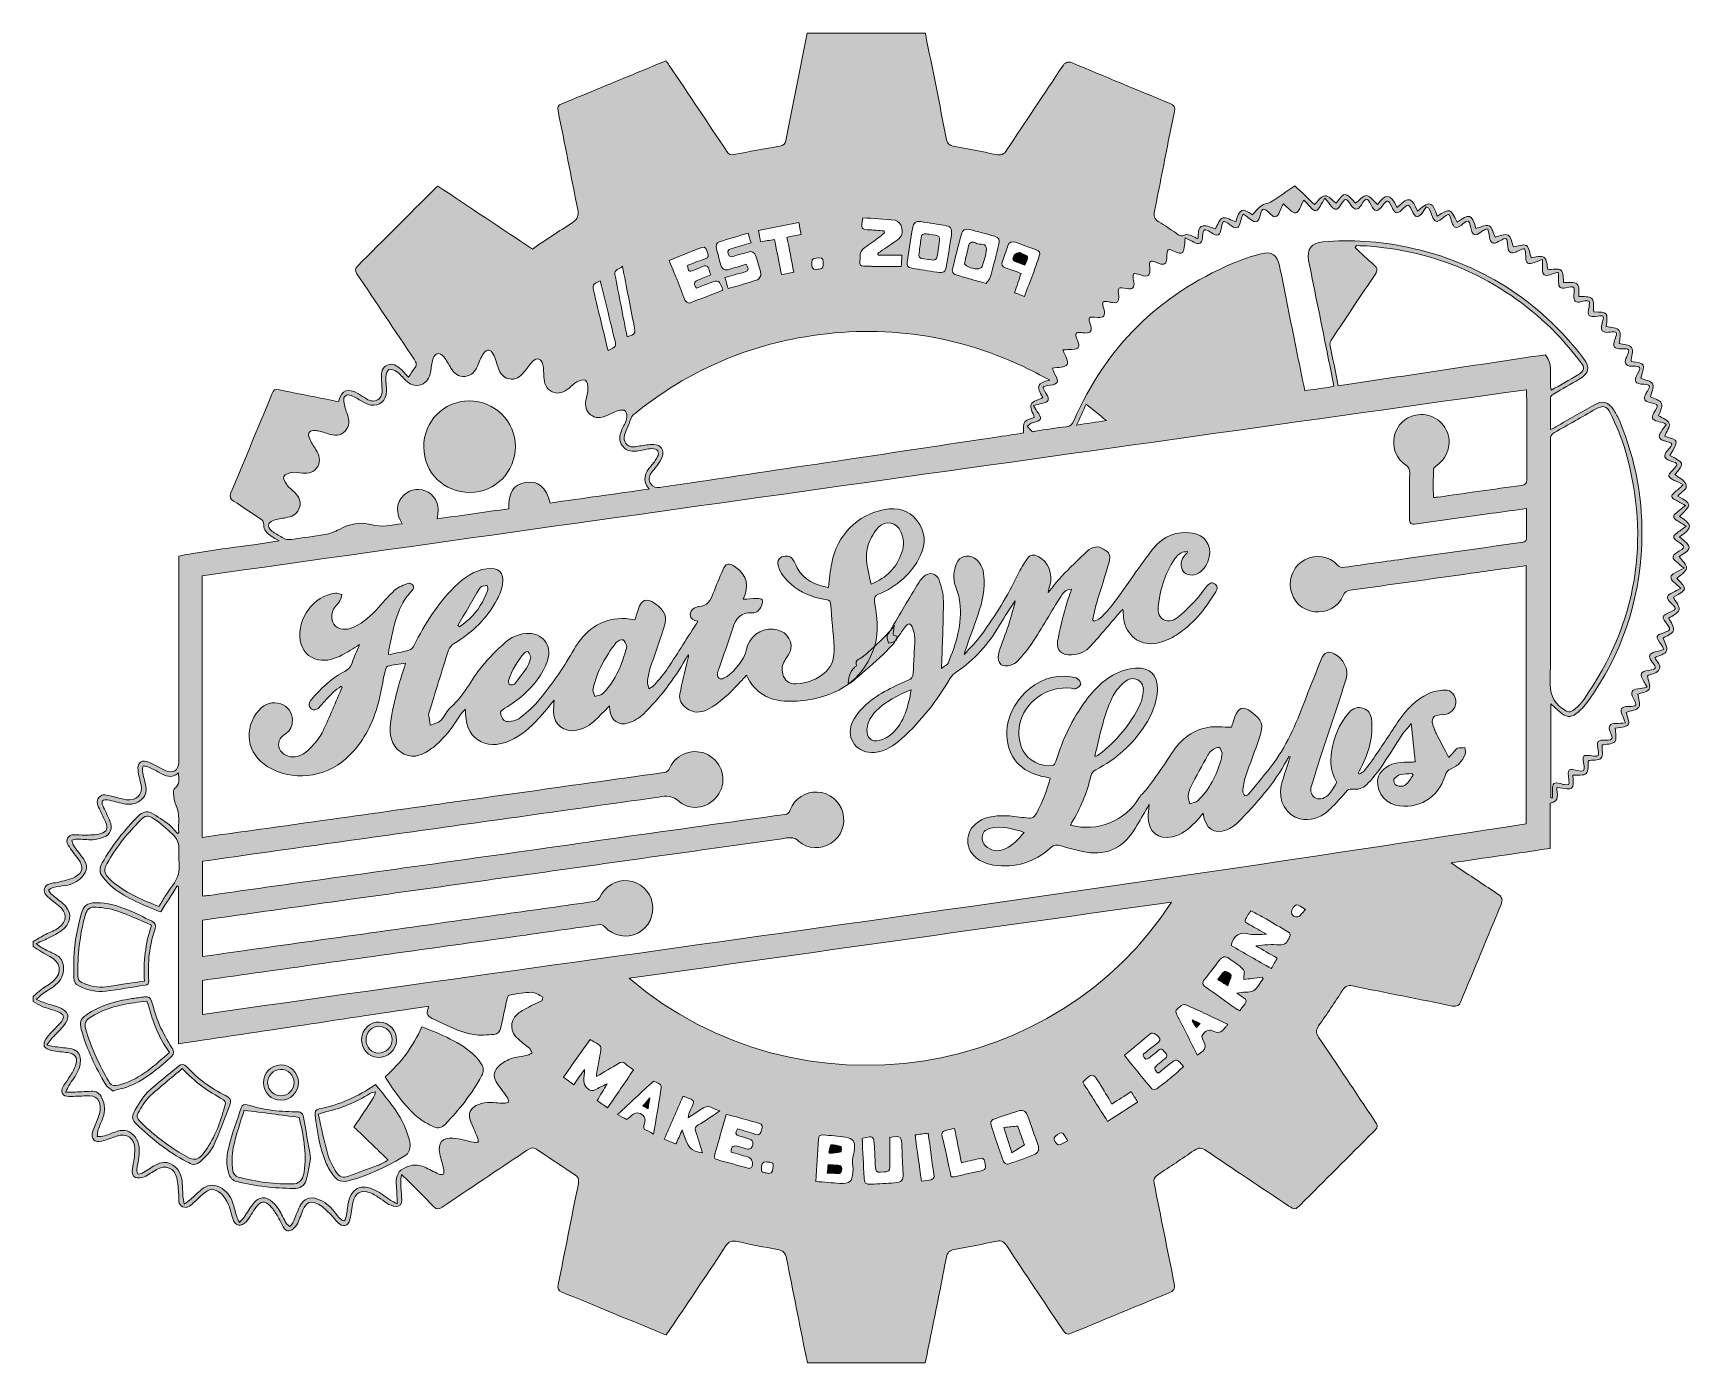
# Model space of a CAD drawing. Header units: millimetres. Extents: x 108 to 499, y -461 to -148.
import ezdxf

# ---------------------------------------------------------------- set-up
doc = ezdxf.new("R2010")
doc.units = ezdxf.units.MM
doc.header["$MEASUREMENT"] = 0
doc.layers.add('HeatSync Labs', color=7, linetype='Continuous')

msp = doc.modelspace()

# ---------------------------------------------------------------- hatches: boundary and pattern name
at = {"layer": 'HeatSync Labs'}
h = msp.add_hatch(color=7, dxfattribs=at)
h.dxf.hatch_style = 2
edge = h.paths.add_edge_path()
edge.add_spline(control_points=[(290.38, -147.84), (299.66, -147.84), (308.94, -147.84), (318.22, -147.84), (319.89, -156.22), (321.59, -164.6), (323.23, -172.98), (323.42, -173.93), (323.9, -174.31), (324.79, -174.48), (328.13, -175.1), (331.47, -175.7), (334.78, -176.45), (336.06, -176.74), (336.75, -176.4), (337.45, -175.34), (341.78, -168.77), (346.18, -162.24), (350.52, -155.67), (351.12, -154.77), (351.71, -154.39), (352.8, -154.84), (360.49, -158.06), (368.21, -161.25), (375.92, -164.44), (376.79, -164.8), (377.14, -165.33), (376.92, -166.3), (376.47, -168.29), (376.09, -170.29), (375.69, -172.29), (374.54, -178.13), (373.4, -183.97), (372.22, -189.8), (372, -190.91), (372.18, -191.69), (373.25, -192.3), (374.64, -193.09), (375.93, -194.05), (377.26, -194.93), (377.93, -195.37), (378.5, -195.96), (379.45, -195.34), (379.79, -195.13), (380.51, -195.45), (381.03, -195.62), (381.5, -195.78), (381.92, -196.07), (382.4, -196.32), (382.73, -195.15), (382.26, -193.54), (383.68, -193.27), (384.65, -193.09), (385.78, -193.77), (386.55, -193.98), (387.11, -193.09), (387.51, -191.65), (388.31, -191.38), (389.13, -191.11), (390.34, -191.97), (391.37, -192.33), (392.34, -189.17), (392.81, -188.93), (395.32, -190.64), (395.73, -190.17), (396.12, -189.65), (396.59, -189.2), (396.97, -188.83), (397.41, -188.49), (397.88, -188.25), (398.42, -187.98), (399.09, -187.95), (399.59, -187.63), (401.53, -186.4), (403.43, -185.1), (405.32, -183.84), (406.99, -185.43), (408.54, -186.9), (409.91, -188.21), (410.74, -187.46), (411.51, -186.2), (412.36, -186.15), (413.22, -186.11), (414.14, -187.26), (415.05, -187.89), (417.14, -185.17), (417.14, -185.17), (419.58, -187.9), (420.49, -187.25), (421.44, -186.04), (422.25, -186.13), (423.16, -186.23), (423.94, -187.49), (424.77, -188.24), (426.62, -185.8), (427.71, -185.26), (429.44, -188.93), (432.29, -185.91), (432.93, -186.79), (434.2, -189.76), (437.5, -186.82), (437.79, -188.1), (438.87, -190.96), (441.93, -189.06), (441.93, -189.06), (443.54, -192.39), (446.28, -190.43), (447.06, -190.29), (447.94, -193.87), (449.01, -193.61), (450.32, -192.87), (451.07, -193.24), (451.85, -193.63), (452.1, -195.1), (452.47, -195.88), (453.47, -195.7), (454.82, -195.03), (455.55, -195.44), (456.3, -195.87), (456.45, -197.35), (456.8, -198.22), (457.77, -198.09), (459.17, -197.46), (459.86, -197.91), (460.61, -198.41), (460.69, -199.91), (460.98, -200.75), (461.97, -200.68), (463.38, -200.17), (464, -200.65), (464.7, -201.2), (464.7, -202.66), (464.96, -203.59), (465.92, -203.59), (467.38, -203.17), (468.02, -203.71), (468.67, -204.27), (468.5, -205.77), (468.65, -206.58), (469.76, -206.68), (471.24, -206.39), (471.83, -206.98), (472.43, -207.6), (472.17, -209.07), (472.26, -209.88), (473.29, -210.01), (474.75, -209.77), (475.28, -210.36), (475.87, -211.02), (475.61, -212.43), (475.73, -213.54), (479.06, -213.57), (479.06, -213.57), (478.67, -216.97), (479.77, -217.26), (481.27, -217.22), (481.76, -217.91), (482.27, -218.63), (481.8, -220.04), (481.76, -220.99), (482.66, -221.25), (484.21, -221.24), (484.64, -221.93), (485.13, -222.7), (484.61, -224.11), (484.53, -225.25), (487.96, -225.67), (487.96, -225.67), (486.81, -229.17), (487.8, -229.6), (489.29, -229.79), (489.61, -230.51), (489.98, -231.33), (489.32, -232.61), (489.13, -233.56), (489.94, -234), (491.4, -234.32), (491.72, -235.1), (492.05, -235.91), (491.26, -237.17), (491.03, -237.99), (491.86, -238.54), (493.28, -239), (493.52, -239.8), (493.76, -240.64), (492.87, -241.81), (492.47, -242.83), (495.82, -243.84), (495.82, -243.86), (493.65, -247.35), (497.12, -249.16), (497.12, -249.16), (494.87, -251.85), (495.75, -252.57), (497.02, -253.13), (497.43, -254.06), (498.04, -255.46), (496.21, -255.95), (495.59, -256.94), (498.9, -258.81), (498.91, -258.88), (495.96, -261.75), (499.08, -263.55), (499.07, -264.53), (495.96, -266.54), (499, -269.08), (499, -269.17), (495.9, -271.21), (496.51, -272.13), (497.69, -273.13), (497.58, -273.95), (497.46, -274.83), (496.13, -275.55), (495.33, -276.35), (497.83, -278.89), (497.83, -278.89), (494.51, -280.79), (495.01, -281.79), (496.06, -282.94), (495.84, -283.72), (495.6, -284.6), (494.19, -285.15), (493.46, -285.71), (493.83, -286.63), (494.78, -287.82), (494.51, -288.62), (494.23, -289.46), (492.81, -289.92), (492.11, -290.4), (492.41, -291.38), (493.23, -292.64), (492.9, -293.41), (492.56, -294.2), (491.11, -294.52), (490.12, -295.05), (490.55, -295.95), (491.93, -296.89), (491.02, -298.01), (490.4, -298.77), (489.09, -298.97), (488.38, -299.28), (488.56, -300.38), (489.21, -301.73), (488.78, -302.44), (488.34, -303.19), (486.86, -303.32), (486.11, -303.62), (486.24, -304.66), (486.83, -306.03), (486.38, -306.68), (485.87, -307.42), (484.43, -307.53), (483.39, -307.91), (484.42, -311.17), (484.42, -311.17), (480.82, -311.61), (480.82, -312.74), (481.25, -314.23), (480.71, -314.83), (480.08, -315.51), (478.59, -315.4), (477.72, -315.59), (477.67, -316.63), (478.01, -318.09), (477.43, -318.72), (476.87, -319.35), (475.37, -319.13), (474.49, -319.26), (474.36, -320.24), (474.59, -321.71), (473.97, -322.3), (473.35, -322.89), (471.89, -322.61), (470.78, -322.72), (471.08, -326.29), (471.08, -326.29), (467.02, -325.59), (467.08, -327.07), (467.83, -328.86), (465.48, -329.34), (465.48, -332.85), (465.48, -336.28), (465.48, -339.98), (457.77, -341.11), (450.11, -342.23), (442.17, -343.39), (442.94, -343.93), (443.45, -344.29), (443.98, -344.64), (447.04, -346.68), (450.09, -348.73), (453.17, -350.74), (454.14, -351.38), (454.34, -352.12), (453.9, -353.19), (450.72, -360.81), (447.56, -368.45), (444.41, -376.09), (444.03, -377), (443.53, -377.35), (442.47, -377.13), (434.61, -375.52), (426.73, -373.98), (418.87, -372.37), (417.79, -372.15), (417.18, -372.4), (416.59, -373.32), (414.75, -376.17), (412.86, -379), (410.91, -381.78), (410.23, -382.76), (410.24, -383.5), (410.9, -384.48), (415.29, -390.97), (419.63, -397.49), (423.99, -404), (424.98, -405.48), (424.96, -405.61), (423.74, -406.84), (418.03, -412.55), (412.32, -418.26), (406.61, -423.97), (405.44, -425.14), (405.22, -425.17), (403.86, -424.26), (397.35, -419.9), (390.83, -415.55), (384.35, -411.16), (383.35, -410.48), (382.58, -410.42), (381.56, -411.14), (378.74, -413.11), (375.86, -414.99), (372.99, -416.88), (372.22, -417.38), (371.95, -417.94), (372.14, -418.88), (373.74, -426.75), (375.25, -434.63), (376.88, -442.49), (377.15, -443.79), (376.71, -444.28), (375.62, -444.73), (368.12, -447.8), (360.64, -450.92), (353.16, -454.02), (351.56, -454.69), (351.41, -454.64), (350.43, -453.18), (346.08, -446.67), (341.72, -440.16), (337.39, -433.63), (336.83, -432.8), (336.25, -432.28), (335.14, -432.51), (331.78, -433.22), (328.41, -433.91), (325.03, -434.53), (323.94, -434.73), (323.39, -435.22), (323.17, -436.35), (322.12, -441.88), (321, -447.4), (319.89, -452.92), (319.34, -455.69), (318.77, -458.45), (318.21, -461.21), (308.87, -461.21), (299.65, -461.21), (290.42, -461.21), (290.31, -460.67), (290.21, -460.2), (290.12, -459.73), (288.58, -452.02), (287.01, -444.3), (285.52, -436.58), (285.26, -435.26), (284.64, -434.7), (283.35, -434.48), (280.2, -433.94), (277.06, -433.33), (273.95, -432.61), (272.66, -432.32), (271.89, -432.61), (271.16, -433.72), (267.31, -439.57), (263.4, -445.37), (259.51, -451.18), (258.74, -452.33), (257.94, -453.47), (257.16, -454.61), (256.9, -454.54), (256.74, -454.51), (256.6, -454.45), (248.59, -451.14), (240.59, -447.83), (232.57, -444.54), (231.67, -444.17), (231.54, -443.62), (231.71, -442.75), (233.3, -434.83), (234.85, -426.91), (236.46, -419.01), (236.67, -417.96), (236.38, -417.37), (235.53, -416.82), (232.85, -415.08), (230.19, -413.29), (227.54, -411.51), (225.68, -410.25), (225.7, -410.24), (223.78, -411.52), (217.3, -415.85), (210.81, -420.16), (204.35, -424.52), (203.56, -425.05), (203.09, -425.16), (202.35, -424.38), (200.24, -422.15), (198.02, -420.01), (195.84, -417.83), (195.58, -417.57), (195.29, -417.33), (194.78, -416.86), (194.69, -417.67), (194.57, -418.17), (194.59, -418.67), (194.62, -419.83), (194.72, -420.99), (194.79, -422.14), (194.84, -422.99), (194.94, -424.03), (193.99, -424.31), (193.36, -424.5), (192.49, -424.17), (191.82, -423.87), (191.11, -423.55), (190.52, -422.95), (189.84, -422.53), (189.03, -422.02), (188.23, -421.47), (187.35, -421.12), (185.27, -420.28), (183.72, -421.18), (183.31, -423.4), (183.06, -424.73), (182.96, -426.1), (182.63, -427.41), (182.23, -429.02), (180.94, -429.33), (179.76, -428.16), (179.16, -427.58), (178.72, -426.83), (178.11, -426.26), (177.22, -425.42), (176.34, -424.5), (175.29, -423.91), (173.39, -422.84), (172.4, -423.26), (171.53, -425.26), (171.03, -426.39), (170.69, -427.6), (170.09, -428.67), (169.77, -429.26), (169.14, -429.87), (168.52, -430.06), (167.65, -430.33), (167.08, -429.62), (166.7, -428.85), (166.28, -427.98), (165.87, -427.11), (165.37, -426.3), (164.91, -425.56), (164.41, -424.82), (163.79, -424.21), (162.5, -422.96), (161.6, -423.06), (160.53, -424.53), (159.7, -425.66), (159.04, -426.91), (158.14, -427.97), (157.74, -428.44), (156.91, -428.87), (156.34, -428.79), (155.85, -428.73), (155.3, -427.99), (155.07, -427.42), (154.63, -426.32), (154.53, -425.07), (154.04, -424), (153.57, -422.98), (152.94, -421.92), (152.11, -421.21), (150.7, -420.01), (149.43, -420.17), (148.03, -421.39), (147.34, -422), (146.71, -422.67), (146.01, -423.26), (145.21, -423.95), (144.48, -424.98), (143.23, -424.43), (142.01, -423.89), (142.36, -422.68), (142.26, -421.68), (142.13, -420.33), (142.16, -418.94), (141.83, -417.64), (141.22, -415.24), (139.19, -414.45), (137.05, -415.66), (136.07, -416.21), (135.18, -416.92), (134.17, -417.37), (133.55, -417.63), (132.67, -417.75), (132.07, -417.53), (131.22, -417.2), (131.25, -416.3), (131.38, -415.45), (131.62, -413.91), (131.93, -412.36), (131.94, -410.82), (131.96, -408.33), (129.94, -406.98), (127.63, -407.78), (126.46, -408.19), (125.31, -408.65), (124.12, -408.98), (122.51, -409.42), (121.49, -408.36), (121.98, -406.78), (122.32, -405.72), (122.83, -404.71), (123.21, -403.66), (123.44, -403.03), (123.67, -402.37), (123.75, -401.7), (124.02, -399.3), (122.86, -398.12), (120.49, -398.27), (119.13, -398.36), (117.77, -398.43), (116.41, -398.43), (114.92, -398.43), (114.31, -397.42), (115.03, -396.1), (115.52, -395.19), (116.23, -394.4), (116.75, -393.51), (117.25, -392.65), (117.78, -391.77), (118.04, -390.84), (118.5, -389.2), (117.8, -388.32), (116.13, -388.1), (114.86, -387.94), (113.57, -387.88), (112.33, -387.6), (111.66, -387.45), (110.68, -387.04), (110.55, -386.55), (110.38, -385.96), (110.81, -385.04), (111.25, -384.48), (112.19, -383.29), (113.35, -382.28), (114.35, -381.14), (115.53, -379.78), (115.33, -379.05), (113.66, -378.43), (112.53, -378.01), (111.36, -377.72), (110.25, -377.28), (109.46, -376.97), (108.73, -376.49), (107.98, -376.08), (107.98, -375.68), (107.98, -375.28), (107.98, -374.88), (108.63, -374.32), (109.26, -373.72), (109.94, -373.2), (110.89, -372.48), (112, -371.94), (112.85, -371.13), (114.9, -369.16), (114.41, -366.72), (111.91, -365.48), (110.55, -364.8), (109.28, -363.92), (107.98, -363.12), (107.98, -362.72), (107.98, -362.32), (107.98, -361.92), (108.94, -361.37), (109.88, -360.78), (110.86, -360.26), (111.87, -359.72), (113.03, -359.39), (113.94, -358.71), (116.08, -357.11), (116.03, -355.12), (113.97, -353.46), (113, -352.68), (111.99, -351.95), (111.12, -351.07), (110.1, -350.06), (110.53, -348.67), (111.91, -348.29), (112.48, -348.13), (113.1, -348.12), (113.68, -347.97), (115.05, -347.6), (116.54, -347.42), (117.76, -346.75), (119.82, -345.61), (119.96, -344.3), (118.57, -342.42), (117.78, -341.36), (116.92, -340.35), (116.24, -339.22), (115.47, -337.95), (116.15, -336.79), (117.64, -336.74), (118.44, -336.72), (119.24, -336.91), (120.03, -336.87), (121.33, -336.81), (122.68, -336.83), (123.91, -336.48), (125.36, -336.06), (125.64, -335.14), (125.04, -333.75), (124.65, -332.84), (124.2, -331.94), (123.77, -331.04), (123.29, -330.03), (122.62, -328.95), (123.49, -327.92), (124.29, -326.96), (125.41, -327.44), (126.41, -327.66), (127.58, -327.92), (128.73, -328.29), (129.91, -328.5), (132.28, -328.92), (133.89, -327.26), (133.4, -324.97), (133.15, -323.84), (132.82, -322.72), (132.69, -321.57), (132.48, -319.67), (133.63, -318.9), (135.37, -319.73), (136.67, -320.35), (137.93, -321.04), (139.22, -321.67), (140.82, -322.45), (142.26, -321.54), (142.26, -319.77), (142.26, -304.13), (142.26, -288.49), (142.26, -272.86), (142.26, -272.35), (142.26, -271.84), (142.26, -271.12), (150.06, -269.47), (157.92, -268.86), (165.92, -267.5), (165.16, -267.04), (164.57, -266.74), (164.03, -266.36), (163.1, -265.71), (162.24, -264.92), (162.3, -263.7), (162.33, -263.02), (162.12, -262.69), (161.6, -262.36), (159.47, -260.95), (157.37, -259.48), (155.21, -258.12), (154.38, -257.6), (154.19, -257.16), (154.59, -256.21), (157.51, -249.26), (160.31, -242.25), (163.26, -235.31), (165.08, -231.01), (163.83, -231.53), (168.69, -232.47), (172.44, -233.19), (176.19, -233.95), (179.93, -234.69), (180.76, -231.86), (182.11, -231.34), (184.63, -232.83), (185.28, -233.22), (185.91, -233.64), (186.56, -234.04), (187.39, -234.55), (188.25, -234.77), (189.15, -234.22), (190.1, -233.65), (190.29, -232.75), (190.21, -231.73), (190.14, -230.81), (190.05, -229.9), (190.03, -228.98), (189.99, -227.77), (190.18, -226.6), (191.45, -226.06), (192.69, -225.54), (193.7, -226.2), (194.58, -227), (195.22, -227.57), (195.77, -228.24), (196.43, -228.95), (196.97, -228.13), (197.29, -227.47), (197.77, -226.95), (198.5, -226.13), (198.31, -225.51), (197.74, -224.67), (193.23, -217.97), (188.79, -211.23), (184.28, -204.53), (183.76, -203.76), (183.77, -203.33), (184.46, -202.65), (190.51, -196.65), (196.52, -190.62), (202.55, -184.6), (202.8, -184.35), (203.07, -184.12), (203.33, -183.88), (210.8, -188.85), (218.22, -193.79), (225.63, -198.71), (228.81, -196.6), (231.91, -194.48), (235.08, -192.46), (236.29, -191.69), (236.58, -190.75), (236.31, -189.42), (234.75, -181.67), (233.24, -173.91), (231.67, -166.16), (231.48, -165.24), (231.7, -164.82), (232.58, -164.46), (238.13, -162.21), (243.65, -159.91), (249.19, -157.62), (251.83, -156.52), (254.47, -155.43), (257.11, -154.34), (257.41, -154.77), (257.65, -155.09), (257.87, -155.42), (262.41, -162.19), (266.95, -168.96), (271.47, -175.75), (271.9, -176.38), (272.26, -176.64), (273.1, -176.47), (276.7, -175.74), (280.32, -175.1), (283.94, -174.46), (284.74, -174.32), (285.19, -173.96), (285.36, -173.11), (287.01, -164.68), (288.7, -156.26), (290.38, -147.84)], knot_values=[0, 0, 0, 0, 1, 1, 1, 2, 2, 2, 3, 3, 3, 4, 4, 4, 5, 5, 5, 6, 6, 6, 7, 7, 7, 8, 8, 8, 9, 9, 9, 10, 10, 10, 11, 11, 11, 12, 12, 12, 13, 13, 13, 14, 14, 14, 15, 15, 15, 16, 16, 16, 17, 17, 17, 18, 18, 18, 19, 19, 19, 20, 20, 20, 21, 21, 21, 22, 22, 22, 23, 23, 23, 24, 24, 24, 25, 25, 25, 26, 26, 26, 27, 27, 27, 28, 28, 28, 29, 29, 29, 30, 30, 30, 31, 31, 31, 32, 32, 32, 33, 33, 33, 34, 34, 34, 35, 35, 35, 36, 36, 36, 37, 37, 37, 38, 38, 38, 39, 39, 39, 40, 40, 40, 41, 41, 41, 42, 42, 42, 43, 43, 43, 44, 44, 44, 45, 45, 45, 46, 46, 46, 47, 47, 47, 48, 48, 48, 49, 49, 49, 50, 50, 50, 51, 51, 51, 52, 52, 52, 53, 53, 53, 54, 54, 54, 55, 55, 55, 56, 56, 56, 57, 57, 57, 58, 58, 58, 59, 59, 59, 60, 60, 60, 61, 61, 61, 62, 62, 62, 63, 63, 63, 64, 64, 64, 65, 65, 65, 66, 66, 66, 67, 67, 67, 68, 68, 68, 69, 69, 69, 70, 70, 70, 71, 71, 71, 72, 72, 72, 73, 73, 73, 74, 74, 74, 75, 75, 75, 76, 76, 76, 77, 77, 77, 78, 78, 78, 79, 79, 79, 80, 80, 80, 81, 81, 81, 82, 82, 82, 83, 83, 83, 84, 84, 84, 85, 85, 85, 86, 86, 86, 87, 87, 87, 88, 88, 88, 89, 89, 89, 90, 90, 90, 91, 91, 91, 92, 92, 92, 93, 93, 93, 94, 94, 94, 95, 95, 95, 96, 96, 96, 97, 97, 97, 98, 98, 98, 99, 99, 99, 100, 100, 100, 101, 101, 101, 102, 102, 102, 103, 103, 103, 104, 104, 104, 105, 105, 105, 106, 106, 106, 107, 107, 107, 108, 108, 108, 109, 109, 109, 110, 110, 110, 111, 111, 111, 112, 112, 112, 113, 113, 113, 114, 114, 114, 115, 115, 115, 116, 116, 116, 117, 117, 117, 118, 118, 118, 119, 119, 119, 120, 120, 120, 121, 121, 121, 122, 122, 122, 123, 123, 123, 124, 124, 124, 125, 125, 125, 126, 126, 126, 127, 127, 127, 128, 128, 128, 129, 129, 129, 130, 130, 130, 131, 131, 131, 132, 132, 132, 133, 133, 133, 134, 134, 134, 135, 135, 135, 136, 136, 136, 137, 137, 137, 138, 138, 138, 139, 139, 139, 140, 140, 140, 141, 141, 141, 142, 142, 142, 143, 143, 143, 144, 144, 144, 145, 145, 145, 146, 146, 146, 147, 147, 147, 148, 148, 148, 149, 149, 149, 150, 150, 150, 151, 151, 151, 152, 152, 152, 153, 153, 153, 154, 154, 154, 155, 155, 155, 156, 156, 156, 157, 157, 157, 158, 158, 158, 159, 159, 159, 160, 160, 160, 161, 161, 161, 162, 162, 162, 163, 163, 163, 164, 164, 164, 165, 165, 165, 166, 166, 166, 167, 167, 167, 168, 168, 168, 169, 169, 169, 170, 170, 170, 171, 171, 171, 172, 172, 172, 173, 173, 173, 174, 174, 174, 175, 175, 175, 176, 176, 176, 177, 177, 177, 178, 178, 178, 179, 179, 179, 180, 180, 180, 181, 181, 181, 182, 182, 182, 183, 183, 183, 184, 184, 184, 185, 185, 185, 186, 186, 186, 187, 187, 187, 188, 188, 188, 189, 189, 189, 190, 190, 190, 191, 191, 191, 192, 192, 192, 193, 193, 193, 194, 194, 194, 195, 195, 195, 196, 196, 196, 197, 197, 197, 198, 198, 198, 199, 199, 199, 200, 200, 200, 201, 201, 201, 202, 202, 202, 203, 203, 203, 204, 204, 204, 205, 205, 205, 206, 206, 206, 207, 207, 207, 208, 208, 208, 209, 209, 209, 210, 210, 210, 211, 211, 211, 212, 212, 212, 213, 213, 213, 214, 214, 214, 215, 215, 215, 216, 216, 216, 217, 217, 217, 218, 218, 218, 219, 219, 219, 220, 220, 220, 221, 221, 221, 222, 222, 222, 223, 223, 223, 224, 224, 224, 225, 225, 225, 226, 226, 226, 227, 227, 227, 228, 228, 228, 229, 229, 229, 230, 230, 230, 231, 231, 231, 232, 232, 232, 233, 233, 233, 234, 234, 234, 235, 235, 235, 236, 236, 236, 237, 237, 237, 238, 238, 238, 239, 239, 239, 240, 240, 240, 241, 241, 241, 242, 242, 242, 243, 243, 243, 244, 244, 244, 245, 245, 245, 246, 246, 246, 247, 247, 247, 248, 248, 248, 249, 249, 249, 250, 250, 250, 251, 251, 251, 252, 252, 252, 253, 253, 253, 254, 254, 254, 255, 255, 255, 256, 256, 256, 257, 257, 257, 258, 258, 258, 258], degree=3, periodic=0)
edge = h.paths.add_edge_path()
edge.add_spline(control_points=[(147.83, -337.37), (156, -336.23), (164.03, -335.11), (172.06, -333.98), (182.63, -332.5), (193.19, -331.01), (203.75, -329.52), (213.17, -328.19), (222.59, -326.87), (232, -325.54), (240.19, -324.39), (248.38, -323.23), (256.58, -322.11), (257.35, -322.01), (257.72, -321.74), (258.04, -321.01), (259.55, -317.56), (263.7, -316.17), (267.03, -317.92), (270.36, -319.66), (271.52, -323.89), (269.56, -327.1), (267.58, -330.33), (263.17, -331.43), (260.32, -328.97), (258.67, -327.55), (257.2, -327.5), (255.38, -327.86), (254.64, -328.01), (253.88, -328.09), (253.13, -328.2), (242.09, -329.75), (231.05, -331.31), (220.01, -332.87), (209.96, -334.28), (199.91, -335.68), (189.86, -337.09), (179.89, -338.49), (169.92, -339.89), (159.95, -341.29), (155.92, -341.85), (151.9, -342.43), (147.88, -343), (147.88, -345.79), (147.88, -348.47), (147.88, -351.22), (148.46, -351.16), (148.94, -351.13), (149.41, -351.06), (155.94, -350.13), (162.46, -349.19), (168.99, -348.28), (181.81, -346.48), (194.63, -344.71), (207.45, -342.91), (220.27, -341.11), (233.09, -339.28), (245.91, -337.47), (258.96, -335.63), (272.02, -333.79), (285.08, -331.99), (285.83, -331.88), (286.13, -331.61), (286.39, -330.91), (287.37, -328.26), (290.04, -326.53), (292.75, -326.69), (295.65, -326.86), (298.06, -328.8), (298.78, -331.53), (299.52, -334.32), (298.42, -337.19), (296.01, -338.74), (293.63, -340.28), (290.44, -340.17), (288.33, -338.23), (287.42, -337.4), (286.59, -337.37), (285.54, -337.52), (279.48, -338.39), (273.43, -339.23), (267.38, -340.09), (257.96, -341.41), (248.54, -342.74), (239.13, -344.06), (229.79, -345.37), (220.45, -346.69), (211.11, -348), (201.7, -349.32), (192.28, -350.65), (182.86, -351.97), (174.59, -353.13), (166.32, -354.29), (158.05, -355.45), (154.66, -355.92), (151.27, -356.41), (147.87, -356.89), (147.87, -359.79), (147.87, -362.6), (147.87, -365.46), (151.14, -365), (154.3, -364.54), (157.47, -364.1), (167.48, -362.7), (177.49, -361.3), (187.5, -359.9), (198.03, -358.42), (208.55, -356.93), (219.07, -355.45), (226.12, -354.46), (233.16, -353.5), (240.2, -352.47), (240.64, -352.41), (241.21, -352), (241.41, -351.6), (242.71, -348.88), (245.37, -347.26), (248.16, -347.59), (251.03, -347.93), (253.41, -350.09), (253.88, -352.79), (254.41, -355.78), (253.04, -358.63), (250.45, -359.93), (247.82, -361.25), (244.75, -360.7), (242.67, -358.48), (242.19, -357.98), (241.79, -357.87), (241.12, -357.96), (234.12, -358.98), (227.11, -359.95), (220.11, -360.94), (210.1, -362.34), (200.09, -363.73), (190.08, -365.14), (179.51, -366.62), (168.95, -368.12), (158.38, -369.6), (154.88, -370.1), (151.37, -370.59), (147.84, -371.09), (147.84, -373.79), (147.84, -376.37), (147.84, -379.11), (251.91, -364.27), (356.02, -350.43), (459.84, -334.17), (459.84, -313.93), (459.84, -293.68), (459.84, -273.33), (455.43, -273.94), (451.12, -274.53), (446.82, -275.14), (437.32, -276.47), (427.83, -277.82), (418.33, -279.13), (417.5, -279.24), (417.03, -279.51), (416.68, -280.35), (415.53, -283.09), (412.85, -284.55), (409.9, -284.2), (406.99, -283.85), (404.81, -281.75), (404.28, -278.78), (403.8, -276.07), (405.21, -273.24), (407.68, -271.95), (410.25, -270.6), (413.36, -271.07), (415.39, -273.19), (415.9, -273.73), (416.35, -273.83), (417.06, -273.72), (421.88, -273.01), (426.71, -272.35), (431.54, -271.68), (440.72, -270.39), (449.9, -269.11), (459.08, -267.8), (459.38, -267.75), (459.88, -267.4), (459.89, -267.18), (459.95, -264.79), (459.92, -262.4), (459.92, -259.87), (457.13, -260.26), (454.49, -260.62), (451.85, -260.99), (445.91, -261.83), (439.96, -262.68), (434.01, -263.5), (432.56, -263.7), (432.34, -263.48), (432.34, -262.02), (432.33, -258.5), (432.31, -254.99), (432.36, -251.48), (432.37, -250.59), (432.11, -250.07), (431.35, -249.54), (427.41, -246.83), (427.76, -240.8), (431.95, -238.53), (435.03, -236.85), (438.83, -237.84), (440.67, -240.8), (442.51, -243.76), (441.7, -247.59), (438.82, -249.64), (438.47, -249.89), (437.99, -250.29), (437.98, -250.63), (437.9, -252.82), (437.94, -255.01), (437.94, -257.29), (438.42, -257.24), (438.76, -257.21), (439.11, -257.17), (445.64, -256.25), (452.16, -255.3), (458.7, -254.44), (459.66, -254.31), (459.96, -254), (459.96, -253.04), (459.92, -246.4), (459.94, -239.76), (459.93, -233.12), (459.93, -232.73), (459.89, -232.34), (459.87, -231.86), (355.79, -246.48), (251.83, -261.1), (147.83, -275.71), (147.83, -296.3), (147.83, -316.77), (147.83, -337.37)], knot_values=[0, 0, 0, 0, 1, 1, 1, 2, 2, 2, 3, 3, 3, 4, 4, 4, 5, 5, 5, 6, 6, 6, 7, 7, 7, 8, 8, 8, 9, 9, 9, 10, 10, 10, 11, 11, 11, 12, 12, 12, 13, 13, 13, 14, 14, 14, 15, 15, 15, 16, 16, 16, 17, 17, 17, 18, 18, 18, 19, 19, 19, 20, 20, 20, 21, 21, 21, 22, 22, 22, 23, 23, 23, 24, 24, 24, 25, 25, 25, 26, 26, 26, 27, 27, 27, 28, 28, 28, 29, 29, 29, 30, 30, 30, 31, 31, 31, 32, 32, 32, 33, 33, 33, 34, 34, 34, 35, 35, 35, 36, 36, 36, 37, 37, 37, 38, 38, 38, 39, 39, 39, 40, 40, 40, 41, 41, 41, 42, 42, 42, 43, 43, 43, 44, 44, 44, 45, 45, 45, 46, 46, 46, 47, 47, 47, 48, 48, 48, 49, 49, 49, 50, 50, 50, 51, 51, 51, 52, 52, 52, 53, 53, 53, 54, 54, 54, 55, 55, 55, 56, 56, 56, 57, 57, 57, 58, 58, 58, 59, 59, 59, 60, 60, 60, 61, 61, 61, 62, 62, 62, 63, 63, 63, 64, 64, 64, 65, 65, 65, 66, 66, 66, 67, 67, 67, 68, 68, 68, 69, 69, 69, 70, 70, 70, 71, 71, 71, 72, 72, 72, 73, 73, 73, 74, 74, 74, 75, 75, 75, 76, 76, 76, 77, 77, 77, 78, 78, 78, 79, 79, 79, 79], degree=3, periodic=0)
edge = h.paths.add_edge_path()
edge.add_spline(control_points=[(414.48, -231.04), (414.04, -228.78), (413.62, -226.59), (413.18, -224.4), (411.64, -216.73), (410.08, -209.06), (408.55, -201.39), (408.03, -198.79), (409.3, -197.23), (411.93, -197.02), (418.63, -196.47), (425.28, -196.89), (431.84, -198.28), (448.9, -201.9), (462.74, -210.67), (473.35, -224.52), (474.96, -226.63), (474.63, -228.05), (472.31, -229.41), (470.31, -230.58), (468.29, -231.71), (466.29, -232.89), (465.99, -233.07), (465.58, -233.43), (465.57, -233.71), (465.52, -236.17), (465.54, -238.64), (465.54, -241.27), (466.07, -240.99), (466.46, -240.8), (466.83, -240.59), (469.81, -238.89), (472.78, -237.16), (475.77, -235.48), (477.83, -234.34), (479.17, -234.67), (480.46, -236.65), (481, -237.48), (481.46, -238.38), (481.85, -239.29), (485.71, -248.58), (487.46, -258.25), (487.05, -268.31), (486.5, -281.93), (482.26, -294.3), (474.32, -305.38), (473.56, -306.44), (472.63, -307.43), (471.6, -308.21), (470.23, -309.23), (469.1, -309.02), (467.82, -307.88), (467.12, -307.26), (466.43, -306.63), (465.65, -305.92), (465.65, -313.43), (465.65, -320.73), (465.65, -328.04), (465.78, -328.04), (465.9, -328.05), (466.03, -328.05), (466.03, -327.44), (466.06, -326.82), (466.02, -326.21), (465.91, -324.65), (466.42, -324.24), (467.93, -324.69), (468.2, -324.77), (468.46, -324.87), (468.73, -324.93), (469.79, -325.19), (470.03, -324.96), (469.89, -323.86), (469.55, -321.15), (469.57, -321.13), (472.31, -321.68), (473.37, -321.9), (473.66, -321.64), (473.47, -320.61), (472.96, -317.86), (472.95, -317.86), (475.75, -318.22), (475.82, -318.23), (475.9, -318.23), (475.98, -318.24), (476.78, -318.34), (476.97, -317.95), (476.84, -317.24), (476.36, -314.47), (476.37, -314.44), (479.12, -314.46), (480.08, -314.46), (480.21, -314.03), (479.95, -313.27), (479.86, -313), (479.73, -312.75), (479.63, -312.49), (479.09, -311.15), (479.53, -310.52), (480.96, -310.52), (481.65, -310.52), (482.33, -310.45), (483.21, -310.4), (482.9, -309.64), (482.71, -309.12), (482.48, -308.62), (481.82, -307.16), (482.21, -306.56), (483.85, -306.52), (486.01, -306.48), (486.02, -306.46), (485.01, -304.48), (484.34, -303.15), (484.68, -302.55), (486.14, -302.39), (486.81, -302.31), (487.47, -302.15), (488.29, -302), (487.95, -301.37), (487.78, -300.97), (487.54, -300.6), (486.47, -298.9), (486.73, -298.32), (488.71, -298.02), (490.52, -297.75), (490.6, -297.56), (489.54, -296.08), (489.49, -296.02), (489.44, -295.96), (489.39, -295.89), (488.53, -294.66), (488.77, -294.03), (490.21, -293.68), (490.87, -293.52), (491.52, -293.32), (492.28, -293.11), (492.03, -292.64), (491.92, -292.38), (491.77, -292.16), (490.18, -289.85), (490.17, -289.85), (492.87, -288.89), (493.67, -288.61), (493.89, -288.24), (493.31, -287.51), (491.53, -285.26), (491.54, -285.25), (494.23, -284.1), (495.07, -283.73), (495.14, -283.29), (494.49, -282.68), (494.28, -282.49), (494.09, -282.29), (493.89, -282.09), (492.72, -280.96), (492.86, -280.29), (494.37, -279.64), (494.96, -279.39), (495.51, -279.07), (496.28, -278.68), (495.54, -278.03), (495.04, -277.59), (494.54, -277.14), (493.66, -276.34), (493.74, -275.65), (494.79, -275.07), (495.44, -274.72), (496.11, -274.4), (497.02, -273.94), (496.27, -273.31), (495.75, -272.85), (495.21, -272.41), (494.14, -271.55), (494.16, -271.02), (495.28, -270.32), (497.42, -268.99), (497.42, -268.99), (495.31, -267.47), (494.37, -266.8), (494.37, -266.33), (495.31, -265.65), (495.97, -265.16), (496.64, -264.69), (497.53, -264.06), (496.66, -263.5), (496, -263.09), (495.35, -262.68), (494.35, -262.05), (494.32, -261.6), (495.23, -260.86), (495.86, -260.35), (496.5, -259.83), (497.35, -259.14), (496.38, -258.62), (495.66, -258.24), (494.94, -257.86), (493.95, -257.33), (493.88, -256.92), (494.71, -256.16), (495.35, -255.58), (496, -255.02), (496.84, -254.27), (495.97, -253.84), (495.36, -253.5), (494.72, -253.23), (493.14, -252.56), (493.05, -252.11), (494.28, -250.87), (495.79, -249.33), (495.79, -249.33), (493.72, -248.6), (492.26, -248.09), (492.07, -247.4), (493.08, -246.24), (494.56, -244.53), (494.56, -244.53), (492.44, -243.92), (492.4, -243.9), (492.36, -243.89), (492.32, -243.88), (491.07, -243.5), (490.84, -242.82), (491.6, -241.76), (492, -241.2), (492.41, -240.64), (492.81, -240.09), (492.53, -239.87), (492.44, -239.77), (492.34, -239.74), (491.8, -239.58), (491.26, -239.44), (490.73, -239.3), (489.5, -238.98), (489.26, -238.37), (489.93, -237.29), (491.1, -235.38), (491.1, -235.38), (488.85, -234.87), (487.77, -234.62), (487.46, -234.01), (487.92, -233.02), (488.05, -232.73), (488.24, -232.47), (488.4, -232.2), (489.16, -230.9), (489.04, -230.67), (487.52, -230.6), (485.49, -230.5), (485.14, -229.91), (486.05, -228.15), (486.91, -226.51), (486.81, -226.34), (484.99, -226.32), (484.71, -226.32), (484.42, -226.34), (484.15, -226.28), (483.35, -226.11), (482.98, -225.63), (483.23, -224.8), (483.34, -224.46), (483.5, -224.13), (483.64, -223.8), (484.27, -222.33), (484.16, -222.17), (482.54, -222.24), (480.48, -222.34), (480.07, -221.78), (480.79, -219.86), (481.38, -218.29), (481.21, -218.08), (479.57, -218.29), (479.33, -218.32), (479.09, -218.36), (478.86, -218.36), (477.8, -218.34), (477.4, -217.88), (477.56, -216.83), (477.62, -216.48), (477.74, -216.14), (477.84, -215.8), (478.22, -214.48), (478.03, -214.26), (476.72, -214.51), (474.49, -214.92), (474.09, -214.5), (474.63, -212.31), (474.65, -212.24), (474.67, -212.16), (474.68, -212.08), (474.91, -210.99), (474.69, -210.76), (473.61, -210.95), (473.37, -210.99), (473.14, -211.06), (472.91, -211.11), (471.45, -211.45), (470.94, -211.02), (471.07, -209.56), (471.26, -207.43), (471.26, -207.43), (469.14, -207.86), (467.87, -208.13), (467.44, -207.78), (467.46, -206.48), (467.47, -205.75), (467.46, -205.02), (467.46, -204.32), (467.2, -204.29), (467.12, -204.25), (467.05, -204.27), (466.52, -204.43), (465.99, -204.6), (465.46, -204.77), (464.18, -205.19), (463.66, -204.81), (463.66, -203.45), (463.66, -202.79), (463.66, -202.12), (463.66, -201.17), (462.88, -201.45), (462.3, -201.64), (461.74, -201.87), (460.29, -202.49), (459.75, -202.15), (459.7, -200.57), (459.62, -198.29), (459.62, -198.29), (457.63, -199.3), (457.59, -199.31), (457.56, -199.34), (457.52, -199.36), (456.29, -199.95), (455.6, -199.56), (455.5, -198.21), (455.32, -195.83), (455.32, -195.83), (453.31, -196.97), (452.04, -197.7), (451.4, -197.36), (451.18, -195.89), (451.08, -195.25), (450.93, -194.61), (450.79, -193.92), (450.43, -194.02), (450.27, -194.04), (450.14, -194.11), (449.82, -194.29), (449.52, -194.47), (449.23, -194.68), (447.67, -195.78), (447.17, -195.58), (446.78, -193.72), (446.74, -193.52), (446.69, -193.33), (446.64, -193.14), (446.37, -192.01), (446.06, -191.9), (445.11, -192.6), (444.88, -192.77), (444.68, -192.97), (444.46, -193.13), (443.32, -193.98), (442.7, -193.76), (442.31, -192.36), (441.68, -190.13), (441.68, -190.13), (439.87, -191.64), (438.82, -192.52), (438.22, -192.36), (437.72, -191.09), (437.46, -190.42), (437.17, -189.75), (436.89, -189.08), (436.67, -188.96), (436.46, -188.85), (436.24, -188.73), (435.88, -189.31), (435.59, -189.96), (435.13, -190.45), (434.29, -191.35), (433.65, -191.21), (433.12, -190.11), (432.05, -187.9), (432.05, -187.9), (430.38, -189.6), (429.59, -190.41), (428.95, -190.33), (428.4, -189.34), (428.26, -189.09), (428.16, -188.83), (428.04, -188.58), (427.33, -187.07), (427.06, -187.05), (426.06, -188.37), (424.77, -190.08), (424.17, -190.05), (423.18, -188.21), (422.31, -186.61), (422.05, -186.6), (421.09, -188.12), (421.01, -188.25), (420.94, -188.4), (420.85, -188.53), (420.12, -189.59), (419.35, -189.57), (418.61, -188.49), (417.26, -186.53), (417.26, -186.53), (415.96, -188.54), (415.28, -189.58), (414.7, -189.62), (413.91, -188.66), (413.44, -188.09), (413, -187.51), (412.38, -186.72), (411.93, -187.48), (411.6, -188.01), (411.32, -188.56), (410.61, -189.9), (409.97, -189.98), (408.98, -188.86), (408.53, -188.34), (408.04, -187.85), (407.4, -187.17), (407.02, -188.01), (406.76, -188.58), (406.49, -189.15), (405.9, -190.4), (405.21, -190.51), (404.2, -189.53), (403.71, -189.05), (403.2, -188.6), (402.62, -188.07), (402.43, -188.35), (402.34, -188.43), (402.29, -188.54), (402.09, -189.02), (401.91, -189.5), (401.72, -189.99), (401.23, -191.25), (400.54, -191.46), (399.59, -190.51), (397.57, -188.5), (397.5, -189.3), (397.01, -191.14), (396.67, -192.42), (395.94, -192.59), (394.88, -191.76), (394.36, -191.34), (393.83, -190.94), (393.21, -190.46), (393.05, -190.69), (392.92, -190.81), (392.87, -190.96), (392.71, -191.49), (392.56, -192.02), (392.42, -192.56), (392.08, -193.81), (391.5, -194.02), (390.43, -193.3), (390.23, -193.16), (390.04, -193.01), (389.85, -192.87), (388.51, -191.89), (388.28, -191.98), (388.02, -193.61), (387.7, -195.65), (387.17, -195.88), (385.46, -194.77), (383.96, -193.79), (383.7, -193.91), (383.54, -195.69), (383.52, -195.81), (383.52, -195.93), (383.51, -196.05), (383.37, -197.49), (382.84, -197.77), (381.53, -197.09), (380.92, -196.78), (380.29, -196.48), (379.47, -196.08), (379.38, -197.02), (379.31, -197.68), (379.24, -198.34), (379.1, -199.7), (378.58, -200), (377.34, -199.45), (375.19, -198.48), (375.19, -198.48), (375.13, -200.91), (375.1, -202.16), (374.51, -202.57), (373.34, -202.14), (373.12, -202.05), (372.9, -201.95), (372.68, -201.86), (371.18, -201.23), (370.91, -201.44), (371.09, -203.07), (371.3, -205.01), (370.79, -205.44), (368.97, -204.83), (367.12, -204.21), (366.96, -204.36), (367.31, -206.32), (367.33, -206.39), (367.36, -206.47), (367.37, -206.55), (367.54, -207.77), (367, -208.29), (365.78, -208.05), (363.57, -207.62), (363.57, -207.62), (363.8, -209.95), (363.91, -211.05), (363.41, -211.52), (362.31, -211.35), (362.04, -211.31), (361.77, -211.23), (361.49, -211.18), (359.96, -210.86), (359.78, -211.06), (360.21, -212.59), (360.25, -212.75), (360.3, -212.9), (360.34, -213.05), (360.71, -214.4), (360.25, -214.94), (358.84, -214.82), (356.53, -214.62), (356.53, -214.62), (357.21, -216.81), (357.56, -217.93), (357.15, -218.51), (355.97, -218.51), (355.65, -218.51), (355.33, -218.45), (355.02, -218.42), (353.62, -218.32), (353.43, -218.58), (353.94, -219.89), (354.02, -220.07), (354.11, -220.25), (354.19, -220.44), (354.75, -221.75), (354.3, -222.38), (352.83, -222.38), (352.18, -222.38), (351.54, -222.44), (350.64, -222.49), (350.99, -223.32), (351.24, -223.9), (351.49, -224.46), (352.06, -225.76), (351.67, -226.43), (350.24, -226.55), (349.59, -226.61), (348.94, -226.68), (348.09, -226.77), (348.41, -227.45), (348.59, -227.93), (348.84, -228.36), (349.76, -230), (349.48, -230.57), (347.63, -230.81), (345.65, -231.07), (345.62, -231.14), (346.72, -232.84), (347.59, -234.19), (347.31, -234.81), (345.69, -235.13), (345.09, -235.25), (344.5, -235.41), (343.72, -235.6), (344.08, -236.19), (344.28, -236.57), (344.53, -236.91), (345.85, -238.72), (345.7, -239.13), (343.49, -239.67), (343.37, -239.7), (343.23, -239.69), (343.14, -239.75), (342.83, -239.99), (342.53, -240.24), (342.22, -240.49), (342.61, -240.9), (342.96, -241.37), (343.4, -241.71), (343.57, -241.83), (343.94, -241.69), (344.22, -241.65), (346.63, -241.28), (349.03, -240.83), (351.45, -240.58), (352.46, -240.47), (352.86, -240.02), (353.23, -239.17), (360.75, -221.87), (373.22, -209.54), (390.56, -202.15), (392.75, -201.21), (395.03, -200.42), (397.34, -199.83), (399.9, -199.16), (401.2, -200.14), (401.71, -202.69), (403, -209.19), (404.3, -215.69), (405.61, -222.19), (406.27, -225.47), (406.95, -228.75), (407.64, -232.11), (409.54, -231.83), (411.35, -231.58), (413.17, -231.31), (413.59, -231.24), (414.01, -231.13), (414.48, -231.04)], knot_values=[0, 0, 0, 0, 1, 1, 1, 2, 2, 2, 3, 3, 3, 4, 4, 4, 5, 5, 5, 6, 6, 6, 7, 7, 7, 8, 8, 8, 9, 9, 9, 10, 10, 10, 11, 11, 11, 12, 12, 12, 13, 13, 13, 14, 14, 14, 15, 15, 15, 16, 16, 16, 17, 17, 17, 18, 18, 18, 19, 19, 19, 20, 20, 20, 21, 21, 21, 22, 22, 22, 23, 23, 23, 24, 24, 24, 25, 25, 25, 26, 26, 26, 27, 27, 27, 28, 28, 28, 29, 29, 29, 30, 30, 30, 31, 31, 31, 32, 32, 32, 33, 33, 33, 34, 34, 34, 35, 35, 35, 36, 36, 36, 37, 37, 37, 38, 38, 38, 39, 39, 39, 40, 40, 40, 41, 41, 41, 42, 42, 42, 43, 43, 43, 44, 44, 44, 45, 45, 45, 46, 46, 46, 47, 47, 47, 48, 48, 48, 49, 49, 49, 50, 50, 50, 51, 51, 51, 52, 52, 52, 53, 53, 53, 54, 54, 54, 55, 55, 55, 56, 56, 56, 57, 57, 57, 58, 58, 58, 59, 59, 59, 60, 60, 60, 61, 61, 61, 62, 62, 62, 63, 63, 63, 64, 64, 64, 65, 65, 65, 66, 66, 66, 67, 67, 67, 68, 68, 68, 69, 69, 69, 70, 70, 70, 71, 71, 71, 72, 72, 72, 73, 73, 73, 74, 74, 74, 75, 75, 75, 76, 76, 76, 77, 77, 77, 78, 78, 78, 79, 79, 79, 80, 80, 80, 81, 81, 81, 82, 82, 82, 83, 83, 83, 84, 84, 84, 85, 85, 85, 86, 86, 86, 87, 87, 87, 88, 88, 88, 89, 89, 89, 90, 90, 90, 91, 91, 91, 92, 92, 92, 93, 93, 93, 94, 94, 94, 95, 95, 95, 96, 96, 96, 97, 97, 97, 98, 98, 98, 99, 99, 99, 100, 100, 100, 101, 101, 101, 102, 102, 102, 103, 103, 103, 104, 104, 104, 105, 105, 105, 106, 106, 106, 107, 107, 107, 108, 108, 108, 109, 109, 109, 110, 110, 110, 111, 111, 111, 112, 112, 112, 113, 113, 113, 114, 114, 114, 115, 115, 115, 116, 116, 116, 117, 117, 117, 118, 118, 118, 119, 119, 119, 120, 120, 120, 121, 121, 121, 122, 122, 122, 123, 123, 123, 124, 124, 124, 125, 125, 125, 126, 126, 126, 127, 127, 127, 128, 128, 128, 129, 129, 129, 130, 130, 130, 131, 131, 131, 132, 132, 132, 133, 133, 133, 134, 134, 134, 135, 135, 135, 136, 136, 136, 137, 137, 137, 138, 138, 138, 139, 139, 139, 140, 140, 140, 141, 141, 141, 142, 142, 142, 143, 143, 143, 144, 144, 144, 145, 145, 145, 146, 146, 146, 147, 147, 147, 148, 148, 148, 149, 149, 149, 150, 150, 150, 151, 151, 151, 152, 152, 152, 153, 153, 153, 154, 154, 154, 155, 155, 155, 156, 156, 156, 157, 157, 157, 158, 158, 158, 159, 159, 159, 160, 160, 160, 161, 161, 161, 162, 162, 162, 163, 163, 163, 164, 164, 164, 165, 165, 165, 166, 166, 166, 167, 167, 167, 168, 168, 168, 169, 169, 169, 170, 170, 170, 171, 171, 171, 172, 172, 172, 173, 173, 173, 174, 174, 174, 175, 175, 175, 176, 176, 176, 177, 177, 177, 178, 178, 178, 179, 179, 179, 180, 180, 180, 181, 181, 181, 182, 182, 182, 183, 183, 183, 184, 184, 184, 185, 185, 185, 186, 186, 186, 187, 187, 187, 188, 188, 188, 189, 189, 189, 190, 190, 190, 191, 191, 191, 192, 192, 192, 193, 193, 193, 194, 194, 194, 195, 195, 195, 196, 196, 196, 197, 197, 197, 198, 198, 198, 199, 199, 199, 200, 200, 200, 201, 201, 201, 202, 202, 202, 203, 203, 203, 204, 204, 204, 205, 205, 205, 206, 206, 206, 206], degree=3, periodic=0)
edge = h.paths.add_edge_path()
edge.add_spline(control_points=[(376.21, -352.62), (333.6, -358.6), (291.09, -364.58), (248.4, -370.58), (289.03, -404.97), (349.58, -394.21), (376.21, -352.62)], knot_values=[0, 0, 0, 0, 1, 1, 1, 2, 2, 2, 2], degree=3, periodic=0)
edge = h.paths.add_edge_path()
edge.add_spline(control_points=[(143.54, -423.83), (144.24, -423.32), (144.67, -423.06), (145.04, -422.73), (145.91, -421.96), (146.75, -421.16), (147.61, -420.38), (148.93, -419.21), (150.4, -419.1), (151.95, -419.85), (153.48, -420.59), (154.46, -421.81), (154.97, -423.4), (155.33, -424.5), (155.59, -425.63), (155.94, -426.73), (156.07, -427.15), (156.31, -427.54), (156.6, -428.14), (157.08, -427.59), (157.41, -427.26), (157.67, -426.88), (158.38, -425.87), (159.01, -424.79), (159.77, -423.81), (161.2, -421.97), (162.72, -421.84), (164.47, -423.4), (165, -423.88), (165.47, -424.45), (165.84, -425.05), (166.48, -426.11), (166.99, -427.25), (167.61, -428.32), (167.79, -428.63), (168.15, -428.84), (168.42, -429.1), (168.68, -428.82), (169.02, -428.58), (169.16, -428.25), (169.75, -426.94), (170.22, -425.58), (170.84, -424.28), (171.68, -422.51), (173.17, -421.96), (175.01, -422.63), (176.6, -423.2), (177.87, -424.21), (178.9, -425.53), (179.39, -426.16), (179.89, -426.79), (180.44, -427.37), (181.02, -427.98), (181.51, -427.89), (181.68, -427.02), (181.87, -426), (182.02, -424.97), (182.15, -423.94), (182.61, -420.16), (185.3, -418.72), (188.66, -420.56), (189.92, -421.24), (191.06, -422.15), (192.26, -422.94), (192.63, -423.18), (193.05, -423.36), (193.78, -423.73), (193.69, -421.92), (193.64, -420.42), (193.55, -418.93), (193.44, -417.07), (194.04, -416), (195.7, -415.16), (197.15, -414.43), (198.64, -414.42), (200.11, -415.06), (201.28, -415.56), (202.4, -416.2), (203.57, -416.71), (203.89, -416.85), (204.36, -416.87), (204.66, -416.72), (204.81, -416.65), (204.82, -416.07), (204.75, -415.76), (204.46, -414.47), (204.08, -413.21), (203.8, -411.92), (203.25, -409.44), (204.33, -408.04), (206.86, -408.25), (208.52, -408.38), (210.13, -408.92), (211.78, -409.24), (212.13, -409.31), (212.52, -409.24), (212.9, -409.23), (212.83, -408.85), (212.83, -408.46), (212.69, -408.11), (212.12, -406.71), (211.44, -405.35), (210.94, -403.92), (210.46, -402.52), (210.99, -401.22), (212.32, -400.6), (213.16, -400.2), (214.13, -399.93), (215.06, -399.88), (216.33, -399.81), (217.61, -400.03), (218.88, -400.05), (219.28, -400.06), (219.68, -399.87), (220.08, -399.76), (219.95, -399.37), (219.88, -398.92), (219.65, -398.58), (218.93, -397.53), (218.11, -396.54), (217.39, -395.49), (216.42, -394.07), (216.35, -392.76), (217.49, -391.54), (218.29, -390.68), (219.39, -389.98), (220.49, -389.56), (221.74, -389.08), (223.15, -389.01), (224.47, -388.71), (224.86, -388.62), (225.21, -388.34), (225.58, -388.15), (225.36, -387.79), (225.21, -387.36), (224.91, -387.09), (224.08, -386.35), (223.17, -385.69), (222.32, -384.96), (220.38, -383.32), (220.16, -380.82), (222.01, -379.1), (223.06, -378.13), (224.48, -377.55), (225.76, -376.84), (226.42, -376.48), (227.17, -376.28), (227.81, -375.89), (228.01, -375.77), (228.1, -375.01), (228.03, -374.98), (227.16, -374.54), (226.25, -373.9), (225.35, -373.89), (223.77, -373.87), (222.18, -374.26), (220.6, -374.46), (220, -374.54), (219.76, -374.79), (219.64, -375.42), (219.21, -377.7), (218.65, -379.95), (218.18, -382.22), (217.98, -383.17), (217.45, -383.78), (216.51, -383.82), (214.93, -383.91), (213.32, -384.08), (211.77, -383.85), (208.25, -383.32), (205.19, -381.49), (201.99, -380.03), (200.95, -379.56), (200.57, -378.96), (201.01, -377.89), (201.07, -377.73), (201.05, -377.53), (201.1, -377.16), (181.42, -380.13), (161.89, -383.07), (142.24, -386.02), (142.24, -373.68), (142.24, -361.31), (142.24, -348.94), (142.12, -348.89), (142.01, -348.85), (141.9, -348.8), (140.62, -350.84), (139.35, -352.87), (138.06, -354.93), (134.04, -353.45), (130.09, -351.81), (126.69, -349.14), (125.79, -348.43), (125.03, -347.53), (124.32, -346.63), (123.52, -345.62), (123.57, -344.55), (124.23, -343.4), (126.57, -339.31), (129.44, -335.65), (132.77, -332.33), (133.71, -331.4), (134.74, -331.08), (135.79, -331.62), (137.3, -332.41), (138.7, -333.41), (140.06, -334.43), (140.79, -334.98), (141.33, -335.79), (141.95, -336.48), (142.06, -336.41), (142.16, -336.33), (142.27, -336.26), (142.11, -334.07), (142.64, -331.85), (141.62, -329.7), (141.24, -328.89), (141.16, -327.92), (141.05, -327.02), (141, -326.62), (141.07, -325.98), (141.33, -325.8), (142.64, -324.91), (142.21, -323.67), (142.23, -322.2), (140.55, -323.63), (139.13, -322.89), (137.69, -322.07), (136.82, -321.58), (135.92, -321.14), (135.01, -320.73), (134.68, -320.58), (134.28, -320.6), (133.91, -320.53), (133.84, -320.94), (133.67, -321.38), (133.74, -321.76), (133.94, -322.94), (134.23, -324.11), (134.51, -325.27), (134.87, -326.79), (134.34, -327.93), (133.09, -328.79), (131.92, -329.6), (130.64, -329.72), (129.3, -329.43), (128.02, -329.16), (126.75, -328.79), (125.46, -328.53), (125.07, -328.46), (124.54, -328.51), (124.28, -328.74), (124.1, -328.89), (124.21, -329.5), (124.35, -329.84), (124.89, -331.08), (125.55, -332.28), (126.07, -333.53), (126.79, -335.27), (126.28, -336.61), (124.55, -337.36), (123.77, -337.69), (122.87, -337.89), (122.01, -337.93), (120.78, -337.98), (119.54, -337.8), (118.3, -337.78), (117.9, -337.78), (117.49, -337.96), (117.09, -338.05), (117.21, -338.45), (117.24, -338.91), (117.46, -339.24), (118.21, -340.32), (119.07, -341.33), (119.81, -342.42), (120.87, -343.97), (120.75, -345.25), (119.51, -346.67), (118.46, -347.87), (117.09, -348.46), (115.55, -348.72), (114.6, -348.87), (113.65, -348.98), (112.72, -349.2), (112.33, -349.28), (111.99, -349.58), (111.62, -349.78), (111.83, -350.11), (111.98, -350.5), (112.25, -350.74), (113.1, -351.47), (114, -352.13), (114.86, -352.85), (116.99, -354.63), (117.23, -356.9), (115.25, -358.85), (114.33, -359.77), (113.02, -360.32), (111.84, -360.96), (110.92, -361.46), (109.93, -361.85), (108.7, -362.42), (109.35, -362.91), (109.69, -363.24), (110.09, -363.44), (111.08, -363.96), (112.1, -364.42), (113.11, -364.91), (114.46, -365.57), (115.12, -366.68), (115.13, -368.17), (115.14, -369.79), (114.53, -371.16), (113.27, -372.16), (112.27, -372.95), (111.16, -373.58), (110.11, -374.32), (109.68, -374.62), (109.3, -375.01), (108.7, -375.53), (109.41, -375.85), (109.85, -376.09), (110.32, -376.25), (111.46, -376.63), (112.62, -376.94), (113.75, -377.34), (116.48, -378.28), (116.89, -379.78), (114.99, -381.99), (114.1, -383.01), (113.1, -383.95), (112.18, -384.94), (111.85, -385.3), (111.6, -385.72), (111.19, -386.28), (111.85, -386.45), (112.25, -386.59), (112.67, -386.65), (113.98, -386.83), (115.29, -386.96), (116.6, -387.14), (117.96, -387.32), (118.98, -388.07), (119.08, -389.34), (119.16, -390.33), (119, -391.44), (118.6, -392.33), (118.03, -393.59), (117.12, -394.7), (116.39, -395.88), (116.13, -396.29), (115.95, -396.75), (115.61, -397.44), (116.38, -397.44), (116.85, -397.45), (117.31, -397.43), (118.75, -397.36), (120.18, -397.3), (121.62, -397.2), (122.87, -397.11), (123.67, -397.73), (124.18, -398.79), (124.92, -400.31), (124.98, -401.87), (124.41, -403.45), (124.06, -404.38), (123.63, -405.29), (123.32, -406.23), (123.15, -406.76), (123.15, -407.34), (123.08, -407.9), (123.65, -407.84), (124.24, -407.86), (124.78, -407.7), (125.82, -407.4), (126.81, -406.95), (127.83, -406.63), (129.53, -406.1), (130.86, -406.57), (131.98, -407.96), (133.14, -409.41), (133.08, -411.07), (132.87, -412.76), (132.74, -413.75), (132.53, -414.73), (132.42, -415.72), (132.39, -416.04), (132.46, -416.53), (132.67, -416.66), (132.88, -416.79), (133.36, -416.66), (133.64, -416.51), (134.71, -415.9), (135.73, -415.18), (136.82, -414.6), (137.4, -414.29), (138.08, -414.03), (138.73, -413.99), (140.72, -413.87), (142.69, -415.69), (143, -417.94), (143.18, -419.29), (143.17, -420.65), (143.28, -422.01), (143.31, -422.51), (143.42, -423), (143.54, -423.83)], knot_values=[0, 0, 0, 0, 1, 1, 1, 2, 2, 2, 3, 3, 3, 4, 4, 4, 5, 5, 5, 6, 6, 6, 7, 7, 7, 8, 8, 8, 9, 9, 9, 10, 10, 10, 11, 11, 11, 12, 12, 12, 13, 13, 13, 14, 14, 14, 15, 15, 15, 16, 16, 16, 17, 17, 17, 18, 18, 18, 19, 19, 19, 20, 20, 20, 21, 21, 21, 22, 22, 22, 23, 23, 23, 24, 24, 24, 25, 25, 25, 26, 26, 26, 27, 27, 27, 28, 28, 28, 29, 29, 29, 30, 30, 30, 31, 31, 31, 32, 32, 32, 33, 33, 33, 34, 34, 34, 35, 35, 35, 36, 36, 36, 37, 37, 37, 38, 38, 38, 39, 39, 39, 40, 40, 40, 41, 41, 41, 42, 42, 42, 43, 43, 43, 44, 44, 44, 45, 45, 45, 46, 46, 46, 47, 47, 47, 48, 48, 48, 49, 49, 49, 50, 50, 50, 51, 51, 51, 52, 52, 52, 53, 53, 53, 54, 54, 54, 55, 55, 55, 56, 56, 56, 57, 57, 57, 58, 58, 58, 59, 59, 59, 60, 60, 60, 61, 61, 61, 62, 62, 62, 63, 63, 63, 64, 64, 64, 65, 65, 65, 66, 66, 66, 67, 67, 67, 68, 68, 68, 69, 69, 69, 70, 70, 70, 71, 71, 71, 72, 72, 72, 73, 73, 73, 74, 74, 74, 75, 75, 75, 76, 76, 76, 77, 77, 77, 78, 78, 78, 79, 79, 79, 80, 80, 80, 81, 81, 81, 82, 82, 82, 83, 83, 83, 84, 84, 84, 85, 85, 85, 86, 86, 86, 87, 87, 87, 88, 88, 88, 89, 89, 89, 90, 90, 90, 91, 91, 91, 92, 92, 92, 93, 93, 93, 94, 94, 94, 95, 95, 95, 96, 96, 96, 97, 97, 97, 98, 98, 98, 99, 99, 99, 100, 100, 100, 101, 101, 101, 102, 102, 102, 103, 103, 103, 104, 104, 104, 105, 105, 105, 106, 106, 106, 107, 107, 107, 108, 108, 108, 109, 109, 109, 110, 110, 110, 111, 111, 111, 112, 112, 112, 113, 113, 113, 114, 114, 114, 115, 115, 115, 116, 116, 116, 117, 117, 117, 118, 118, 118, 119, 119, 119, 120, 120, 120, 121, 121, 121, 122, 122, 122, 123, 123, 123, 124, 124, 124, 125, 125, 125, 126, 126, 126, 127, 127, 127, 128, 128, 128, 129, 129, 129, 130, 130, 130, 131, 131, 131, 132, 132, 132, 133, 133, 133, 134, 134, 134, 135, 135, 135, 136, 136, 136, 136], degree=3, periodic=0)
edge = h.paths.add_edge_path()
edge.add_spline(control_points=[(347.53, -229.59), (345.3, -228.44), (343.35, -227.36), (341.33, -226.41), (324.37, -218.46), (306.64, -216.27), (288.25, -219.68), (273.95, -222.32), (261.14, -228.3), (249.83, -237.46), (249.56, -237.69), (249.2, -237.91), (249.07, -238.21), (248.46, -239.63), (247.84, -241.07), (247.36, -242.54), (246.86, -244.07), (247.88, -245.38), (249.49, -245.35), (249.96, -245.34), (250.43, -245.18), (250.91, -245.12), (252.01, -244.99), (253.12, -244.71), (254.22, -244.77), (255.92, -244.87), (256.73, -246.12), (256.19, -247.71), (255.93, -248.44), (255.44, -249.11), (254.99, -249.76), (254.56, -250.39), (254.02, -250.93), (253.58, -251.55), (253.04, -252.34), (252.97, -253.18), (253.5, -254.02), (254.01, -254.83), (254.76, -255.06), (255.67, -254.92), (257.84, -254.58), (260.02, -254.27), (262.19, -253.94), (274.72, -252.07), (287.25, -250.2), (299.77, -248.33), (311.35, -246.59), (322.92, -244.85), (334.5, -243.11), (336.89, -242.75), (339.29, -242.38), (341.32, -242.07), (341.41, -241.02), (341.2, -239.94), (341.64, -239.43), (342.19, -238.8), (343.28, -238.65), (343.9, -238.39), (343.59, -237.31), (342.79, -236.04), (343.14, -235.33), (343.53, -234.53), (344.96, -234.23), (345.93, -233.72), (344.19, -230.83), (344.68, -230.4), (347.53, -229.59)], knot_values=[0, 0, 0, 0, 1, 1, 1, 2, 2, 2, 3, 3, 3, 4, 4, 4, 5, 5, 5, 6, 6, 6, 7, 7, 7, 8, 8, 8, 9, 9, 9, 10, 10, 10, 11, 11, 11, 12, 12, 12, 13, 13, 13, 14, 14, 14, 15, 15, 15, 16, 16, 16, 17, 17, 17, 18, 18, 18, 19, 19, 19, 20, 20, 20, 21, 21, 21, 22, 22, 22, 22], degree=3, periodic=0)
edge = h.paths.add_edge_path()
edge.add_spline(control_points=[(253.12, -255.29), (251.43, -253.2), (252.12, -251.47), (253.59, -249.82), (254.14, -249.19), (254.67, -248.52), (255.05, -247.78), (255.69, -246.56), (255.16, -245.7), (253.77, -245.75), (252.74, -245.79), (251.72, -246.04), (250.7, -246.24), (249.26, -246.52), (247.92, -246.49), (246.9, -245.21), (245.88, -243.93), (246.1, -242.62), (246.72, -241.27), (247.1, -240.44), (247.6, -239.63), (247.81, -238.75), (247.95, -238.16), (247.9, -237.28), (247.54, -236.89), (247.25, -236.57), (246.33, -236.63), (245.77, -236.8), (244.83, -237.09), (243.95, -237.61), (243.04, -238.02), (241.76, -238.59), (240.49, -238.68), (239.31, -237.75), (238.21, -236.89), (238, -235.72), (238.23, -234.42), (238.4, -233.47), (238.71, -232.53), (238.72, -231.59), (238.73, -230.9), (238.53, -229.95), (238.06, -229.6), (237.71, -229.33), (236.72, -229.7), (236.13, -230.01), (235.43, -230.37), (234.86, -230.97), (234.25, -231.48), (233.08, -232.46), (231.85, -233.05), (230.3, -232.36), (228.73, -231.67), (228.42, -230.32), (228.33, -228.82), (228.28, -227.87), (228.29, -226.89), (228.08, -225.97), (227.74, -224.47), (226.76, -224.16), (225.66, -225.23), (224.89, -225.97), (224.31, -226.9), (223.64, -227.74), (222.71, -228.9), (221.64, -229.65), (220.02, -229.26), (218.68, -228.94), (218.03, -228.04), (217.61, -226.85), (217.21, -225.72), (216.93, -224.54), (216.41, -223.47), (215.82, -222.26), (214.86, -222.19), (214.11, -223.32), (213.5, -224.24), (213.11, -225.3), (212.65, -226.32), (212.09, -227.59), (211.34, -228.58), (209.81, -228.73), (208.17, -228.9), (207.19, -228.03), (206.41, -226.76), (205.87, -225.88), (205.39, -224.93), (204.73, -224.14), (203.72, -222.93), (202.66, -223.14), (202.19, -224.66), (201.88, -225.64), (201.78, -226.69), (201.6, -227.71), (201.34, -229.07), (200.83, -230.19), (199.36, -230.68), (197.89, -231.17), (196.78, -230.63), (195.77, -229.67), (195.05, -228.98), (194.43, -228.16), (193.63, -227.59), (193.14, -227.23), (192.26, -226.92), (191.82, -227.13), (191.38, -227.36), (191.09, -228.24), (191.06, -228.84), (191, -229.95), (191.24, -231.07), (191.24, -232.19), (191.25, -234.43), (189.61, -235.89), (187.52, -235.48), (186.8, -235.33), (186.13, -234.92), (185.46, -234.58), (184.61, -234.15), (183.82, -233.56), (182.93, -233.24), (181.72, -232.8), (181.02, -233.35), (181.17, -234.63), (181.3, -235.68), (181.67, -236.72), (182.02, -237.73), (182.5, -239.14), (182.61, -240.46), (181.47, -241.64), (180.29, -242.85), (178.93, -242.74), (177.48, -242.26), (176.5, -241.94), (175.5, -241.58), (174.48, -241.47), (173.13, -241.33), (172.57, -242.06), (173.06, -243.32), (173.44, -244.27), (174.07, -245.13), (174.61, -246.01), (175.37, -247.26), (175.83, -248.5), (175.02, -249.94), (174.2, -251.4), (172.9, -251.63), (171.43, -251.53), (170.63, -251.47), (169.82, -251.26), (169.05, -251.37), (168.32, -251.48), (167.37, -251.76), (167.03, -252.29), (166.8, -252.66), (167.32, -253.68), (167.72, -254.24), (168.23, -254.94), (168.98, -255.46), (169.6, -256.08), (170.7, -257.17), (171.24, -258.43), (170.61, -259.98), (170.03, -261.4), (168.8, -261.79), (167.47, -262.05), (166.49, -262.24), (165.48, -262.33), (164.55, -262.68), (163.14, -263.2), (163, -264.23), (164.21, -265.17), (164.95, -265.76), (165.87, -266.13), (166.65, -266.68), (167.35, -267.18), (168.04, -267.28), (168.88, -267.14), (171.49, -266.73), (174.12, -266.47), (176.71, -266), (177.89, -265.79), (179.06, -265.34), (180.13, -264.79), (182.49, -263.55), (185.02, -262.93), (187.53, -263.66), (190.07, -264.41), (192.39, -263.71), (194.91, -263.47), (193.53, -261.01), (193.22, -258.68), (195.4, -256.63), (196.96, -255.16), (199.2, -254.98), (201.07, -256.05), (203.09, -257.21), (203.77, -259.18), (203.16, -262.31), (208.83, -261.51), (214.46, -260.72), (220.08, -259.93), (219.9, -256.21), (221.26, -254.12), (224.03, -253.7), (226.96, -253.25), (228.87, -254.83), (229.78, -258.57), (237.47, -257.49), (245.17, -256.41), (253.12, -255.29)], knot_values=[0, 0, 0, 0, 1, 1, 1, 2, 2, 2, 3, 3, 3, 4, 4, 4, 5, 5, 5, 6, 6, 6, 7, 7, 7, 8, 8, 8, 9, 9, 9, 10, 10, 10, 11, 11, 11, 12, 12, 12, 13, 13, 13, 14, 14, 14, 15, 15, 15, 16, 16, 16, 17, 17, 17, 18, 18, 18, 19, 19, 19, 20, 20, 20, 21, 21, 21, 22, 22, 22, 23, 23, 23, 24, 24, 24, 25, 25, 25, 26, 26, 26, 27, 27, 27, 28, 28, 28, 29, 29, 29, 30, 30, 30, 31, 31, 31, 32, 32, 32, 33, 33, 33, 34, 34, 34, 35, 35, 35, 36, 36, 36, 37, 37, 37, 38, 38, 38, 39, 39, 39, 40, 40, 40, 41, 41, 41, 42, 42, 42, 43, 43, 43, 44, 44, 44, 45, 45, 45, 46, 46, 46, 47, 47, 47, 48, 48, 48, 49, 49, 49, 50, 50, 50, 51, 51, 51, 52, 52, 52, 53, 53, 53, 54, 54, 54, 55, 55, 55, 56, 56, 56, 57, 57, 57, 58, 58, 58, 59, 59, 59, 60, 60, 60, 61, 61, 61, 62, 62, 62, 63, 63, 63, 64, 64, 64, 65, 65, 65, 66, 66, 66, 67, 67, 67, 68, 68, 68, 69, 69, 69, 70, 70, 70, 70], degree=3, periodic=0)
edge = h.paths.add_edge_path()
edge.add_spline(control_points=[(465.54, -273.39), (465.54, -282.39), (465.67, -291.39), (465.46, -300.38), (465.39, -303.29), (466.05, -305.42), (468.44, -307.08), (469.51, -307.83), (470.17, -308.08), (471.21, -307.22), (472.06, -306.52), (472.85, -305.68), (473.48, -304.78), (485.93, -286.86), (489.13, -267.36), (483.25, -246.39), (482.38, -243.27), (481, -240.26), (479.61, -237.32), (478.79, -235.58), (477.84, -235.5), (476.16, -236.46), (472.93, -238.29), (469.72, -240.16), (466.48, -241.96), (465.75, -242.37), (465.51, -242.83), (465.52, -243.65), (465.54, -253.56), (465.54, -263.48), (465.54, -273.39)], knot_values=[0, 0, 0, 0, 1, 1, 1, 2, 2, 2, 3, 3, 3, 4, 4, 4, 5, 5, 5, 6, 6, 6, 7, 7, 7, 8, 8, 8, 9, 9, 9, 10, 10, 10, 10], degree=3, periodic=0)
edge = h.paths.add_edge_path()
edge.add_spline(control_points=[(465.69, -232.01), (467.87, -230.76), (470.02, -229.56), (472.13, -228.29), (473.54, -227.45), (473.7, -226.66), (472.65, -225.35), (470.82, -223.08), (469.02, -220.76), (466.98, -218.69), (454.89, -206.41), (440.22, -199.54), (423.05, -198.05), (421.97, -197.95), (420.88, -197.94), (419.8, -197.89), (419.71, -198.05), (419.61, -198.21), (419.52, -198.38), (421, -199.76), (422.45, -201.18), (423.99, -202.5), (424.83, -203.22), (424.85, -203.77), (424.23, -204.68), (420.8, -209.74), (417.42, -214.84), (414.04, -219.94), (413.81, -220.28), (413.51, -220.75), (413.58, -221.1), (414.18, -224.35), (414.86, -227.59), (415.54, -230.94), (431.94, -228.48), (448.27, -226.03), (464.36, -223.62), (466.45, -226.29), (465.06, -229.21), (465.69, -232.01)], knot_values=[0, 0, 0, 0, 1, 1, 1, 2, 2, 2, 3, 3, 3, 4, 4, 4, 5, 5, 5, 6, 6, 6, 7, 7, 7, 8, 8, 8, 9, 9, 9, 10, 10, 10, 11, 11, 11, 12, 12, 12, 13, 13, 13, 13], degree=3, periodic=0)
edge = h.paths.add_edge_path()
edge.add_spline(control_points=[(137.64, -353.66), (138.2, -352.72), (138.68, -351.85), (139.21, -351.01), (140.21, -349.41), (141.65, -347.94), (142.14, -346.2), (142.65, -344.39), (142.15, -342.31), (142.29, -340.36), (142.4, -338.82), (141.94, -337.63), (140.82, -336.65), (139.38, -335.4), (137.99, -334.05), (136.43, -332.97), (135.02, -332), (134.36, -332.21), (133.19, -333.39), (130.35, -336.23), (127.87, -339.35), (125.79, -342.79), (124.39, -345.11), (124.49, -345.81), (126.52, -347.68), (126.73, -347.87), (126.94, -348.05), (127.16, -348.22), (130.3, -350.64), (133.85, -352.24), (137.64, -353.66)], knot_values=[0, 0, 0, 0, 1, 1, 1, 2, 2, 2, 3, 3, 3, 4, 4, 4, 5, 5, 5, 6, 6, 6, 7, 7, 7, 8, 8, 8, 9, 9, 9, 10, 10, 10, 10], degree=3, periodic=0)
edge = h.paths.add_edge_path()
edge.add_spline(control_points=[(235.4, -395.67), (236.28, -394.4), (237.08, -393.24), (237.88, -392.08), (237.95, -393.05), (237.74, -393.95), (237.75, -394.84), (237.75, -395.34), (238.01, -395.96), (238.37, -396.31), (238.88, -396.8), (239.47, -397.37), (240.36, -396.88), (241.25, -396.38), (242.18, -395.98), (243.25, -395.46), (242.41, -396.86), (241.67, -398.07), (240.87, -399.38), (241.66, -399.94), (242.43, -400.49), (243.33, -401.13), (245.41, -398.09), (247.43, -395.15), (249.46, -392.17), (248.69, -391.62), (248.06, -391.25), (247.54, -390.77), (246.98, -390.24), (246.53, -390.24), (245.88, -390.65), (244.24, -391.69), (242.55, -392.65), (240.72, -393.74), (240.76, -393.26), (240.76, -392.96), (240.82, -392.67), (241.13, -390.94), (241.47, -389.22), (241.75, -387.48), (241.81, -387.15), (241.75, -386.62), (241.53, -386.46), (240.82, -385.91), (240.02, -385.5), (239.2, -385), (237.1, -387.98), (235.03, -390.9), (232.93, -393.87), (233.78, -394.49), (234.52, -395.03), (235.4, -395.67)], knot_values=[0, 0, 0, 0, 1, 1, 1, 2, 2, 2, 3, 3, 3, 4, 4, 4, 5, 5, 5, 6, 6, 6, 7, 7, 7, 8, 8, 8, 9, 9, 9, 10, 10, 10, 11, 11, 11, 12, 12, 12, 13, 13, 13, 14, 14, 14, 15, 15, 15, 16, 16, 16, 17, 17, 17, 17], degree=3, periodic=0)
edge = h.paths.add_edge_path()
edge.add_spline(control_points=[(390.26, -362.86), (393.35, -364.62), (396.5, -366.43), (399.75, -368.29), (400.25, -367.4), (400.69, -366.63), (401.13, -365.84), (399.35, -364.81), (397.75, -363.88), (396.14, -362.95), (398.07, -362.69), (399.87, -362.57), (401.65, -362.72), (403.14, -362.85), (403.55, -361.89), (404.06, -360.89), (404.34, -360.33), (404.25, -359.95), (403.67, -359.62), (401.94, -358.64), (400.24, -357.59), (398.51, -356.59), (397.34, -355.92), (396.16, -355.3), (394.96, -354.65), (394.63, -355.14), (394.37, -355.49), (394.15, -355.86), (393.32, -357.22), (393.33, -357.23), (394.72, -358), (395.94, -358.68), (397.17, -359.37), (398.65, -360.2), (397.06, -360.2), (395.77, -360.43), (394.61, -360.15), (392.32, -359.58), (390.94, -360.29), (390.26, -362.86)], knot_values=[0, 0, 0, 0, 1, 1, 1, 2, 2, 2, 3, 3, 3, 4, 4, 4, 5, 5, 5, 6, 6, 6, 7, 7, 7, 8, 8, 8, 9, 9, 9, 10, 10, 10, 11, 11, 11, 12, 12, 12, 13, 13, 13, 13], degree=3, periodic=0)
edge = h.paths.add_edge_path()
edge.add_spline(control_points=[(393.25, -370.86), (393.25, -369.93), (393.54, -368.93), (393.19, -368.56), (392.21, -367.53), (390.98, -366.74), (389.81, -365.91), (388.95, -365.29), (388.18, -365.47), (387.54, -366.32), (386.38, -367.84), (385.22, -369.37), (384.01, -370.85), (383.34, -371.66), (383.59, -372.15), (384.34, -372.68), (386.69, -374.33), (389.02, -376.02), (391.36, -377.69), (391.63, -377.89), (391.94, -378.05), (392.3, -378.27), (392.73, -377.69), (393.08, -377.16), (393.49, -376.68), (394.04, -376.04), (393.97, -375.58), (393.22, -375.16), (392.67, -374.85), (392.18, -374.44), (391.66, -374.08), (393.05, -373.75), (394.5, -374.04), (395.51, -373.51), (396.52, -372.98), (397.09, -371.61), (397.85, -370.61), (397.76, -370.52), (397.66, -370.44), (397.56, -370.35), (396.07, -370.53), (394.58, -370.7), (393.25, -370.86)], knot_values=[0, 0, 0, 0, 1, 1, 1, 2, 2, 2, 3, 3, 3, 4, 4, 4, 5, 5, 5, 6, 6, 6, 7, 7, 7, 8, 8, 8, 9, 9, 9, 10, 10, 10, 11, 11, 11, 12, 12, 12, 13, 13, 13, 14, 14, 14, 14], degree=3, periodic=0)
edge = h.paths.add_edge_path()
edge.add_spline(control_points=[(257.84, -201.45), (258.47, -202.99), (259.06, -204.37), (259.62, -205.76), (260.28, -207.43), (260.88, -209.12), (261.58, -210.77), (261.72, -211.09), (262.32, -211.53), (262.55, -211.45), (265.23, -210.49), (267.88, -209.44), (270.52, -208.42), (269.71, -206.03), (269.5, -205.92), (267.49, -206.67), (266.42, -207.08), (265.36, -207.51), (264.3, -207.92), (263.59, -207.04), (263.55, -206.45), (264.63, -206.04), (265.62, -205.66), (266.59, -205.21), (267.64, -204.77), (267.5, -204.35), (267.37, -204.02), (267.28, -203.69), (267.04, -202.69), (266.54, -202.37), (265.57, -202.92), (264.98, -203.24), (264.32, -203.43), (263.69, -203.68), (262.48, -204.15), (262.34, -204.05), (262.14, -202.56), (263.53, -202.04), (264.93, -201.48), (266.36, -201.01), (267.17, -200.74), (267.16, -200.29), (266.91, -199.64), (266.65, -198.98), (266.49, -197.99), (265.58, -198.32), (262.97, -199.26), (260.43, -200.38), (257.84, -201.45)], knot_values=[0, 0, 0, 0, 1, 1, 1, 2, 2, 2, 3, 3, 3, 4, 4, 4, 5, 5, 5, 6, 6, 6, 7, 7, 7, 8, 8, 8, 9, 9, 9, 10, 10, 10, 11, 11, 11, 12, 12, 12, 13, 13, 13, 14, 14, 14, 15, 15, 15, 16, 16, 16, 16], degree=3, periodic=0)
edge = h.paths.add_edge_path()
edge.add_spline(control_points=[(292.44, -418.48), (294.37, -418.63), (296.23, -418.8), (298.1, -418.91), (300.35, -419.05), (300.98, -418.54), (301.17, -416.28), (301.26, -415.35), (301.01, -414.4), (301.06, -413.47), (301.11, -412.57), (301.43, -411.7), (301.51, -410.8), (301.66, -409.03), (301.18, -408.31), (299.45, -408.02), (297.69, -407.73), (295.88, -407.66), (294.09, -407.49), (293.36, -407.42), (293.1, -407.84), (293.06, -408.49), (292.85, -411.75), (292.65, -415.01), (292.44, -418.48)], knot_values=[0, 0, 0, 0, 1, 1, 1, 2, 2, 2, 3, 3, 3, 4, 4, 4, 5, 5, 5, 6, 6, 6, 7, 7, 7, 8, 8, 8, 8], degree=3, periodic=0)
edge = h.paths.add_edge_path()
edge.add_spline(control_points=[(344.93, -411.02), (344.89, -410.52), (344.91, -410.35), (344.86, -410.21), (344, -407.72), (343.19, -405.22), (342.25, -402.76), (341.89, -401.84), (341, -401.55), (340.03, -401.87), (338.06, -402.5), (336.09, -403.15), (334.15, -403.87), (333.87, -403.98), (333.54, -404.62), (333.62, -404.89), (334.57, -407.86), (335.56, -410.8), (336.63, -413.73), (336.74, -414.05), (337.46, -414.47), (337.75, -414.38), (339.9, -413.67), (342.03, -412.88), (344.13, -412.01), (344.54, -411.84), (344.77, -411.23), (344.93, -411.02)], knot_values=[0, 0, 0, 0, 1, 1, 1, 2, 2, 2, 3, 3, 3, 4, 4, 4, 5, 5, 5, 6, 6, 6, 7, 7, 7, 8, 8, 8, 9, 9, 9, 9], degree=3, periodic=0)
edge = h.paths.add_edge_path()
edge.add_spline(control_points=[(373.11, -392.96), (372.08, -392.23), (372.03, -391.61), (372.97, -390.93), (373.55, -390.51), (374.05, -389.97), (374.64, -389.56), (375.34, -389.08), (375.22, -388.63), (374.72, -388.11), (374.27, -387.64), (373.96, -386.86), (373.12, -387.59), (372.51, -388.11), (371.88, -388.61), (371.26, -389.11), (370.8, -389.48), (370.35, -390.01), (369.77, -389.27), (369.15, -388.49), (369.93, -388.23), (370.34, -387.89), (371.27, -387.12), (372.24, -386.42), (373.17, -385.66), (373.98, -385.01), (373.25, -384.46), (372.88, -384.08), (372.55, -383.74), (371.69, -383.37), (371.47, -383.54), (369.3, -385.21), (367.22, -387), (365.12, -388.74), (367.33, -391.46), (369.42, -394.07), (371.58, -396.63), (371.75, -396.82), (372.47, -396.81), (372.75, -396.61), (373.99, -395.74), (375.18, -394.79), (376.34, -393.82), (377.28, -393.05), (378.16, -392.21), (379.04, -391.41), (377.62, -389.52), (377.43, -389.49), (375.86, -390.75), (374.96, -391.47), (374.06, -392.2), (373.11, -392.96)], knot_values=[0, 0, 0, 0, 1, 1, 1, 2, 2, 2, 3, 3, 3, 4, 4, 4, 5, 5, 5, 6, 6, 6, 7, 7, 7, 8, 8, 8, 9, 9, 9, 10, 10, 10, 11, 11, 11, 12, 12, 12, 13, 13, 13, 14, 14, 14, 15, 15, 15, 16, 16, 16, 17, 17, 17, 17], degree=3, periodic=0)
edge = h.paths.add_edge_path()
edge.add_spline(control_points=[(332.54, -206.81), (332.89, -206.33), (333.38, -205.92), (333.53, -205.4), (334.26, -202.8), (334.87, -200.16), (335.58, -197.55), (335.85, -196.54), (335.44, -195.96), (334.58, -195.71), (332.59, -195.13), (330.58, -194.6), (328.57, -194.12), (327.69, -193.91), (326.97, -194.23), (326.72, -195.18), (325.97, -197.99), (325.24, -200.8), (324.57, -203.63), (324.5, -203.95), (324.86, -204.63), (325.15, -204.72), (327.5, -205.45), (329.89, -206.08), (332.54, -206.81)], knot_values=[0, 0, 0, 0, 1, 1, 1, 2, 2, 2, 3, 3, 3, 4, 4, 4, 5, 5, 5, 6, 6, 6, 7, 7, 7, 8, 8, 8, 8], degree=3, periodic=0)
edge = h.paths.add_edge_path()
edge.add_spline(control_points=[(307.07, -200.14), (307.05, -200.03), (307.03, -199.91), (307.01, -199.79), (307.19, -199.64), (307.36, -199.48), (307.55, -199.35), (308.9, -198.43), (310.26, -197.51), (311.62, -196.6), (312.77, -195.83), (312.89, -194.61), (312.64, -193.5), (312.49, -192.87), (311.7, -191.99), (311.11, -191.92), (308.56, -191.59), (305.98, -191.53), (303.46, -191.37), (302.96, -194.01), (303.04, -194.12), (305.28, -194.21), (305.72, -194.22), (306.16, -194.25), (306.59, -194.28), (307.23, -194.33), (307.86, -194.4), (308.5, -194.45), (308.54, -194.6), (308.57, -194.75), (308.61, -194.89), (308.11, -195.3), (307.63, -195.73), (307.11, -196.11), (305.92, -196.99), (304.69, -197.81), (303.53, -198.73), (303.21, -198.99), (302.9, -199.49), (302.88, -199.89), (302.77, -203.13), (302.24, -202.69), (305.35, -202.78), (305.43, -202.78), (305.51, -202.8), (305.59, -202.8), (307.86, -202.8), (310.12, -202.8), (312.54, -202.8), (312.59, -202.06), (312.65, -201.18), (312.72, -200.14), (311.59, -200.14), (310.68, -200.14), (309.77, -200.14), (308.87, -200.14), (307.97, -200.14), (307.07, -200.14)], knot_values=[0, 0, 0, 0, 1, 1, 1, 2, 2, 2, 3, 3, 3, 4, 4, 4, 5, 5, 5, 6, 6, 6, 7, 7, 7, 8, 8, 8, 9, 9, 9, 10, 10, 10, 11, 11, 11, 12, 12, 12, 13, 13, 13, 14, 14, 14, 15, 15, 15, 16, 16, 16, 17, 17, 17, 18, 18, 18, 19, 19, 19, 19], degree=3, periodic=0)
edge = h.paths.add_edge_path()
edge.add_spline(control_points=[(272.44, -411.54), (272.44, -410.12), (273.12, -409.92), (274.16, -410.24), (274.89, -410.46), (275.61, -410.69), (276.35, -410.84), (276.59, -410.89), (277.01, -410.79), (277.14, -410.61), (277.97, -409.44), (277.69, -408.71), (276.31, -408.31), (275.7, -408.13), (275.09, -407.93), (274.47, -407.79), (273.38, -407.55), (273.33, -406.99), (273.96, -406.1), (275.37, -406.52), (276.81, -406.85), (278.18, -407.37), (279.28, -407.79), (279.37, -407.04), (279.61, -406.38), (279.88, -405.63), (279.94, -404.97), (278.94, -404.7), (276.93, -404.17), (274.94, -403.61), (272.94, -403.07), (272.38, -402.92), (271.81, -402.82), (271.31, -402.7), (270.67, -404.94), (270.06, -407.04), (269.45, -409.14), (269.17, -410.13), (268.86, -411.13), (268.58, -412.12), (268.42, -412.67), (268.43, -413.12), (269.14, -413.32), (271.6, -413.99), (274.04, -414.7), (276.5, -415.37), (276.72, -415.43), (277.09, -415.34), (277.22, -415.19), (277.9, -414.37), (277.4, -412.99), (276.36, -412.68), (275.06, -412.31), (273.77, -411.93), (272.44, -411.54)], knot_values=[0, 0, 0, 0, 1, 1, 1, 2, 2, 2, 3, 3, 3, 4, 4, 4, 5, 5, 5, 6, 6, 6, 7, 7, 7, 8, 8, 8, 9, 9, 9, 10, 10, 10, 11, 11, 11, 12, 12, 12, 13, 13, 13, 14, 14, 14, 15, 15, 15, 16, 16, 16, 17, 17, 17, 18, 18, 18, 18], degree=3, periodic=0)
edge = h.paths.add_edge_path()
edge.add_spline(control_points=[(324.37, -195.44), (324.45, -194.4), (324.44, -193.44), (323.14, -193.21), (321.13, -192.85), (319.12, -192.54), (317.11, -192.25), (316.08, -192.1), (315.41, -192.57), (315.24, -193.63), (314.8, -196.34), (314.37, -199.06), (313.94, -201.77), (313.8, -202.65), (314.19, -203.13), (315.06, -203.26), (317.04, -203.56), (319, -203.9), (320.98, -204.18), (322.62, -204.4), (322.93, -204.18), (323.23, -202.52), (323.64, -200.17), (323.99, -197.8), (324.37, -195.44)], knot_values=[0, 0, 0, 0, 1, 1, 1, 2, 2, 2, 3, 3, 3, 4, 4, 4, 5, 5, 5, 6, 6, 6, 7, 7, 7, 8, 8, 8, 8], degree=3, periodic=0)
edge = h.paths.add_edge_path()
edge.add_spline(control_points=[(276, -202.29), (276.69, -203.76), (276.67, -203.84), (275.34, -204.22), (273.94, -204.62), (272.53, -204.98), (271, -205.4), (271.27, -206.34), (271.48, -207.09), (271.75, -208.03), (274.13, -207.34), (276.43, -206.72), (278.67, -205.95), (279.07, -205.81), (279.55, -204.98), (279.48, -204.57), (279.2, -203.12), (278.72, -201.72), (278.26, -200.32), (277.98, -199.45), (277.36, -199.16), (276.47, -199.42), (275.44, -199.73), (274.4, -200.03), (273.36, -200.29), (272.76, -200.44), (272.07, -200.97), (271.73, -199.87), (271.39, -198.72), (272.28, -198.74), (272.91, -198.54), (274.3, -198.1), (275.71, -197.69), (277.15, -197.26), (276.9, -196.44), (276.69, -195.77), (276.44, -194.96), (274.11, -195.66), (271.9, -196.32), (269.7, -197), (268.9, -197.24), (268.84, -197.88), (269, -198.55), (269.32, -199.87), (269.63, -201.2), (270.03, -202.49), (270.4, -203.64), (270.96, -203.85), (272.15, -203.48), (273.44, -203.08), (274.73, -202.68), (276, -202.29)], knot_values=[0, 0, 0, 0, 1, 1, 1, 2, 2, 2, 3, 3, 3, 4, 4, 4, 5, 5, 5, 6, 6, 6, 7, 7, 7, 8, 8, 8, 9, 9, 9, 10, 10, 10, 11, 11, 11, 12, 12, 12, 13, 13, 13, 14, 14, 14, 15, 15, 15, 16, 16, 16, 17, 17, 17, 17], degree=3, periodic=0)
edge = h.paths.add_edge_path()
edge.add_spline(control_points=[(303.34, -408.38), (303.48, -411.41), (303.63, -414.5), (303.78, -417.6), (303.84, -418.93), (304.14, -419.22), (305.45, -419.14), (307.28, -419.04), (309.11, -418.92), (310.94, -418.8), (312.62, -418.69), (313.04, -418.23), (312.97, -416.55), (312.89, -414.52), (312.76, -412.49), (312.7, -410.45), (312.62, -407.74), (312.55, -407.67), (309.81, -408.09), (309.77, -408.1), (309.74, -408.14), (309.84, -408.06), (309.84, -410.06), (309.8, -411.97), (309.85, -413.87), (309.9, -416.18), (309.93, -416.16), (307.68, -416.28), (306.79, -416.33), (306.47, -415.97), (306.45, -415.12), (306.41, -413.52), (306.29, -411.93), (306.22, -410.34), (306.12, -407.73), (306.11, -407.72), (303.53, -408.24), (303.5, -408.25), (303.47, -408.28), (303.34, -408.38)], knot_values=[0, 0, 0, 0, 1, 1, 1, 2, 2, 2, 3, 3, 3, 4, 4, 4, 5, 5, 5, 6, 6, 6, 7, 7, 7, 8, 8, 8, 9, 9, 9, 10, 10, 10, 11, 11, 11, 12, 12, 12, 13, 13, 13, 13], degree=3, periodic=0)
edge = h.paths.add_edge_path()
edge.add_spline(control_points=[(269.76, -401.85), (269.13, -401.6), (268.67, -401.48), (268.28, -401.24), (267.13, -400.52), (266.16, -400.78), (265.15, -401.59), (264.28, -402.29), (263.27, -402.84), (262.32, -403.46), (262.38, -402.78), (262.59, -402.28), (262.8, -401.78), (263.86, -399.28), (264.36, -399.63), (261.37, -398.43), (261.3, -398.41), (261.21, -398.44), (261.07, -398.45), (259.63, -401.77), (258.17, -405.11), (256.68, -408.53), (257.68, -408.92), (258.55, -409.27), (259.45, -409.63), (259.94, -408.53), (260.39, -407.52), (260.93, -406.29), (262.21, -410.57), (262.91, -411.35), (265.68, -411.71), (265.15, -409.98), (264.66, -408.26), (264.09, -406.57), (263.86, -405.86), (264.04, -405.54), (264.68, -405.15), (266.35, -404.16), (267.95, -403.04), (269.76, -401.85)], knot_values=[0, 0, 0, 0, 1, 1, 1, 2, 2, 2, 3, 3, 3, 4, 4, 4, 5, 5, 5, 6, 6, 6, 7, 7, 7, 8, 8, 8, 9, 9, 9, 10, 10, 10, 11, 11, 11, 12, 12, 12, 13, 13, 13, 13], degree=3, periodic=0)
edge = h.paths.add_edge_path()
edge.add_spline(control_points=[(389.52, -381.43), (386.13, -379.84), (382.86, -378.28), (379.55, -376.81), (379.25, -376.67), (378.57, -376.92), (378.3, -377.21), (377.86, -377.7), (376.9, -378), (377.43, -379.03), (379.09, -382.26), (380.71, -385.5), (382.35, -388.74), (384.5, -387.07), (384.54, -387.05), (383.52, -384.82), (383.1, -383.9), (383.85, -383.58), (384.26, -383.16), (384.53, -382.89), (385.19, -382.71), (385.54, -382.85), (387.58, -383.6), (387.56, -383.64), (389.04, -382), (389.17, -381.85), (389.3, -381.69), (389.52, -381.43)], knot_values=[0, 0, 0, 0, 1, 1, 1, 2, 2, 2, 3, 3, 3, 4, 4, 4, 5, 5, 5, 6, 6, 6, 7, 7, 7, 8, 8, 8, 9, 9, 9, 9], degree=3, periodic=0)
edge = h.paths.add_edge_path()
edge.add_spline(control_points=[(341.56, -209.87), (342.26, -208.06), (342.93, -206.4), (343.55, -204.73), (344.09, -203.27), (344.58, -201.8), (345.08, -200.32), (345.33, -199.6), (345.13, -199.14), (344.33, -198.88), (342.71, -198.34), (341.11, -197.72), (339.5, -197.13), (338.58, -196.78), (337.96, -197.02), (337.64, -197.98), (337.24, -199.19), (336.84, -200.4), (336.38, -201.59), (336.05, -202.43), (336.33, -202.87), (337.11, -203.14), (338.31, -203.56), (339.5, -204), (340.78, -204.46), (340.28, -205.98), (339.79, -207.43), (339.26, -209.01), (340.06, -209.31), (340.78, -209.58), (341.56, -209.87)], knot_values=[0, 0, 0, 0, 1, 1, 1, 2, 2, 2, 3, 3, 3, 4, 4, 4, 5, 5, 5, 6, 6, 6, 7, 7, 7, 8, 8, 8, 9, 9, 9, 10, 10, 10, 10], degree=3, periodic=0)
edge = h.paths.add_edge_path()
edge.add_spline(control_points=[(254.18, -407.29), (254.75, -403.86), (255.31, -400.65), (255.83, -397.43), (256.12, -395.61), (256.09, -395.6), (254.19, -394.8), (251.41, -397.37), (248.6, -399.99), (245.69, -402.69), (246.48, -403.12), (247.14, -403.48), (247.83, -403.86), (249, -403.18), (249.83, -401.36), (251.64, -402.88), (252.88, -403.92), (251.53, -404.95), (251.98, -406.11), (252.56, -406.42), (253.28, -406.81), (254.18, -407.29)], knot_values=[0, 0, 0, 0, 1, 1, 1, 2, 2, 2, 3, 3, 3, 4, 4, 4, 5, 5, 5, 6, 6, 6, 7, 7, 7, 7], degree=3, periodic=0)
edge = h.paths.add_edge_path()
edge.add_spline(control_points=[(282.7, -196.5), (283.24, -199.28), (283.76, -201.96), (284.3, -204.74), (285.28, -204.55), (286.2, -204.37), (287.21, -204.17), (286.67, -201.38), (286.15, -198.68), (285.62, -195.96), (286.76, -195.71), (287.79, -195.49), (288.93, -195.25), (288.74, -194.3), (288.59, -193.46), (288.4, -192.49), (285.16, -193.12), (282.07, -193.73), (278.91, -194.34), (279.09, -195.34), (279.24, -196.14), (279.4, -196.98), (280.54, -196.81), (281.55, -196.66), (282.7, -196.5)], knot_values=[0, 0, 0, 0, 1, 1, 1, 2, 2, 2, 3, 3, 3, 4, 4, 4, 5, 5, 5, 6, 6, 6, 7, 7, 7, 8, 8, 8, 8], degree=3, periodic=0)
edge = h.paths.add_edge_path()
edge.add_spline(control_points=[(355.32, -395.09), (357.26, -398.16), (359.18, -401.17), (361.17, -404.3), (363.57, -402.76), (365.88, -401.29), (368.25, -399.76), (367.69, -398.85), (367.23, -398.1), (366.74, -397.3), (365.12, -398.34), (363.69, -399.26), (362.19, -400.22), (361.17, -398.5), (360.21, -396.89), (359.25, -395.29), (357.76, -392.82), (357.57, -392.8), (355.32, -395.09)], knot_values=[0, 0, 0, 0, 1, 1, 1, 2, 2, 2, 3, 3, 3, 4, 4, 4, 5, 5, 5, 6, 6, 6, 6], degree=3, periodic=0)
edge = h.paths.add_edge_path()
edge.add_spline(control_points=[(324.31, -417.39), (324.73, -417.36), (325.05, -417.38), (325.35, -417.31), (327.37, -416.86), (329.38, -416.33), (331.41, -415.96), (332.84, -415.69), (332.33, -414.81), (332.25, -413.98), (332.16, -412.96), (331.61, -412.88), (330.77, -413.1), (329.45, -413.45), (328.11, -413.73), (326.74, -414.05), (326.18, -411.28), (325.65, -408.68), (325.11, -405.97), (324.32, -406.15), (323.71, -406.3), (323.09, -406.42), (322.23, -406.59), (321.98, -406.98), (322.21, -407.92), (322.97, -411.01), (323.6, -414.13), (324.31, -417.39)], knot_values=[0, 0, 0, 0, 1, 1, 1, 2, 2, 2, 3, 3, 3, 4, 4, 4, 5, 5, 5, 6, 6, 6, 7, 7, 7, 8, 8, 8, 9, 9, 9, 9], degree=3, periodic=0)
edge = h.paths.add_edge_path()
edge.add_spline(control_points=[(317.29, -418.36), (318.19, -418.26), (318.92, -418.24), (319.6, -418.06), (319.88, -417.99), (320.29, -417.56), (320.27, -417.34), (319.85, -413.94), (319.37, -410.55), (318.89, -407.1), (317.81, -407.24), (316.84, -407.36), (315.79, -407.5), (316.3, -411.21), (316.79, -414.72), (317.29, -418.36)], knot_values=[0, 0, 0, 0, 1, 1, 1, 2, 2, 2, 3, 3, 3, 4, 4, 4, 5, 5, 5, 5], degree=3, periodic=0)
edge = h.paths.add_edge_path()
edge.add_spline(control_points=[(241.61, -206.17), (239.71, -207.13), (239.71, -207.13), (240.17, -209.04), (240.35, -209.82), (240.52, -210.6), (240.71, -211.37), (241.62, -215.11), (242.54, -218.84), (243.45, -222.6), (245.41, -221.7), (245.41, -221.7), (244.95, -219.84), (244.65, -218.6), (244.35, -217.37), (244.05, -216.13), (243.24, -212.81), (242.43, -209.5), (241.61, -206.17)], knot_values=[0, 0, 0, 0, 1, 1, 1, 2, 2, 2, 3, 3, 3, 4, 4, 4, 5, 5, 5, 6, 6, 6, 6], degree=3, periodic=0)
edge = h.paths.add_edge_path()
edge.add_spline(control_points=[(247.96, -219.42), (249.88, -218.74), (249.94, -218.66), (249.58, -216.8), (248.69, -212.23), (247.79, -207.65), (246.84, -202.78), (246.21, -203.61), (244.81, -203.38), (245.07, -204.75), (246.01, -209.64), (246.99, -214.53), (247.96, -219.42)], knot_values=[0, 0, 0, 0, 1, 1, 1, 2, 2, 2, 3, 3, 3, 4, 4, 4, 4], degree=3, periodic=0)
edge = h.paths.add_edge_path()
edge.add_spline(control_points=[(356.11, -235.28), (355.33, -237), (354.65, -238.49), (353.88, -240.19), (356.27, -239.83), (358.41, -239.5), (360.88, -239.13), (359.15, -237.73), (357.71, -236.57), (356.11, -235.28)], knot_values=[0, 0, 0, 0, 1, 1, 1, 2, 2, 2, 3, 3, 3, 3], degree=3, periodic=0)
edge = h.paths.add_edge_path()
edge.add_spline(control_points=[(294.14, -201.99), (294.07, -201.61), (294.33, -200.63), (293.09, -200.78), (292.35, -200.87), (291.35, -200.72), (291.44, -201.94), (291.49, -202.67), (291.35, -203.7), (292.63, -203.5), (293.34, -203.39), (294.37, -203.59), (294.14, -201.99)], knot_values=[0, 0, 0, 0, 1, 1, 1, 2, 2, 2, 3, 3, 3, 4, 4, 4, 4], degree=3, periodic=0)
edge = h.paths.add_edge_path()
edge.add_spline(control_points=[(351.84, -408.9), (351.23, -408.06), (350.82, -407.01), (350.38, -407), (349.76, -406.99), (348.9, -407.61), (348.57, -408.2), (348.41, -408.5), (349.13, -409.76), (349.54, -409.81), (350.18, -409.88), (350.91, -409.31), (351.84, -408.9)], knot_values=[0, 0, 0, 0, 1, 1, 1, 2, 2, 2, 3, 3, 3, 4, 4, 4, 4], degree=3, periodic=0)
edge = h.paths.add_edge_path()
edge.add_spline(control_points=[(281.29, -416.61), (282.41, -416.53), (282.27, -415.56), (282.36, -414.92), (282.52, -413.69), (281.36, -413.96), (280.76, -413.87), (279.71, -413.73), (279.62, -414.66), (279.58, -415.42), (279.5, -416.71), (280.66, -416.24), (281.29, -416.61)], knot_values=[0, 0, 0, 0, 1, 1, 1, 2, 2, 2, 3, 3, 3, 4, 4, 4, 4], degree=3, periodic=0)
edge = h.paths.add_edge_path()
edge.add_spline(control_points=[(407.81, -354.37), (406.86, -353.86), (406.18, -353.18), (405.67, -353.29), (405.16, -353.41), (404.58, -354.27), (404.48, -354.88), (404.33, -355.86), (405.4, -356.24), (406, -356.12), (406.58, -356), (407.02, -355.17), (407.81, -354.37)], knot_values=[0, 0, 0, 0, 1, 1, 1, 2, 2, 2, 3, 3, 3, 4, 4, 4, 4], degree=3, periodic=0)
h = msp.add_hatch(color=7, dxfattribs=at)
edge = h.paths.add_edge_path()
edge.add_spline(control_points=[(316.75, -199.62), (316.9, -198.43), (317.07, -197.25), (317.21, -196.06), (317.29, -195.3), (317.7, -195.02), (318.43, -195.14), (318.63, -195.17), (318.83, -195.19), (319.02, -195.23), (321.74, -195.75), (321.85, -195.08), (321.36, -198.4), (320.82, -202.1), (320.97, -201.31), (317.84, -201.04), (316.89, -200.96), (316.58, -200.51), (316.75, -199.62)], knot_values=[0, 0, 0, 0, 1, 1, 1, 2, 2, 2, 3, 3, 3, 4, 4, 4, 5, 5, 5, 6, 6, 6, 6], degree=3, periodic=0)
h = msp.add_hatch(color=7, dxfattribs=at)
edge = h.paths.add_edge_path()
edge.add_spline(control_points=[(327.43, -202.17), (327.82, -200.5), (328.13, -199.19), (328.43, -197.87), (328.44, -197.83), (328.46, -197.79), (328.48, -197.76), (328.88, -196.71), (329.76, -197.13), (330.29, -197.38), (331.11, -197.78), (332.73, -197.21), (332.62, -198.77), (332.54, -200.13), (332.06, -201.49), (331.62, -202.8), (331.52, -203.11), (330.87, -203.42), (330.48, -203.41), (329.77, -203.39), (329.05, -203.19), (328.39, -202.94), (327.99, -202.79), (327.69, -202.39), (327.43, -202.17)], knot_values=[0, 0, 0, 0, 1, 1, 1, 2, 2, 2, 3, 3, 3, 4, 4, 4, 5, 5, 5, 6, 6, 6, 7, 7, 7, 8, 8, 8, 8], degree=3, periodic=0)
h = msp.add_hatch(color=7, dxfattribs=at)
edge = h.paths.add_edge_path()
edge.add_spline(control_points=[(341.64, -202.48), (341.07, -202.28), (340.54, -202.12), (340.03, -201.92), (338.67, -201.39), (338.58, -201.2), (339.33, -199.98), (339.5, -199.71), (340.04, -199.65), (340.42, -199.53), (340.51, -199.5), (340.64, -199.62), (340.75, -199.66), (342.68, -200.4), (342.68, -200.4), (341.64, -202.48)], knot_values=[0, 0, 0, 0, 1, 1, 1, 2, 2, 2, 3, 3, 3, 4, 4, 4, 5, 5, 5, 5], degree=3, periodic=0)
h = msp.add_hatch(color=7, dxfattribs=at)
edge = h.paths.add_edge_path()
edge.add_spline(control_points=[(221.6, -245.27), (221.61, -251.25), (216.85, -256.07), (210.92, -256.08), (204.8, -256.09), (200.03, -251.42), (200.02, -245.41), (200.01, -239.31), (204.71, -234.53), (210.72, -234.52), (216.77, -234.52), (221.59, -239.28), (221.6, -245.27)], knot_values=[0, 0, 0, 0, 1, 1, 1, 2, 2, 2, 3, 3, 3, 4, 4, 4, 4], degree=3, periodic=0)
h = msp.add_hatch(color=7, dxfattribs=at)
edge = h.paths.add_edge_path()
edge.add_spline(control_points=[(184.89, -291.94), (183.38, -292.85), (182.13, -293.69), (180.8, -294.38), (179.04, -295.29), (177.2, -295.95), (175.16, -295.5), (172.8, -294.99), (171.29, -293.4), (170.93, -291.04), (170.14, -285.76), (174.04, -280.43), (179.19, -279.81), (179.68, -279.75), (180.21, -280.03), (180.72, -280.15), (180.57, -280.66), (180.5, -281.21), (180.25, -281.66), (179.98, -282.14), (179.52, -282.51), (179.18, -282.95), (178.2, -284.19), (178.06, -285.98), (178.83, -287.09), (179.65, -288.25), (181.06, -288.64), (182.71, -288.11), (185.16, -287.33), (187.01, -285.67), (188.73, -283.87), (190.25, -282.29), (191.6, -280.53), (193.23, -279.06), (194.09, -278.28), (195.35, -277.91), (196.47, -277.49), (196.74, -277.38), (197.34, -277.71), (197.53, -278), (197.68, -278.23), (197.58, -278.85), (197.36, -279.07), (193.67, -282.81), (192.96, -287.73), (191.95, -292.53), (191.86, -292.96), (191.77, -293.39), (191.7, -293.83), (191.69, -293.93), (191.73, -294.05), (191.77, -294.35), (193.5, -293.95), (195.21, -293.6), (196.88, -293.12), (197.24, -293.02), (197.55, -292.49), (197.75, -292.08), (200.26, -287.05), (203.23, -282.32), (207.26, -278.35), (209.4, -276.25), (211.76, -274.48), (214.85, -274.05), (217.75, -273.64), (219.06, -274.89), (218.58, -277.79), (218.38, -278.98), (217.88, -280.17), (217.31, -281.25), (214.96, -285.72), (211.45, -289.09), (207.16, -291.7), (206.61, -292.04), (206.04, -292.65), (205.84, -293.26), (204.26, -298.19), (202.76, -303.15), (201.24, -308.11), (201.2, -308.22), (201.15, -308.35), (201.17, -308.46), (201.29, -309.29), (201.43, -310.13), (201.56, -310.96), (202.39, -310.59), (203.4, -310.4), (204.02, -309.8), (204.96, -308.9), (205.46, -307.52), (206.43, -306.68), (209.54, -303.99), (211.14, -300.2), (213.68, -297.12), (215.35, -295.09), (217.25, -293.24), (219.19, -291.47), (220.53, -290.25), (222.2, -289.51), (224.06, -289.34), (227.93, -288.99), (230.42, -292.05), (229.18, -295.74), (228.09, -298.97), (225.98, -301.55), (223.5, -303.79), (222.18, -304.99), (220.63, -305.94), (219.15, -306.95), (218.6, -307.33), (217.86, -307.49), (218.17, -308.43), (218.46, -309.33), (218.89, -310.15), (219.94, -310.08), (220.79, -310.02), (221.78, -309.88), (222.42, -309.4), (223.99, -308.2), (225.56, -306.92), (226.84, -305.41), (228.8, -303.1), (230.58, -300.62), (232.31, -298.13), (233.6, -296.27), (234.69, -294.25), (235.89, -292.33), (238.61, -288), (242.4, -285.6), (247.63, -285.81), (248.3, -285.84), (248.97, -285.98), (249.79, -286.09), (250.05, -285.26), (250.31, -284.39), (250.59, -283.54), (251.35, -281.26), (252.48, -280.89), (254.44, -282.25), (256.99, -284.02), (257.48, -285.3), (256.53, -288.26), (255.51, -291.42), (254.36, -294.52), (253.33, -297.67), (253.01, -298.64), (252.84, -299.68), (252.72, -300.7), (252.67, -301.17), (252.92, -301.67), (253.08, -302.39), (253.65, -301.99), (254.1, -301.79), (254.38, -301.46), (255.48, -300.15), (256.63, -298.86), (257.57, -297.44), (259.95, -293.85), (262.23, -290.19), (264.64, -286.39), (263.59, -286.26), (262.78, -285.96), (262.83, -284.83), (262.88, -283.62), (263.78, -283.27), (264.72, -282.97), (264.76, -282.95), (264.8, -282.94), (264.84, -282.94), (266.86, -282.88), (267.64, -281.52), (268.24, -279.85), (268.91, -278.01), (269.7, -276.22), (270.46, -274.42), (271.19, -272.67), (271.9, -272.57), (273.46, -273.67), (276.25, -275.62), (276.73, -278.13), (275.32, -281.26), (276.49, -281.18), (277.46, -281.06), (278.44, -281.06), (279.95, -281.06), (280.11, -281.4), (279.58, -282.77), (279.17, -283.83), (278.54, -284.49), (277.38, -284.45), (274.8, -284.34), (273.53, -285.66), (272.83, -288.07), (271.91, -291.25), (270.65, -294.32), (269.61, -297.47), (269.33, -298.33), (268.76, -299.58), (269.88, -300.01), (270.45, -300.23), (271.51, -299.37), (272.25, -298.86), (272.79, -298.48), (273.18, -297.88), (273.64, -297.38), (274.72, -296.21), (275.6, -295.03), (275.98, -293.34), (276.72, -290.03), (279.33, -288.14), (282.36, -288.29), (284.93, -288.41), (286.99, -290.62), (286.51, -292.96), (286.32, -293.93), (285.65, -294.83), (285.09, -295.69), (284.44, -296.71), (284.28, -297.73), (284.63, -298.88), (285.09, -300.42), (286.1, -301.26), (287.71, -301.19), (290.39, -301.08), (292.8, -300.16), (294.79, -298.34), (296.46, -296.81), (296.79, -294.69), (296.7, -292.6), (296.55, -289.13), (296.15, -285.67), (295.89, -282.21), (295.82, -281.31), (295.12, -281.42), (294.58, -281.32), (291.57, -280.77), (288.8, -279.7), (286.5, -277.64), (285.19, -276.46), (284, -275.16), (283.57, -273.36), (283.34, -272.43), (283.48, -271.63), (284.44, -271.28), (285.39, -270.93), (286.37, -270.9), (287, -271.91), (287.39, -272.51), (287.68, -273.18), (288.02, -273.81), (289.6, -276.78), (292.33, -277.88), (295.42, -278.48), (295.67, -276.48), (295.79, -274.57), (296.16, -272.72), (297.47, -266.08), (302.17, -261.36), (308.58, -260.13), (311.6, -259.55), (314.3, -260.2), (316.23, -262.66), (318.22, -265.21), (318.44, -268.13), (317.04, -271.03), (314.96, -275.31), (311.52, -278.22), (307.19, -280.07), (306.24, -280.48), (306.11, -280.96), (306.27, -281.87), (306.86, -285.31), (307.35, -288.77), (306.29, -292.2), (304.05, -299.45), (298.88, -303.35), (291.66, -304.77), (289.75, -305.15), (287.77, -305.32), (285.83, -305.29), (281.47, -305.2), (278.02, -303.47), (276.09, -299.14), (275.5, -299.78), (274.97, -300.39), (274.4, -300.97), (272.11, -303.32), (269.87, -305.74), (266.88, -307.23), (265.18, -308.09), (263.49, -308.09), (261.91, -306.9), (260.81, -306.07), (260.11, -304.96), (260.38, -303.59), (260.89, -300.94), (261.57, -298.31), (262.19, -295.68), (262.29, -295.26), (262.45, -294.86), (262.4, -294.33), (262.17, -294.69), (261.91, -295.03), (261.7, -295.4), (258.98, -300.14), (255.7, -304.47), (251.81, -308.3), (250.85, -309.24), (249.55, -309.99), (248.27, -310.4), (245.87, -311.16), (244.08, -309.78), (243.86, -307.28), (243.84, -307.06), (243.82, -306.83), (243.79, -306.41), (242.61, -307.6), (241.57, -308.68), (240.47, -309.71), (239.21, -310.91), (237.76, -311.8), (236, -312.13), (233.06, -312.67), (230.74, -310.88), (230.61, -307.88), (230.56, -306.93), (230.69, -305.98), (230.73, -305.04), (229.53, -306.48), (228.35, -307.98), (227.08, -309.39), (225.17, -311.52), (223, -313.34), (220.37, -314.54), (214.46, -317.26), (209.48, -313.91), (209.88, -307.13), (209.33, -307.74), (208.89, -308.1), (208.61, -308.57), (207.03, -311.18), (205.2, -313.59), (202.9, -315.62), (202.6, -315.88), (202.29, -316.14), (201.96, -316.37), (199.97, -317.75), (197.87, -318.96), (195.41, -317.76), (192.84, -316.5), (191.93, -314.04), (192.09, -311.44), (192.27, -308.76), (192.94, -306.1), (193.57, -303.47), (194.15, -301.11), (194.97, -298.82), (195.74, -296.32), (194.29, -296.54), (192.86, -296.66), (191.5, -297.04), (191.14, -297.14), (190.94, -298.05), (190.81, -298.62), (190.13, -301.57), (189.71, -304.6), (188.79, -307.47), (187.39, -311.82), (185.14, -315.73), (181.68, -318.83), (176.62, -323.38), (168.91, -324.18), (163.3, -320.74), (158.31, -317.69), (157.39, -311.78), (161.21, -307.36), (162.53, -305.83), (164.51, -305.26), (166.3, -305.9), (167.97, -306.49), (168.98, -307.89), (169.05, -309.73), (169.1, -311.11), (168.63, -312.2), (167.41, -312.98), (165.91, -313.94), (165.48, -315.17), (166.04, -316.52), (166.57, -317.8), (168.22, -318.64), (169.73, -318.38), (171.62, -318.05), (172.95, -316.81), (174.12, -315.44), (174.94, -314.47), (175.76, -313.43), (176.29, -312.29), (177.87, -308.89), (179.3, -305.43), (180.79, -302), (180.71, -301.92), (180.62, -301.84), (180.54, -301.76), (179.9, -302.23), (179.21, -302.64), (178.65, -303.19), (177.58, -304.25), (176.55, -305.38), (175.56, -306.53), (174.97, -307.22), (174.27, -307.65), (173.51, -307.04), (172.74, -306.43), (173, -305.54), (173.55, -304.9), (175.7, -302.36), (178.06, -300.01), (181.05, -298.46), (182.06, -297.94), (182.77, -297.31), (183.14, -296.2), (183.61, -294.82), (184.24, -293.5), (184.89, -291.94)], knot_values=[0, 0, 0, 0, 1, 1, 1, 2, 2, 2, 3, 3, 3, 4, 4, 4, 5, 5, 5, 6, 6, 6, 7, 7, 7, 8, 8, 8, 9, 9, 9, 10, 10, 10, 11, 11, 11, 12, 12, 12, 13, 13, 13, 14, 14, 14, 15, 15, 15, 16, 16, 16, 17, 17, 17, 18, 18, 18, 19, 19, 19, 20, 20, 20, 21, 21, 21, 22, 22, 22, 23, 23, 23, 24, 24, 24, 25, 25, 25, 26, 26, 26, 27, 27, 27, 28, 28, 28, 29, 29, 29, 30, 30, 30, 31, 31, 31, 32, 32, 32, 33, 33, 33, 34, 34, 34, 35, 35, 35, 36, 36, 36, 37, 37, 37, 38, 38, 38, 39, 39, 39, 40, 40, 40, 41, 41, 41, 42, 42, 42, 43, 43, 43, 44, 44, 44, 45, 45, 45, 46, 46, 46, 47, 47, 47, 48, 48, 48, 49, 49, 49, 50, 50, 50, 51, 51, 51, 52, 52, 52, 53, 53, 53, 54, 54, 54, 55, 55, 55, 56, 56, 56, 57, 57, 57, 58, 58, 58, 59, 59, 59, 60, 60, 60, 61, 61, 61, 62, 62, 62, 63, 63, 63, 64, 64, 64, 65, 65, 65, 66, 66, 66, 67, 67, 67, 68, 68, 68, 69, 69, 69, 70, 70, 70, 71, 71, 71, 72, 72, 72, 73, 73, 73, 74, 74, 74, 75, 75, 75, 76, 76, 76, 77, 77, 77, 78, 78, 78, 79, 79, 79, 80, 80, 80, 81, 81, 81, 82, 82, 82, 83, 83, 83, 84, 84, 84, 85, 85, 85, 86, 86, 86, 87, 87, 87, 88, 88, 88, 89, 89, 89, 90, 90, 90, 91, 91, 91, 92, 92, 92, 93, 93, 93, 94, 94, 94, 95, 95, 95, 96, 96, 96, 97, 97, 97, 98, 98, 98, 99, 99, 99, 100, 100, 100, 101, 101, 101, 102, 102, 102, 103, 103, 103, 104, 104, 104, 105, 105, 105, 106, 106, 106, 107, 107, 107, 108, 108, 108, 109, 109, 109, 110, 110, 110, 111, 111, 111, 112, 112, 112, 113, 113, 113, 114, 114, 114, 115, 115, 115, 116, 116, 116, 117, 117, 117, 118, 118, 118, 119, 119, 119, 120, 120, 120, 121, 121, 121, 122, 122, 122, 123, 123, 123, 124, 124, 124, 125, 125, 125, 126, 126, 126, 127, 127, 127, 128, 128, 128, 129, 129, 129, 130, 130, 130, 131, 131, 131, 132, 132, 132, 133, 133, 133, 134, 134, 134, 135, 135, 135, 136, 136, 136, 137, 137, 137, 138, 138, 138, 139, 139, 139, 140, 140, 140, 141, 141, 141, 141], degree=3, periodic=0)
edge = h.paths.add_edge_path()
edge.add_spline(control_points=[(305.46, -277.68), (309.1, -276.22), (311.5, -273.75), (312.72, -270.14), (313.27, -268.51), (313.14, -266.91), (312.46, -265.36), (311.47, -263.09), (308.88, -262.47), (307.19, -264.27), (306.17, -265.37), (305.33, -266.78), (304.83, -268.2), (303.72, -271.37), (304.71, -274.48), (305.46, -277.68)], knot_values=[0, 0, 0, 0, 1, 1, 1, 2, 2, 2, 3, 3, 3, 4, 4, 4, 5, 5, 5, 5], degree=3, periodic=0)
edge = h.paths.add_edge_path()
edge.add_spline(control_points=[(247.91, -292.44), (247.61, -291.84), (247.43, -290.95), (247, -290.8), (246.56, -290.64), (245.66, -291.06), (245.32, -291.5), (242.82, -294.76), (240.85, -298.3), (239.91, -302.33), (239.78, -302.88), (240.19, -303.56), (240.35, -304.18), (240.94, -303.98), (241.69, -303.93), (242.11, -303.54), (244.12, -301.69), (245.42, -299.35), (246.44, -296.86), (247.01, -295.46), (247.4, -294), (247.91, -292.44)], knot_values=[0, 0, 0, 0, 1, 1, 1, 2, 2, 2, 3, 3, 3, 4, 4, 4, 5, 5, 5, 6, 6, 6, 7, 7, 7, 7], degree=3, periodic=0)
edge = h.paths.add_edge_path()
edge.add_spline(control_points=[(208.05, -287.43), (208.19, -287.53), (208.32, -287.63), (208.46, -287.74), (209.28, -287.08), (210.15, -286.48), (210.9, -285.76), (212.82, -283.95), (214.09, -281.7), (215.06, -279.28), (215.2, -278.91), (215.01, -278.42), (214.97, -277.98), (214.52, -278.07), (214.07, -278.12), (213.64, -278.25), (213.47, -278.3), (213.3, -278.48), (213.2, -278.65), (211.48, -281.57), (209.77, -284.5), (208.05, -287.43)], knot_values=[0, 0, 0, 0, 1, 1, 1, 2, 2, 2, 3, 3, 3, 4, 4, 4, 5, 5, 5, 6, 6, 6, 7, 7, 7, 7], degree=3, periodic=0)
edge = h.paths.add_edge_path()
edge.add_spline(control_points=[(225.23, -294.85), (225.03, -294.43), (224.88, -293.98), (224.6, -293.63), (224.53, -293.54), (223.96, -293.68), (223.79, -293.87), (222.04, -295.77), (220.75, -297.95), (220.02, -300.43), (219.93, -300.73), (220.14, -301.41), (220.31, -301.44), (220.66, -301.51), (221.24, -301.41), (221.45, -301.15), (222.55, -299.8), (223.62, -298.41), (224.58, -296.96), (224.96, -296.39), (225.01, -295.61), (225.23, -294.85)], knot_values=[0, 0, 0, 0, 1, 1, 1, 2, 2, 2, 3, 3, 3, 4, 4, 4, 5, 5, 5, 6, 6, 6, 7, 7, 7, 7], degree=3, periodic=0)
h = msp.add_hatch(color=7, dxfattribs=at)
edge = h.paths.add_edge_path()
edge.add_spline(control_points=[(364.77, -283.59), (364.53, -283.85), (364.24, -284.15), (363.96, -284.47), (361.72, -287.07), (359.5, -289.7), (357.22, -292.27), (356.03, -293.61), (354.45, -294.25), (352.66, -294.37), (350.46, -294.52), (349.07, -293.33), (349.4, -291.17), (349.82, -288.5), (350.57, -285.89), (351.25, -283.27), (351.62, -281.83), (352.16, -280.43), (352.66, -278.9), (351.3, -278.91), (350.72, -279.71), (350.23, -280.5), (347.9, -284.22), (345.67, -288.01), (343.3, -291.71), (342.36, -293.17), (341.17, -294.48), (340.01, -295.78), (339.58, -296.26), (338.92, -296.68), (338.29, -296.81), (337.57, -296.97), (336.48, -297.08), (336.07, -296.68), (335.56, -296.17), (335.25, -295.04), (335.43, -294.33), (335.98, -292.26), (336.84, -290.27), (337.53, -288.23), (338.25, -286.08), (338.93, -283.91), (339.4, -281.64), (338.17, -283.54), (336.86, -285.39), (335.72, -287.35), (333.13, -291.82), (329.79, -295.55), (325.49, -298.43), (324.95, -298.79), (324.42, -299.27), (324.1, -299.82), (320.98, -305.13), (317.25, -309.95), (312.68, -314.08), (310.84, -315.73), (308.82, -317.07), (306.27, -317.34), (302.29, -317.75), (299.42, -314.23), (300.91, -310.52), (301.49, -309.09), (302.52, -307.74), (303.64, -306.66), (306.65, -303.77), (310.36, -301.95), (314.16, -300.34), (315, -299.99), (315.31, -299.54), (315.35, -298.67), (315.45, -295.96), (315.69, -293.25), (315.74, -290.53), (315.76, -289.61), (315.48, -288.64), (315.13, -287.78), (314.79, -286.93), (314.14, -286.77), (313.53, -287.65), (312.94, -288.5), (312.34, -289.35), (311.74, -290.2), (311.51, -290.52), (311.35, -290.97), (311.04, -291.15), (310.6, -291.4), (310.05, -291.46), (309.56, -291.6), (309.42, -291.09), (309.22, -290.59), (309.19, -290.08), (309.17, -289.8), (309.43, -289.5), (309.59, -289.23), (311.8, -285.48), (314.01, -281.73), (316.25, -278), (316.68, -277.29), (317.15, -276.56), (317.75, -276), (319.07, -274.74), (320.82, -275), (321.45, -276.7), (322.04, -278.28), (322.48, -280.02), (322.48, -281.7), (322.49, -286.44), (322.24, -291.19), (322.09, -295.94), (322.08, -296.33), (322.05, -296.72), (322, -297.55), (322.7, -297), (323.38, -296.74), (323.57, -296.28), (325.49, -291.72), (326.98, -287.05), (326.36, -282), (326.2, -280.71), (325.78, -279.43), (325.34, -278.2), (324.67, -276.35), (324.87, -274.57), (325.58, -272.83), (326.28, -271.11), (328.19, -270.56), (329.78, -271.57), (331.66, -272.76), (331.99, -274.69), (332.09, -276.69), (332.25, -279.92), (331.31, -282.94), (330.27, -285.92), (329.32, -288.67), (328.24, -291.37), (327.39, -294.28), (328.75, -292.73), (330.24, -291.27), (331.45, -289.61), (334.71, -285.14), (337.65, -280.46), (340.01, -275.43), (340.62, -274.14), (341.44, -272.94), (342.21, -271.73), (342.87, -270.7), (343.76, -270.64), (344.81, -271.17), (347.17, -272.35), (348.39, -275.34), (347.55, -278.03), (347.39, -278.56), (347.19, -279.07), (347.16, -279.68), (348.2, -278.42), (349.17, -277.08), (350.3, -275.9), (352.27, -273.86), (354.28, -271.86), (356.37, -269.95), (357.71, -268.72), (358.92, -268.66), (360.2, -269.42), (361.58, -270.25), (361.98, -270.94), (361.53, -272.51), (360.63, -275.69), (359.57, -278.83), (358.63, -282.01), (358.23, -283.36), (357.96, -284.75), (357.63, -286.12), (357.76, -286.21), (357.89, -286.3), (358.02, -286.39), (358.49, -286.18), (359.09, -286.08), (359.43, -285.74), (360.57, -284.58), (361.72, -283.42), (362.68, -282.12), (365.82, -277.84), (368.72, -273.37), (372.01, -269.22), (374.26, -266.38), (377.44, -265.08), (381.18, -265.65), (384.01, -266.08), (385.73, -268.48), (385.12, -271.28), (384.77, -272.84), (384.04, -274.22), (382.6, -275.07), (381.29, -275.85), (379.69, -275.64), (379, -274.67), (378.17, -273.52), (378.4, -271.74), (379.51, -270.74), (379.68, -270.59), (379.88, -270.46), (380, -270.01), (379.51, -270.09), (378.92, -270.03), (378.54, -270.28), (377.92, -270.68), (377.29, -271.2), (376.9, -271.82), (374.85, -275.07), (373.6, -278.64), (373.17, -282.46), (373.03, -283.77), (372.95, -285.24), (374.29, -286.03), (375.67, -286.85), (377.01, -286.1), (378.04, -285.25), (379.56, -283.98), (380.93, -282.52), (382.28, -281.06), (383.1, -280.19), (383.74, -279.16), (384.5, -278.23), (385.03, -277.58), (385.67, -277.04), (386.53, -277.7), (387.4, -278.35), (386.87, -279.12), (386.5, -279.72), (384.11, -283.65), (381.28, -287.21), (377.35, -289.71), (376.16, -290.47), (374.8, -291.06), (373.44, -291.44), (369.85, -292.43), (366.62, -290.83), (365.28, -287.35), (364.85, -286.22), (364.93, -284.89), (364.77, -283.59)], knot_values=[0, 0, 0, 0, 1, 1, 1, 2, 2, 2, 3, 3, 3, 4, 4, 4, 5, 5, 5, 6, 6, 6, 7, 7, 7, 8, 8, 8, 9, 9, 9, 10, 10, 10, 11, 11, 11, 12, 12, 12, 13, 13, 13, 14, 14, 14, 15, 15, 15, 16, 16, 16, 17, 17, 17, 18, 18, 18, 19, 19, 19, 20, 20, 20, 21, 21, 21, 22, 22, 22, 23, 23, 23, 24, 24, 24, 25, 25, 25, 26, 26, 26, 27, 27, 27, 28, 28, 28, 29, 29, 29, 30, 30, 30, 31, 31, 31, 32, 32, 32, 33, 33, 33, 34, 34, 34, 35, 35, 35, 36, 36, 36, 37, 37, 37, 38, 38, 38, 39, 39, 39, 40, 40, 40, 41, 41, 41, 42, 42, 42, 43, 43, 43, 44, 44, 44, 45, 45, 45, 46, 46, 46, 47, 47, 47, 48, 48, 48, 49, 49, 49, 50, 50, 50, 51, 51, 51, 52, 52, 52, 53, 53, 53, 54, 54, 54, 55, 55, 55, 56, 56, 56, 57, 57, 57, 58, 58, 58, 59, 59, 59, 60, 60, 60, 61, 61, 61, 62, 62, 62, 63, 63, 63, 64, 64, 64, 65, 65, 65, 66, 66, 66, 67, 67, 67, 68, 68, 68, 69, 69, 69, 70, 70, 70, 71, 71, 71, 72, 72, 72, 73, 73, 73, 74, 74, 74, 75, 75, 75, 76, 76, 76, 77, 77, 77, 78, 78, 78, 79, 79, 79, 80, 80, 80, 80], degree=3, periodic=0)
edge = h.paths.add_edge_path()
edge.add_spline(control_points=[(314.9, -302.63), (312.25, -303.42), (308.29, -305.79), (306.61, -307.58), (305.46, -308.79), (304.6, -310.15), (304.47, -311.88), (304.32, -313.9), (305.57, -315.07), (307.51, -314.5), (308.52, -314.21), (309.55, -313.67), (310.31, -312.97), (313.32, -310.23), (314.15, -306.5), (314.9, -302.63)], knot_values=[0, 0, 0, 0, 1, 1, 1, 2, 2, 2, 3, 3, 3, 4, 4, 4, 5, 5, 5, 5], degree=3, periodic=0)
h = msp.add_hatch(color=250, dxfattribs=at)
h.dxf.hatch_style = 2
edge = h.paths.add_edge_path()
edge.add_spline(control_points=[(310.75, -289.75), (310.42, -289.45), (311.05, -287.12), (310.91, -287.42), (310.21, -288.81), (303.7, -294.99), (302.57, -295.37), (301.85, -295.61), (301.75, -296.38), (302.03, -296.89), (301.85, -297.02), (301.68, -297.17), (301.5, -297.3), (300.47, -298.06), (299.46, -301.79), (300.5, -301.03), (302.03, -299.92), (309.7, -293.24), (310.92, -291.43), (312.15, -289.61), (311.41, -290.05), (310.75, -289.75)], knot_values=[0, 0, 0, 0, 1, 1, 1, 2, 2, 2, 3, 3, 3, 4, 4, 4, 5, 5, 5, 6, 6, 6, 7, 7, 7, 7], degree=3, periodic=0)
h = msp.add_hatch(color=7, dxfattribs=at)
edge = h.paths.add_edge_path()
edge.add_spline(control_points=[(403.95, -318.28), (403.78, -318.54), (403.61, -318.8), (403.46, -319.08), (400.48, -324.73), (396.23, -329.38), (391.82, -333.91), (391.12, -334.63), (390.17, -335.2), (389.24, -335.58), (386.26, -336.79), (384.24, -335.37), (383.68, -331.7), (383.05, -332.43), (382.47, -333.22), (381.78, -333.89), (380.23, -335.41), (378.61, -336.81), (376.37, -337.26), (373.17, -337.92), (370.78, -336.07), (370.75, -332.81), (370.74, -331.84), (370.89, -330.86), (370.98, -329.64), (370.67, -330.17), (370.47, -330.5), (370.28, -330.83), (369.3, -332.48), (368.38, -334.16), (367.34, -335.77), (364.48, -340.24), (360.41, -341.83), (355.26, -340.69), (353.55, -340.31), (351.84, -339.9), (350.17, -339.36), (349.21, -339.06), (348.57, -339.07), (347.75, -339.81), (343.9, -343.25), (339.37, -344.73), (334.24, -343.89), (332.97, -343.68), (331.67, -343.17), (330.6, -342.48), (327.4, -340.4), (327.43, -335.99), (330.57, -333.8), (332.84, -332.22), (335.45, -332.18), (338.06, -332.33), (339.61, -332.43), (341.15, -332.72), (342.7, -332.85), (343.1, -332.88), (343.68, -332.74), (343.9, -332.46), (345.07, -330.95), (347.24, -325.56), (347.63, -323.41), (346.78, -323.22), (345.92, -323.07), (345.08, -322.83), (339.94, -321.41), (337.32, -317.72), (337.4, -312.38), (337.49, -306.32), (344.07, -298.2), (352.5, -299.52), (353.05, -299.6), (353.66, -299.67), (354.09, -299.97), (354.48, -300.24), (354.91, -300.85), (354.86, -301.24), (354.8, -301.64), (354.23, -302.05), (353.78, -302.27), (353.48, -302.43), (353.01, -302.29), (352.62, -302.24), (346.98, -301.51), (341.47, -305.41), (340.43, -310.9), (340.04, -312.96), (340.34, -314.98), (341.22, -316.87), (342.29, -319.15), (345.52, -320.84), (348.15, -320.47), (348.46, -320.43), (348.84, -319.9), (348.96, -319.52), (350.58, -314.38), (352.77, -309.52), (356.01, -305.18), (358.42, -301.97), (361.2, -299.19), (365.18, -297.98), (366.02, -297.73), (366.9, -297.56), (367.77, -297.5), (371.17, -297.28), (373.06, -299.12), (372.92, -302.55), (372.78, -305.66), (371.66, -308.46), (369.95, -311.04), (367, -315.5), (363.17, -318.99), (358.42, -321.44), (357.75, -321.79), (357.42, -322.21), (357.25, -322.94), (356.29, -326.84), (354.83, -330.55), (352.7, -333.97), (352.6, -334.13), (352.53, -334.31), (352.44, -334.49), (358.87, -336.2), (365.33, -333.57), (368.63, -328), (369.1, -327.21), (369.94, -326.63), (370.5, -325.87), (372.32, -323.35), (374.21, -320.87), (375.84, -318.22), (377.97, -314.75), (380.75, -312.19), (384.82, -311.45), (386.54, -311.14), (388.37, -311.4), (390.36, -311.4), (390.6, -310.7), (390.87, -309.85), (391.18, -309), (391.99, -306.72), (393.09, -306.39), (395.04, -307.8), (397.56, -309.63), (398.01, -310.9), (396.98, -313.86), (395.91, -316.95), (394.72, -320), (393.67, -323.1), (393.3, -324.18), (393.15, -325.35), (393.02, -326.48), (392.97, -326.84), (393.32, -327.24), (393.48, -327.62), (393.83, -327.45), (394.27, -327.36), (394.49, -327.09), (396.46, -324.68), (398.46, -322.3), (400.31, -319.8), (403.76, -315.12), (405.9, -309.78), (407.95, -304.39), (409.11, -301.33), (410.37, -298.31), (411.6, -295.27), (412.22, -293.74), (413.09, -293.4), (414.6, -294.11), (416.66, -295.08), (418.08, -297.81), (417.4, -299.98), (415.4, -306.29), (413.28, -312.57), (411.22, -318.87), (410.55, -320.91), (409.88, -322.96), (409.27, -325.02), (408.95, -326.1), (408.91, -327.2), (409.94, -327.97), (410.72, -328.56), (412.15, -328.41), (413.12, -327.42), (413.92, -326.62), (414.46, -325.56), (415.07, -324.6), (415.17, -324.45), (415.1, -324.13), (414.99, -323.96), (413.69, -321.86), (413.59, -319.58), (413.97, -317.24), (414.53, -313.79), (415.66, -310.58), (418.07, -307.95), (419.02, -306.91), (420.16, -306.47), (421.52, -307), (422.62, -307.43), (423.2, -308.25), (423.35, -309.45), (423.88, -313.63), (422.7, -317.43), (420.83, -321.09), (420.63, -321.46), (420.45, -321.84), (420.26, -322.22), (420.33, -322.31), (420.4, -322.39), (420.47, -322.48), (420.86, -322.21), (421.33, -322.01), (421.62, -321.67), (422.41, -320.72), (423.18, -319.75), (423.88, -318.72), (425.88, -315.78), (427.82, -312.8), (429.82, -309.86), (431.63, -307.22), (433.84, -304.95), (436.73, -303.53), (437.9, -302.96), (439.32, -302.72), (440.63, -302.66), (442.22, -302.59), (443.3, -303.98), (443.25, -305.62), (443.2, -307.06), (441.9, -308.38), (440.48, -308.44), (440.44, -308.44), (440.4, -308.44), (440.36, -308.44), (437.69, -308.48), (437.17, -309.25), (438.13, -311.73), (438.27, -312.11), (438.4, -312.49), (438.59, -312.84), (439.55, -314.71), (440.52, -316.57), (441.55, -318.56), (441.95, -318.14), (442.38, -317.69), (442.8, -317.24), (443.08, -316.95), (443.28, -316.48), (443.61, -316.38), (444.16, -316.21), (444.79, -316.26), (445.38, -316.21), (445.41, -316.77), (445.62, -317.4), (445.42, -317.86), (444.77, -319.37), (443.68, -320.58), (442.13, -321.19), (441.27, -321.53), (440.96, -322.07), (440.7, -322.89), (439.07, -328.14), (434.35, -330.89), (429.02, -329.77), (426.12, -329.16), (424.05, -325.72), (425.05, -322.93), (425.35, -322.11), (426.12, -321.36), (426.86, -320.83), (428.54, -319.63), (430.55, -319.66), (432.51, -319.64), (432.83, -319.64), (433.14, -319.61), (433.66, -319.58), (433.36, -316.61), (433.06, -313.7), (432.74, -310.55), (431.98, -311.47), (431.21, -312.25), (430.61, -313.15), (428.87, -315.77), (427.24, -318.48), (425.46, -321.07), (424.52, -322.45), (423.41, -323.72), (422.25, -324.93), (421.35, -325.88), (420.1, -326.19), (418.82, -326), (418.09, -325.89), (417.78, -326.21), (417.35, -326.68), (415.94, -328.25), (414.57, -329.88), (412.97, -331.25), (411.15, -332.82), (408.93, -333.57), (406.5, -333.01), (403.28, -332.27), (401.23, -328.65), (402.08, -325.18), (402.53, -323.32), (403.21, -321.52), (403.78, -319.7), (403.92, -319.25), (404.07, -318.81), (404.21, -318.37), (404.12, -318.34), (404.03, -318.31), (403.95, -318.28)], knot_values=[0, 0, 0, 0, 1, 1, 1, 2, 2, 2, 3, 3, 3, 4, 4, 4, 5, 5, 5, 6, 6, 6, 7, 7, 7, 8, 8, 8, 9, 9, 9, 10, 10, 10, 11, 11, 11, 12, 12, 12, 13, 13, 13, 14, 14, 14, 15, 15, 15, 16, 16, 16, 17, 17, 17, 18, 18, 18, 19, 19, 19, 20, 20, 20, 21, 21, 21, 22, 22, 22, 23, 23, 23, 24, 24, 24, 25, 25, 25, 26, 26, 26, 27, 27, 27, 28, 28, 28, 29, 29, 29, 30, 30, 30, 31, 31, 31, 32, 32, 32, 33, 33, 33, 34, 34, 34, 35, 35, 35, 36, 36, 36, 37, 37, 37, 38, 38, 38, 39, 39, 39, 40, 40, 40, 41, 41, 41, 42, 42, 42, 43, 43, 43, 44, 44, 44, 45, 45, 45, 46, 46, 46, 47, 47, 47, 48, 48, 48, 49, 49, 49, 50, 50, 50, 51, 51, 51, 52, 52, 52, 53, 53, 53, 54, 54, 54, 55, 55, 55, 56, 56, 56, 57, 57, 57, 58, 58, 58, 59, 59, 59, 60, 60, 60, 61, 61, 61, 62, 62, 62, 63, 63, 63, 64, 64, 64, 65, 65, 65, 66, 66, 66, 67, 67, 67, 68, 68, 68, 69, 69, 69, 70, 70, 70, 71, 71, 71, 72, 72, 72, 73, 73, 73, 74, 74, 74, 75, 75, 75, 76, 76, 76, 77, 77, 77, 78, 78, 78, 79, 79, 79, 80, 80, 80, 81, 81, 81, 82, 82, 82, 83, 83, 83, 84, 84, 84, 85, 85, 85, 86, 86, 86, 87, 87, 87, 88, 88, 88, 89, 89, 89, 90, 90, 90, 91, 91, 91, 92, 92, 92, 93, 93, 93, 94, 94, 94, 95, 95, 95, 96, 96, 96, 97, 97, 97, 98, 98, 98, 99, 99, 99, 100, 100, 100, 101, 101, 101, 102, 102, 102, 103, 103, 103, 104, 104, 104, 104], degree=3, periodic=0)
edge = h.paths.add_edge_path()
edge.add_spline(control_points=[(358.15, -318.2), (358.45, -318.2), (358.54, -318.22), (358.6, -318.19), (358.78, -318.1), (358.95, -318), (359.11, -317.88), (363.27, -314.65), (366.63, -310.76), (368.87, -305.96), (369.29, -305.05), (369.47, -303.99), (369.59, -302.97), (369.73, -301.83), (369.34, -300.81), (368.26, -300.24), (367.18, -299.68), (366.06, -299.96), (365.25, -300.7), (364.21, -301.66), (363.15, -302.72), (362.51, -303.95), (361.57, -305.73), (360.88, -307.68), (360.32, -309.62), (359.49, -312.43), (358.87, -315.3), (358.15, -318.2)], knot_values=[0, 0, 0, 0, 1, 1, 1, 2, 2, 2, 3, 3, 3, 4, 4, 4, 5, 5, 5, 6, 6, 6, 7, 7, 7, 8, 8, 8, 9, 9, 9, 9], degree=3, periodic=0)
edge = h.paths.add_edge_path()
edge.add_spline(control_points=[(388.19, -317.5), (388.01, -317.16), (387.81, -316.27), (387.44, -316.2), (386.92, -316.1), (386.24, -316.54), (385.72, -316.88), (385.34, -317.13), (385.05, -317.57), (384.82, -317.98), (383.45, -320.45), (382.08, -322.93), (380.78, -325.43), (380.44, -326.09), (380.2, -326.86), (380.15, -327.59), (380.11, -328.2), (380.41, -328.84), (380.56, -329.47), (381.2, -329.24), (382, -329.18), (382.44, -328.75), (385.16, -326.06), (386.88, -322.76), (387.91, -319.09), (388.02, -318.67), (388.06, -318.23), (388.19, -317.5)], knot_values=[0, 0, 0, 0, 1, 1, 1, 2, 2, 2, 3, 3, 3, 4, 4, 4, 5, 5, 5, 6, 6, 6, 7, 7, 7, 8, 8, 8, 9, 9, 9, 9], degree=3, periodic=0)
edge = h.paths.add_edge_path()
edge.add_spline(control_points=[(341.48, -336.19), (338.77, -335.3), (336.26, -334.62), (333.59, -335.22), (332.64, -335.43), (331.87, -335.94), (331.69, -336.96), (331.48, -338.12), (331.87, -339.1), (332.86, -339.77), (334.24, -340.7), (335.7, -340.73), (337.17, -340.03), (338.91, -339.2), (340.16, -337.83), (341.48, -336.19)], knot_values=[0, 0, 0, 0, 1, 1, 1, 2, 2, 2, 3, 3, 3, 4, 4, 4, 5, 5, 5, 5], degree=3, periodic=0)
edge = h.paths.add_edge_path()
edge.add_spline(control_points=[(433.18, -322.69), (433.09, -322.57), (433, -322.45), (432.9, -322.33), (432.01, -322.4), (431.08, -322.34), (430.23, -322.56), (429.62, -322.73), (428.94, -323.17), (428.63, -323.69), (428.46, -323.98), (428.87, -324.99), (429.22, -325.12), (429.84, -325.36), (430.83, -325.45), (431.29, -325.1), (432.07, -324.5), (432.57, -323.52), (433.18, -322.69)], knot_values=[0, 0, 0, 0, 1, 1, 1, 2, 2, 2, 3, 3, 3, 4, 4, 4, 5, 5, 5, 6, 6, 6, 6], degree=3, periodic=0)
h = msp.add_hatch(color=7, dxfattribs=at)
edge = h.paths.add_edge_path()
edge.add_spline(control_points=[(117.54, -367.51), (117.48, -363.4), (118.21, -359.4), (119.27, -355.45), (119.79, -353.51), (120.65, -352.83), (122.69, -352.77), (125.47, -352.69), (128.05, -353.57), (130.57, -354.59), (132.38, -355.32), (134.09, -356.28), (135.88, -357.08), (136.74, -357.46), (136.98, -358.02), (136.7, -358.89), (135.39, -362.88), (134.89, -366.98), (135.2, -371.17), (135.25, -371.82), (134.99, -372.12), (134.35, -372.21), (131.27, -372.67), (128.2, -373.22), (125.11, -373.62), (122.88, -373.9), (120.75, -373.42), (118.74, -372.39), (117.94, -371.98), (117.52, -371.41), (117.54, -370.51), (117.55, -369.51), (117.54, -368.51), (117.54, -367.51)], knot_values=[0, 0, 0, 0, 1, 1, 1, 2, 2, 2, 3, 3, 3, 4, 4, 4, 5, 5, 5, 6, 6, 6, 7, 7, 7, 8, 8, 8, 9, 9, 9, 10, 10, 10, 11, 11, 11, 11], degree=3, periodic=0)
edge = h.paths.add_edge_path()
edge.add_spline(control_points=[(135.87, -358.05), (133.15, -356.91), (130.59, -355.69), (127.92, -354.77), (126.29, -354.2), (124.51, -353.94), (122.78, -353.81), (121.2, -353.68), (120.66, -354.28), (120.24, -355.77), (118.91, -360.46), (118.43, -365.25), (118.52, -370.11), (118.54, -370.85), (118.78, -371.27), (119.46, -371.59), (121.28, -372.45), (123.16, -372.85), (125.16, -372.57), (128.14, -372.16), (131.13, -371.69), (134.18, -371.24), (133.89, -366.7), (134.41, -362.44), (135.87, -358.05)], knot_values=[0, 0, 0, 0, 1, 1, 1, 2, 2, 2, 3, 3, 3, 4, 4, 4, 5, 5, 5, 6, 6, 6, 7, 7, 7, 8, 8, 8, 8], degree=3, periodic=0)
h = msp.add_hatch(color=7, dxfattribs=at)
edge = h.paths.add_edge_path()
edge.add_spline(control_points=[(389.48, -372.35), (388.62, -371.8), (388.03, -371.42), (387.18, -370.87), (387.69, -370.19), (388.08, -369.38), (388.73, -368.98), (388.99, -368.82), (390.27, -369.54), (390.27, -369.87), (390.28, -370.65), (389.8, -371.44), (389.48, -372.35)], knot_values=[0, 0, 0, 0, 1, 1, 1, 2, 2, 2, 3, 3, 3, 4, 4, 4, 4], degree=3, periodic=0)
h = msp.add_hatch(color=7, dxfattribs=at)
edge = h.paths.add_edge_path()
edge.add_spline(control_points=[(126.81, -397.16), (126.23, -396.68), (125.45, -396.32), (125.09, -395.71), (122.64, -391.59), (120.58, -387.27), (119.31, -382.62), (118.84, -380.87), (119.04, -380.3), (120.49, -379.25), (123.69, -376.93), (127.38, -376), (131.19, -375.38), (132.22, -375.22), (133.25, -375.11), (134.27, -374.95), (135.11, -374.83), (135.61, -375.07), (135.87, -375.95), (136.44, -377.86), (136.98, -379.8), (137.77, -381.62), (138.58, -383.48), (139.61, -385.24), (140.67, -386.97), (141.24, -387.91), (141.18, -388.51), (140.36, -389.23), (137.48, -391.77), (134.59, -394.31), (131.02, -395.84), (129.75, -396.39), (128.37, -396.68), (126.81, -397.16)], knot_values=[0, 0, 0, 0, 1, 1, 1, 2, 2, 2, 3, 3, 3, 4, 4, 4, 5, 5, 5, 6, 6, 6, 7, 7, 7, 8, 8, 8, 9, 9, 9, 10, 10, 10, 11, 11, 11, 11], degree=3, periodic=0)
edge = h.paths.add_edge_path()
edge.add_spline(control_points=[(134.79, -375.96), (133.73, -376.09), (132.78, -376.18), (131.84, -376.33), (128.07, -376.89), (124.4, -377.78), (121.19, -380), (120.26, -380.64), (120, -381.3), (120.32, -382.42), (121.51, -386.55), (123.26, -390.43), (125.37, -394.16), (126.45, -396.06), (126.62, -396.17), (128.78, -395.55), (133.31, -394.22), (136.62, -391.09), (140.13, -388.04), (137.33, -384.45), (136.1, -380.27), (134.79, -375.96)], knot_values=[0, 0, 0, 0, 1, 1, 1, 2, 2, 2, 3, 3, 3, 4, 4, 4, 5, 5, 5, 6, 6, 6, 7, 7, 7, 7], degree=3, periodic=0)
h = msp.add_hatch(color=7, dxfattribs=at)
edge = h.paths.add_edge_path()
edge.add_spline(control_points=[(189.26, -389.24), (187, -389.16), (185.31, -387.28), (185.38, -384.93), (185.45, -382.63), (187.3, -380.83), (189.55, -380.89), (191.81, -380.94), (193.7, -382.94), (193.61, -385.21), (193.53, -387.48), (191.54, -389.32), (189.26, -389.24)], knot_values=[0, 0, 0, 0, 1, 1, 1, 2, 2, 2, 3, 3, 3, 4, 4, 4, 4], degree=3, periodic=0)
edge = h.paths.add_edge_path()
edge.add_spline(control_points=[(186.42, -385.08), (186.42, -386.84), (187.68, -388.18), (189.35, -388.2), (191.1, -388.22), (192.59, -386.76), (192.57, -385.05), (192.55, -383.38), (191.07, -381.88), (189.45, -381.89), (187.78, -381.89), (186.41, -383.34), (186.42, -385.08)], knot_values=[0, 0, 0, 0, 1, 1, 1, 2, 2, 2, 3, 3, 3, 4, 4, 4, 4], degree=3, periodic=0)
h = msp.add_hatch(color=7, dxfattribs=at)
edge = h.paths.add_edge_path()
edge.add_spline(control_points=[(199.58, -382.04), (204.17, -383.82), (208.62, -385.57), (212.17, -388.96), (212.71, -389.47), (213.13, -390.13), (213.55, -390.75), (214.17, -391.66), (214.19, -392.58), (213.66, -393.57), (211.37, -397.83), (208.37, -401.55), (205.05, -405.03), (204.33, -405.78), (203.36, -406.09), (202.42, -405.62), (201.04, -404.92), (199.61, -404.22), (198.46, -403.23), (195.42, -400.59), (193.13, -397.31), (190.93, -393.81), (194.62, -390.55), (197.49, -386.66), (199.58, -382.04)], knot_values=[0, 0, 0, 0, 1, 1, 1, 2, 2, 2, 3, 3, 3, 4, 4, 4, 5, 5, 5, 6, 6, 6, 7, 7, 7, 8, 8, 8, 8], degree=3, periodic=0)
h = msp.add_hatch(color=7, dxfattribs=at)
edge = h.paths.add_edge_path()
edge.add_spline(control_points=[(382.98, -381.22), (382.63, -381.6), (382.43, -381.84), (382.11, -382.2), (381.74, -381.62), (381.41, -381.11), (381.08, -380.59), (381.12, -380.53), (381.17, -380.46), (381.21, -380.39), (381.74, -380.64), (382.27, -380.89), (382.98, -381.22)], knot_values=[0, 0, 0, 0, 1, 1, 1, 2, 2, 2, 3, 3, 3, 4, 4, 4, 4], degree=3, periodic=0)
h = msp.add_hatch(color=7, dxfattribs=at)
edge = h.paths.add_edge_path()
edge.add_spline(control_points=[(145.85, -414.58), (145.23, -414.31), (144.67, -414.1), (144.15, -413.82), (139.72, -411.42), (135.77, -408.4), (132.21, -404.85), (131.42, -404.07), (131.14, -403.14), (131.67, -402.25), (132.65, -400.58), (133.59, -398.79), (134.95, -397.46), (137.19, -395.26), (139.77, -393.39), (142.17, -391.35), (142.94, -390.7), (143.54, -390.72), (144.22, -391.47), (146.81, -394.31), (149.89, -396.5), (153.31, -398.22), (154.33, -398.73), (154.77, -399.33), (154.3, -400.49), (153, -403.7), (151.91, -407), (150.44, -410.13), (149.8, -411.52), (148.51, -412.63), (147.42, -413.77), (147.03, -414.18), (146.38, -414.32), (145.85, -414.58)], knot_values=[0, 0, 0, 0, 1, 1, 1, 2, 2, 2, 3, 3, 3, 4, 4, 4, 5, 5, 5, 6, 6, 6, 7, 7, 7, 8, 8, 8, 9, 9, 9, 10, 10, 10, 11, 11, 11, 11], degree=3, periodic=0)
edge = h.paths.add_edge_path()
edge.add_spline(control_points=[(143.12, -391.86), (140.45, -394.12), (137.75, -396.25), (135.26, -398.6), (134.19, -399.61), (133.52, -401.05), (132.72, -402.33), (132.27, -403.04), (132.47, -403.63), (133.08, -404.24), (136.06, -407.22), (139.36, -409.8), (142.98, -411.97), (146.22, -413.91), (146.91, -413.76), (149.02, -410.58), (151.13, -407.42), (152.26, -403.83), (153.27, -400.21), (153.35, -399.92), (153.09, -399.33), (152.82, -399.2), (149.21, -397.31), (145.97, -394.94), (143.12, -391.86)], knot_values=[0, 0, 0, 0, 1, 1, 1, 2, 2, 2, 3, 3, 3, 4, 4, 4, 5, 5, 5, 6, 6, 6, 7, 7, 7, 8, 8, 8, 8], degree=3, periodic=0)
h = msp.add_hatch(color=7, dxfattribs=at)
edge = h.paths.add_edge_path()
edge.add_spline(control_points=[(170.49, -395.15), (170.52, -397.4), (168.69, -399.27), (166.43, -399.32), (164.11, -399.37), (162.22, -397.51), (162.22, -395.19), (162.22, -392.91), (164.03, -391.05), (166.28, -391), (168.57, -390.96), (170.47, -392.82), (170.49, -395.15)], knot_values=[0, 0, 0, 0, 1, 1, 1, 2, 2, 2, 3, 3, 3, 4, 4, 4, 4], degree=3, periodic=0)
edge = h.paths.add_edge_path()
edge.add_spline(control_points=[(169.45, -395.13), (169.43, -393.42), (167.99, -392.01), (166.29, -392.05), (164.6, -392.09), (163.16, -393.6), (163.23, -395.27), (163.3, -396.95), (164.71, -398.3), (166.36, -398.28), (168.1, -398.26), (169.48, -396.86), (169.45, -395.13)], knot_values=[0, 0, 0, 0, 1, 1, 1, 2, 2, 2, 3, 3, 3, 4, 4, 4, 4], degree=3, periodic=0)
h = msp.add_hatch(color=7, dxfattribs=at)
edge = h.paths.add_edge_path()
edge.add_spline(control_points=[(188.63, -395.63), (191.95, -399.69), (195.39, -403.55), (196.62, -408.76), (196.76, -409.33), (196.9, -409.98), (196.77, -410.53), (196.63, -411.16), (196.33, -411.97), (195.83, -412.27), (191.63, -414.83), (187.21, -416.95), (182.45, -418.28), (180.85, -418.73), (179.59, -418.36), (178.67, -417.02), (178.02, -416.08), (177.38, -415.08), (176.95, -414.02), (175.49, -410.45), (174.83, -406.67), (174.43, -402.85), (174.35, -402.1), (174.45, -401.54), (175.37, -401.37), (180.14, -400.45), (184.49, -398.51), (188.63, -395.63)], knot_values=[0, 0, 0, 0, 1, 1, 1, 2, 2, 2, 3, 3, 3, 4, 4, 4, 5, 5, 5, 6, 6, 6, 7, 7, 7, 8, 8, 8, 9, 9, 9, 9], degree=3, periodic=0)
edge = h.paths.add_edge_path()
edge.add_spline(control_points=[(183.57, -405.64), (185.19, -403.21), (186.7, -400.96), (188.18, -398.68), (188.43, -398.29), (188.51, -397.8), (188.68, -397.35), (188.23, -397.48), (187.73, -397.51), (187.34, -397.74), (184.09, -399.74), (180.62, -401.22), (176.89, -402.09), (176.41, -402.21), (175.93, -402.36), (175.14, -402.57), (175.92, -405.92), (176.57, -409.2), (177.48, -412.41), (177.87, -413.8), (178.71, -415.07), (179.46, -416.33), (180.09, -417.38), (181.07, -417.68), (182.26, -417.23), (184.54, -416.38), (186.84, -415.59), (189.11, -414.72), (189.91, -414.42), (190.65, -413.95), (191.66, -413.44), (188.88, -410.76), (186.27, -408.24), (183.57, -405.64)], knot_values=[0, 0, 0, 0, 1, 1, 1, 2, 2, 2, 3, 3, 3, 4, 4, 4, 5, 5, 5, 6, 6, 6, 7, 7, 7, 8, 8, 8, 9, 9, 9, 10, 10, 10, 11, 11, 11, 11], degree=3, periodic=0)
h = msp.add_hatch(color=7, dxfattribs=at)
edge = h.paths.add_edge_path()
edge.add_spline(control_points=[(251.67, -400.66), (252.15, -400.09), (252.59, -399.57), (253.27, -398.77), (253.14, -399.82), (253.05, -400.5), (252.93, -401.34), (252.39, -401.04), (251.96, -400.81), (251.67, -400.66)], knot_values=[0, 0, 0, 0, 1, 1, 1, 2, 2, 2, 3, 3, 3, 3], degree=3, periodic=0)
h = msp.add_hatch(color=7, dxfattribs=at)
edge = h.paths.add_edge_path()
edge.add_spline(control_points=[(173.36, -412.87), (172.99, -414.8), (172.77, -416.5), (172.31, -418.13), (171.91, -419.55), (170.82, -420.17), (169.28, -420.14), (164.79, -420.05), (160.36, -419.57), (155.99, -418.5), (154.92, -418.24), (154.39, -417.56), (154.05, -416.59), (153.28, -414.37), (153.61, -412.12), (154.16, -409.97), (154.93, -406.97), (156.02, -404.04), (156.99, -401.08), (157.21, -400.39), (157.71, -400.15), (158.4, -400.37), (162.36, -401.64), (166.42, -402.11), (170.58, -402.03), (170.91, -402.03), (171.5, -402.55), (171.57, -402.91), (172.23, -406.27), (172.79, -409.65), (173.36, -412.87)], knot_values=[0, 0, 0, 0, 1, 1, 1, 2, 2, 2, 3, 3, 3, 4, 4, 4, 5, 5, 5, 6, 6, 6, 7, 7, 7, 8, 8, 8, 9, 9, 9, 10, 10, 10, 10], degree=3, periodic=0)
edge = h.paths.add_edge_path()
edge.add_spline(control_points=[(157.67, -401.69), (156.84, -404.47), (155.79, -407.45), (155.11, -410.51), (154.73, -412.25), (154.87, -414.14), (154.99, -415.95), (155.03, -416.49), (155.73, -417.28), (156.27, -417.43), (160.6, -418.63), (165.05, -419.14), (169.54, -419.04), (170.12, -419.02), (170.81, -418.49), (171.21, -418), (171.58, -417.54), (171.73, -416.84), (171.83, -416.22), (172.52, -411.73), (171.6, -407.41), (170.66, -403.36), (166.34, -402.81), (162.2, -402.27), (157.67, -401.69)], knot_values=[0, 0, 0, 0, 1, 1, 1, 2, 2, 2, 3, 3, 3, 4, 4, 4, 5, 5, 5, 6, 6, 6, 7, 7, 7, 8, 8, 8, 8], degree=3, periodic=0)
h = msp.add_hatch(color=7, dxfattribs=at)
edge = h.paths.add_edge_path()
edge.add_spline(control_points=[(338.62, -411.71), (337.96, -409.62), (337.4, -407.86), (336.73, -405.73), (337.97, -405.62), (338.98, -405.53), (340, -405.43), (340.52, -406.91), (341.05, -408.38), (341.57, -409.86), (340.67, -410.42), (339.78, -410.98), (338.62, -411.71)], knot_values=[0, 0, 0, 0, 1, 1, 1, 2, 2, 2, 3, 3, 3, 4, 4, 4, 4], degree=3, periodic=0)
h = msp.add_hatch(color=7, dxfattribs=at)
edge = h.paths.add_edge_path()
edge.add_spline(control_points=[(295.5, -411.48), (295.65, -410.91), (295.77, -409.88), (295.98, -409.86), (296.76, -409.78), (297.59, -409.98), (298.35, -410.23), (298.48, -410.27), (298.47, -411.42), (298.36, -411.45), (297.51, -411.69), (296.62, -411.78), (295.74, -411.91), (295.66, -411.77), (295.58, -411.62), (295.5, -411.48)], knot_values=[0, 0, 0, 0, 1, 1, 1, 2, 2, 2, 3, 3, 3, 4, 4, 4, 5, 5, 5, 5], degree=3, periodic=0)
h = msp.add_hatch(color=7, dxfattribs=at)
edge = h.paths.add_edge_path()
edge.add_spline(control_points=[(295.12, -416.49), (295.19, -415.73), (295.24, -415.19), (295.3, -414.5), (296.11, -414.55), (296.84, -414.59), (297.57, -414.64), (298.11, -414.68), (298.61, -414.76), (298.53, -415.52), (298.45, -416.17), (298.33, -416.69), (297.49, -416.61), (296.75, -416.54), (296, -416.53), (295.12, -416.49)], knot_values=[0, 0, 0, 0, 1, 1, 1, 2, 2, 2, 3, 3, 3, 4, 4, 4, 5, 5, 5, 5], degree=3, periodic=0)

# ---------------------------------------------------------------- linework, layer by layer
at = {"layer": 'HeatSync Labs', "lineweight": 0}
for points, knots in [([(290.38, -147.84), (299.66, -147.84), (308.94, -147.84), (318.22, -147.84), (319.89, -156.22), (321.59, -164.6), (323.23, -172.98), (323.42, -173.93), (323.9, -174.31), (324.79, -174.48), (328.13, -175.1), (331.47, -175.7), (334.78, -176.45), (336.06, -176.74), (336.75, -176.4), (337.45, -175.34), (341.78, -168.77), (346.18, -162.24), (350.52, -155.67), (351.12, -154.77), (351.71, -154.39), (352.8, -154.84), (360.49, -158.06), (368.21, -161.25), (375.92, -164.44), (376.79, -164.8), (377.14, -165.33), (376.92, -166.3), (376.47, -168.29), (376.09, -170.29), (375.69, -172.29), (374.54, -178.13), (373.4, -183.97), (372.22, -189.8), (372, -190.91), (372.18, -191.69), (373.25, -192.3), (374.64, -193.09), (375.93, -194.05), (377.26, -194.93), (377.93, -195.37), (378.5, -195.96), (379.45, -195.34), (379.79, -195.13), (380.51, -195.45), (381.03, -195.62), (381.5, -195.78), (381.92, -196.07), (382.4, -196.32), (382.73, -195.15), (382.26, -193.54), (383.68, -193.27), (384.65, -193.09), (385.78, -193.77), (386.55, -193.98), (387.11, -193.09), (387.51, -191.65), (388.31, -191.38), (389.13, -191.11), (390.34, -191.97), (391.37, -192.33), (392.34, -189.17), (392.81, -188.93), (395.32, -190.64), (395.73, -190.17), (396.12, -189.65), (396.59, -189.2), (396.97, -188.83), (397.41, -188.49), (397.88, -188.25), (398.42, -187.98), (399.09, -187.95), (399.59, -187.63), (401.53, -186.4), (403.43, -185.1), (405.32, -183.84), (406.99, -185.43), (408.54, -186.9), (409.91, -188.21), (410.74, -187.46), (411.51, -186.2), (412.36, -186.15), (413.22, -186.11), (414.14, -187.26), (415.05, -187.89), (417.14, -185.17), (417.14, -185.17), (419.58, -187.9), (420.49, -187.25), (421.44, -186.04), (422.25, -186.13), (423.16, -186.23), (423.94, -187.49), (424.77, -188.24), (426.62, -185.8), (427.71, -185.26), (429.44, -188.93), (432.29, -185.91), (432.93, -186.79), (434.2, -189.76), (437.5, -186.82), (437.79, -188.1), (438.87, -190.96), (441.93, -189.06), (441.93, -189.06), (443.54, -192.39), (446.28, -190.43), (447.06, -190.29), (447.94, -193.87), (449.01, -193.61), (450.32, -192.87), (451.07, -193.24), (451.85, -193.63), (452.1, -195.1), (452.47, -195.88), (453.47, -195.7), (454.82, -195.03), (455.55, -195.44), (456.3, -195.87), (456.45, -197.35), (456.8, -198.22), (457.77, -198.09), (459.17, -197.46), (459.86, -197.91), (460.61, -198.41), (460.69, -199.91), (460.98, -200.75), (461.97, -200.68), (463.38, -200.17), (464, -200.65), (464.7, -201.2), (464.7, -202.66), (464.96, -203.59), (465.92, -203.59), (467.38, -203.17), (468.02, -203.71), (468.67, -204.27), (468.5, -205.77), (468.65, -206.58), (469.76, -206.68), (471.24, -206.39), (471.83, -206.98), (472.43, -207.6), (472.17, -209.07), (472.26, -209.88), (473.29, -210.01), (474.75, -209.77), (475.28, -210.36), (475.87, -211.02), (475.61, -212.43), (475.73, -213.54), (479.06, -213.57), (479.06, -213.57), (478.67, -216.97), (479.77, -217.26), (481.27, -217.22), (481.76, -217.91), (482.27, -218.63), (481.8, -220.04), (481.76, -220.99), (482.66, -221.25), (484.21, -221.24), (484.64, -221.93), (485.13, -222.7), (484.61, -224.11), (484.53, -225.25), (487.96, -225.67), (487.96, -225.67), (486.81, -229.17), (487.8, -229.6), (489.29, -229.79), (489.61, -230.51), (489.98, -231.33), (489.32, -232.61), (489.13, -233.56), (489.94, -234), (491.4, -234.32), (491.72, -235.1), (492.05, -235.91), (491.26, -237.17), (491.03, -237.99), (491.86, -238.54), (493.28, -239), (493.52, -239.8), (493.76, -240.64), (492.87, -241.81), (492.47, -242.83), (495.82, -243.84), (495.82, -243.86), (493.65, -247.35), (497.12, -249.16), (497.12, -249.16), (494.87, -251.85), (495.75, -252.57), (497.02, -253.13), (497.43, -254.06), (498.04, -255.46), (496.21, -255.95), (495.59, -256.94), (498.9, -258.81), (498.91, -258.88), (495.96, -261.75), (499.08, -263.55), (499.07, -264.53), (495.96, -266.54), (499, -269.08), (499, -269.17), (495.9, -271.21), (496.51, -272.13), (497.69, -273.13), (497.58, -273.95), (497.46, -274.83), (496.13, -275.55), (495.33, -276.35), (497.83, -278.89), (497.83, -278.89), (494.51, -280.79), (495.01, -281.79), (496.06, -282.94), (495.84, -283.72), (495.6, -284.6), (494.19, -285.15), (493.46, -285.71), (493.83, -286.63), (494.78, -287.82), (494.51, -288.62), (494.23, -289.46), (492.81, -289.92), (492.11, -290.4), (492.41, -291.38), (493.23, -292.64), (492.9, -293.41), (492.56, -294.2), (491.11, -294.52), (490.12, -295.05), (490.55, -295.95), (491.93, -296.89), (491.02, -298.01), (490.4, -298.77), (489.09, -298.97), (488.38, -299.28), (488.56, -300.38), (489.21, -301.73), (488.78, -302.44), (488.34, -303.19), (486.86, -303.32), (486.11, -303.62), (486.24, -304.66), (486.83, -306.03), (486.38, -306.68), (485.87, -307.42), (484.43, -307.53), (483.39, -307.91), (484.42, -311.17), (484.42, -311.17), (480.82, -311.61), (480.82, -312.74), (481.25, -314.23), (480.71, -314.83), (480.08, -315.51), (478.59, -315.4), (477.72, -315.59), (477.67, -316.63), (478.01, -318.09), (477.43, -318.72), (476.87, -319.35), (475.37, -319.13), (474.49, -319.26), (474.36, -320.24), (474.59, -321.71), (473.97, -322.3), (473.35, -322.89), (471.89, -322.61), (470.78, -322.72), (471.08, -326.29), (471.08, -326.29), (467.02, -325.59), (467.08, -327.07), (467.83, -328.86), (465.48, -329.34), (465.48, -332.85), (465.48, -336.28), (465.48, -339.98), (457.77, -341.11), (450.11, -342.23), (442.17, -343.39), (442.94, -343.93), (443.45, -344.29), (443.98, -344.64), (447.04, -346.68), (450.09, -348.73), (453.17, -350.74), (454.14, -351.38), (454.34, -352.12), (453.9, -353.19), (450.72, -360.81), (447.56, -368.45), (444.41, -376.09), (444.03, -377), (443.53, -377.35), (442.47, -377.13), (434.61, -375.52), (426.73, -373.98), (418.87, -372.37), (417.79, -372.15), (417.18, -372.4), (416.59, -373.32), (414.75, -376.17), (412.86, -379), (410.91, -381.78), (410.23, -382.76), (410.24, -383.5), (410.9, -384.48), (415.29, -390.97), (419.63, -397.49), (423.99, -404), (424.98, -405.48), (424.96, -405.61), (423.74, -406.84), (418.03, -412.55), (412.32, -418.26), (406.61, -423.97), (405.44, -425.14), (405.22, -425.17), (403.86, -424.26), (397.35, -419.9), (390.83, -415.55), (384.35, -411.16), (383.35, -410.48), (382.58, -410.42), (381.56, -411.14), (378.74, -413.11), (375.86, -414.99), (372.99, -416.88), (372.22, -417.38), (371.95, -417.94), (372.14, -418.88), (373.74, -426.75), (375.25, -434.63), (376.88, -442.49), (377.15, -443.79), (376.71, -444.28), (375.62, -444.73), (368.12, -447.8), (360.64, -450.92), (353.16, -454.02), (351.56, -454.69), (351.41, -454.64), (350.43, -453.18), (346.08, -446.67), (341.72, -440.16), (337.39, -433.63), (336.83, -432.8), (336.25, -432.28), (335.14, -432.51), (331.78, -433.22), (328.41, -433.91), (325.03, -434.53), (323.94, -434.73), (323.39, -435.22), (323.17, -436.35), (322.12, -441.88), (321, -447.4), (319.89, -452.92), (319.34, -455.69), (318.77, -458.45), (318.21, -461.21), (308.87, -461.21), (299.65, -461.21), (290.42, -461.21), (290.31, -460.67), (290.21, -460.2), (290.12, -459.73), (288.58, -452.02), (287.01, -444.3), (285.52, -436.58), (285.26, -435.26), (284.64, -434.7), (283.35, -434.48), (280.2, -433.94), (277.06, -433.33), (273.95, -432.61), (272.66, -432.32), (271.89, -432.61), (271.16, -433.72), (267.31, -439.57), (263.4, -445.37), (259.51, -451.18), (258.74, -452.33), (257.94, -453.47), (257.16, -454.61), (256.9, -454.54), (256.74, -454.51), (256.6, -454.45), (248.59, -451.14), (240.59, -447.83), (232.57, -444.54), (231.67, -444.17), (231.54, -443.62), (231.71, -442.75), (233.3, -434.83), (234.85, -426.91), (236.46, -419.01), (236.67, -417.96), (236.38, -417.37), (235.53, -416.82), (232.85, -415.08), (230.19, -413.29), (227.54, -411.51), (225.68, -410.25), (225.7, -410.24), (223.78, -411.52), (217.3, -415.85), (210.81, -420.16), (204.35, -424.52), (203.56, -425.05), (203.09, -425.16), (202.35, -424.38), (200.24, -422.15), (198.02, -420.01), (195.84, -417.83), (195.58, -417.57), (195.29, -417.33), (194.78, -416.86), (194.69, -417.67), (194.57, -418.17), (194.59, -418.67), (194.62, -419.83), (194.72, -420.99), (194.79, -422.14), (194.84, -422.99), (194.94, -424.03), (193.99, -424.31), (193.36, -424.5), (192.49, -424.17), (191.82, -423.87), (191.11, -423.55), (190.52, -422.95), (189.84, -422.53), (189.03, -422.02), (188.23, -421.47), (187.35, -421.12), (185.27, -420.28), (183.72, -421.18), (183.31, -423.4), (183.06, -424.73), (182.96, -426.1), (182.63, -427.41), (182.23, -429.02), (180.94, -429.33), (179.76, -428.16), (179.16, -427.58), (178.72, -426.83), (178.11, -426.26), (177.22, -425.42), (176.34, -424.5), (175.29, -423.91), (173.39, -422.84), (172.4, -423.26), (171.53, -425.26), (171.03, -426.39), (170.69, -427.6), (170.09, -428.67), (169.77, -429.26), (169.14, -429.87), (168.52, -430.06), (167.65, -430.33), (167.08, -429.62), (166.7, -428.85), (166.28, -427.98), (165.87, -427.11), (165.37, -426.3), (164.91, -425.56), (164.41, -424.82), (163.79, -424.21), (162.5, -422.96), (161.6, -423.06), (160.53, -424.53), (159.7, -425.66), (159.04, -426.91), (158.14, -427.97), (157.74, -428.44), (156.91, -428.87), (156.34, -428.79), (155.85, -428.73), (155.3, -427.99), (155.07, -427.42), (154.63, -426.32), (154.53, -425.07), (154.04, -424), (153.57, -422.98), (152.94, -421.92), (152.11, -421.21), (150.7, -420.01), (149.43, -420.17), (148.03, -421.39), (147.34, -422), (146.71, -422.67), (146.01, -423.26), (145.21, -423.95), (144.48, -424.98), (143.23, -424.43), (142.01, -423.89), (142.36, -422.68), (142.26, -421.68), (142.13, -420.33), (142.16, -418.94), (141.83, -417.64), (141.22, -415.24), (139.19, -414.45), (137.05, -415.66), (136.07, -416.21), (135.18, -416.92), (134.17, -417.37), (133.55, -417.63), (132.67, -417.75), (132.07, -417.53), (131.22, -417.2), (131.25, -416.3), (131.38, -415.45), (131.62, -413.91), (131.93, -412.36), (131.94, -410.82), (131.96, -408.33), (129.94, -406.98), (127.63, -407.78), (126.46, -408.19), (125.31, -408.65), (124.12, -408.98), (122.51, -409.42), (121.49, -408.36), (121.98, -406.78), (122.32, -405.72), (122.83, -404.71), (123.21, -403.66), (123.44, -403.03), (123.67, -402.37), (123.75, -401.7), (124.02, -399.3), (122.86, -398.12), (120.49, -398.27), (119.13, -398.36), (117.77, -398.43), (116.41, -398.43), (114.92, -398.43), (114.31, -397.42), (115.03, -396.1), (115.52, -395.19), (116.23, -394.4), (116.75, -393.51), (117.25, -392.65), (117.78, -391.77), (118.04, -390.84), (118.5, -389.2), (117.8, -388.32), (116.13, -388.1), (114.86, -387.94), (113.57, -387.88), (112.33, -387.6), (111.66, -387.45), (110.68, -387.04), (110.55, -386.55), (110.38, -385.96), (110.81, -385.04), (111.25, -384.48), (112.19, -383.29), (113.35, -382.28), (114.35, -381.14), (115.53, -379.78), (115.33, -379.05), (113.66, -378.43), (112.53, -378.01), (111.36, -377.72), (110.25, -377.28), (109.46, -376.97), (108.73, -376.49), (107.98, -376.08), (107.98, -375.68), (107.98, -375.28), (107.98, -374.88), (108.63, -374.32), (109.26, -373.72), (109.94, -373.2), (110.89, -372.48), (112, -371.94), (112.85, -371.13), (114.9, -369.16), (114.41, -366.72), (111.91, -365.48), (110.55, -364.8), (109.28, -363.92), (107.98, -363.12), (107.98, -362.72), (107.98, -362.32), (107.98, -361.92), (108.94, -361.37), (109.88, -360.78), (110.86, -360.26), (111.87, -359.72), (113.03, -359.39), (113.94, -358.71), (116.08, -357.11), (116.03, -355.12), (113.97, -353.46), (113, -352.68), (111.99, -351.95), (111.12, -351.07), (110.1, -350.06), (110.53, -348.67), (111.91, -348.29), (112.48, -348.13), (113.1, -348.12), (113.68, -347.97), (115.05, -347.6), (116.54, -347.42), (117.76, -346.75), (119.82, -345.61), (119.96, -344.3), (118.57, -342.42), (117.78, -341.36), (116.92, -340.35), (116.24, -339.22), (115.47, -337.95), (116.15, -336.79), (117.64, -336.74), (118.44, -336.72), (119.24, -336.91), (120.03, -336.87), (121.33, -336.81), (122.68, -336.83), (123.91, -336.48), (125.36, -336.06), (125.64, -335.14), (125.04, -333.75), (124.65, -332.84), (124.2, -331.94), (123.77, -331.04), (123.29, -330.03), (122.62, -328.95), (123.49, -327.92), (124.29, -326.96), (125.41, -327.44), (126.41, -327.66), (127.58, -327.92), (128.73, -328.29), (129.91, -328.5), (132.28, -328.92), (133.89, -327.26), (133.4, -324.97), (133.15, -323.84), (132.82, -322.72), (132.69, -321.57), (132.48, -319.67), (133.63, -318.9), (135.37, -319.73), (136.67, -320.35), (137.93, -321.04), (139.22, -321.67), (140.82, -322.45), (142.26, -321.54), (142.26, -319.77), (142.26, -304.13), (142.26, -288.49), (142.26, -272.86), (142.26, -272.35), (142.26, -271.84), (142.26, -271.12), (150.06, -269.47), (157.92, -268.86), (165.92, -267.5), (165.16, -267.04), (164.57, -266.74), (164.03, -266.36), (163.1, -265.71), (162.24, -264.92), (162.3, -263.7), (162.33, -263.02), (162.12, -262.69), (161.6, -262.36), (159.47, -260.95), (157.37, -259.48), (155.21, -258.12), (154.38, -257.6), (154.19, -257.16), (154.59, -256.21), (157.51, -249.26), (160.31, -242.25), (163.26, -235.31), (165.08, -231.01), (163.83, -231.53), (168.69, -232.47), (172.44, -233.19), (176.19, -233.95), (179.93, -234.69), (180.76, -231.86), (182.11, -231.34), (184.63, -232.83), (185.28, -233.22), (185.91, -233.64), (186.56, -234.04), (187.39, -234.55), (188.25, -234.77), (189.15, -234.22), (190.1, -233.65), (190.29, -232.75), (190.21, -231.73), (190.14, -230.81), (190.05, -229.9), (190.03, -228.98), (189.99, -227.77), (190.18, -226.6), (191.45, -226.06), (192.69, -225.54), (193.7, -226.2), (194.58, -227), (195.22, -227.57), (195.77, -228.24), (196.43, -228.95), (196.97, -228.13), (197.29, -227.47), (197.77, -226.95), (198.5, -226.13), (198.31, -225.51), (197.74, -224.67), (193.23, -217.97), (188.79, -211.23), (184.28, -204.53), (183.76, -203.76), (183.77, -203.33), (184.46, -202.65), (190.51, -196.65), (196.52, -190.62), (202.55, -184.6), (202.8, -184.35), (203.07, -184.12), (203.33, -183.88), (210.8, -188.85), (218.22, -193.79), (225.63, -198.71), (228.81, -196.6), (231.91, -194.48), (235.08, -192.46), (236.29, -191.69), (236.58, -190.75), (236.31, -189.42), (234.75, -181.67), (233.24, -173.91), (231.67, -166.16), (231.48, -165.24), (231.7, -164.82), (232.58, -164.46), (238.13, -162.21), (243.65, -159.91), (249.19, -157.62), (251.83, -156.52), (254.47, -155.43), (257.11, -154.34), (257.41, -154.77), (257.65, -155.09), (257.87, -155.42), (262.41, -162.19), (266.95, -168.96), (271.47, -175.75), (271.9, -176.38), (272.26, -176.64), (273.1, -176.47), (276.7, -175.74), (280.32, -175.1), (283.94, -174.46), (284.74, -174.32), (285.19, -173.96), (285.36, -173.11), (287.01, -164.68), (288.7, -156.26), (290.38, -147.84)], [0, 0, 0, 0, 1, 1, 1, 2, 2, 2, 3, 3, 3, 4, 4, 4, 5, 5, 5, 6, 6, 6, 7, 7, 7, 8, 8, 8, 9, 9, 9, 10, 10, 10, 11, 11, 11, 12, 12, 12, 13, 13, 13, 14, 14, 14, 15, 15, 15, 16, 16, 16, 17, 17, 17, 18, 18, 18, 19, 19, 19, 20, 20, 20, 21, 21, 21, 22, 22, 22, 23, 23, 23, 24, 24, 24, 25, 25, 25, 26, 26, 26, 27, 27, 27, 28, 28, 28, 29, 29, 29, 30, 30, 30, 31, 31, 31, 32, 32, 32, 33, 33, 33, 34, 34, 34, 35, 35, 35, 36, 36, 36, 37, 37, 37, 38, 38, 38, 39, 39, 39, 40, 40, 40, 41, 41, 41, 42, 42, 42, 43, 43, 43, 44, 44, 44, 45, 45, 45, 46, 46, 46, 47, 47, 47, 48, 48, 48, 49, 49, 49, 50, 50, 50, 51, 51, 51, 52, 52, 52, 53, 53, 53, 54, 54, 54, 55, 55, 55, 56, 56, 56, 57, 57, 57, 58, 58, 58, 59, 59, 59, 60, 60, 60, 61, 61, 61, 62, 62, 62, 63, 63, 63, 64, 64, 64, 65, 65, 65, 66, 66, 66, 67, 67, 67, 68, 68, 68, 69, 69, 69, 70, 70, 70, 71, 71, 71, 72, 72, 72, 73, 73, 73, 74, 74, 74, 75, 75, 75, 76, 76, 76, 77, 77, 77, 78, 78, 78, 79, 79, 79, 80, 80, 80, 81, 81, 81, 82, 82, 82, 83, 83, 83, 84, 84, 84, 85, 85, 85, 86, 86, 86, 87, 87, 87, 88, 88, 88, 89, 89, 89, 90, 90, 90, 91, 91, 91, 92, 92, 92, 93, 93, 93, 94, 94, 94, 95, 95, 95, 96, 96, 96, 97, 97, 97, 98, 98, 98, 99, 99, 99, 100, 100, 100, 101, 101, 101, 102, 102, 102, 103, 103, 103, 104, 104, 104, 105, 105, 105, 106, 106, 106, 107, 107, 107, 108, 108, 108, 109, 109, 109, 110, 110, 110, 111, 111, 111, 112, 112, 112, 113, 113, 113, 114, 114, 114, 115, 115, 115, 116, 116, 116, 117, 117, 117, 118, 118, 118, 119, 119, 119, 120, 120, 120, 121, 121, 121, 122, 122, 122, 123, 123, 123, 124, 124, 124, 125, 125, 125, 126, 126, 126, 127, 127, 127, 128, 128, 128, 129, 129, 129, 130, 130, 130, 131, 131, 131, 132, 132, 132, 133, 133, 133, 134, 134, 134, 135, 135, 135, 136, 136, 136, 137, 137, 137, 138, 138, 138, 139, 139, 139, 140, 140, 140, 141, 141, 141, 142, 142, 142, 143, 143, 143, 144, 144, 144, 145, 145, 145, 146, 146, 146, 147, 147, 147, 148, 148, 148, 149, 149, 149, 150, 150, 150, 151, 151, 151, 152, 152, 152, 153, 153, 153, 154, 154, 154, 155, 155, 155, 156, 156, 156, 157, 157, 157, 158, 158, 158, 159, 159, 159, 160, 160, 160, 161, 161, 161, 162, 162, 162, 163, 163, 163, 164, 164, 164, 165, 165, 165, 166, 166, 166, 167, 167, 167, 168, 168, 168, 169, 169, 169, 170, 170, 170, 171, 171, 171, 172, 172, 172, 173, 173, 173, 174, 174, 174, 175, 175, 175, 176, 176, 176, 177, 177, 177, 178, 178, 178, 179, 179, 179, 180, 180, 180, 181, 181, 181, 182, 182, 182, 183, 183, 183, 184, 184, 184, 185, 185, 185, 186, 186, 186, 187, 187, 187, 188, 188, 188, 189, 189, 189, 190, 190, 190, 191, 191, 191, 192, 192, 192, 193, 193, 193, 194, 194, 194, 195, 195, 195, 196, 196, 196, 197, 197, 197, 198, 198, 198, 199, 199, 199, 200, 200, 200, 201, 201, 201, 202, 202, 202, 203, 203, 203, 204, 204, 204, 205, 205, 205, 206, 206, 206, 207, 207, 207, 208, 208, 208, 209, 209, 209, 210, 210, 210, 211, 211, 211, 212, 212, 212, 213, 213, 213, 214, 214, 214, 215, 215, 215, 216, 216, 216, 217, 217, 217, 218, 218, 218, 219, 219, 219, 220, 220, 220, 221, 221, 221, 222, 222, 222, 223, 223, 223, 224, 224, 224, 225, 225, 225, 226, 226, 226, 227, 227, 227, 228, 228, 228, 229, 229, 229, 230, 230, 230, 231, 231, 231, 232, 232, 232, 233, 233, 233, 234, 234, 234, 235, 235, 235, 236, 236, 236, 237, 237, 237, 238, 238, 238, 239, 239, 239, 240, 240, 240, 241, 241, 241, 242, 242, 242, 243, 243, 243, 244, 244, 244, 245, 245, 245, 246, 246, 246, 247, 247, 247, 248, 248, 248, 249, 249, 249, 250, 250, 250, 251, 251, 251, 252, 252, 252, 253, 253, 253, 254, 254, 254, 255, 255, 255, 256, 256, 256, 257, 257, 257, 258, 258, 258, 258]), ([(414.48, -231.04), (414.04, -228.78), (413.62, -226.59), (413.18, -224.4), (411.64, -216.73), (410.08, -209.06), (408.55, -201.39), (408.03, -198.79), (409.3, -197.23), (411.93, -197.02), (418.63, -196.47), (425.28, -196.89), (431.84, -198.28), (448.9, -201.9), (462.74, -210.67), (473.35, -224.52), (474.96, -226.63), (474.63, -228.05), (472.31, -229.41), (470.31, -230.58), (468.29, -231.71), (466.29, -232.89), (465.99, -233.07), (465.58, -233.43), (465.57, -233.71), (465.52, -236.17), (465.54, -238.64), (465.54, -241.27), (466.07, -240.99), (466.46, -240.8), (466.83, -240.59), (469.81, -238.89), (472.78, -237.16), (475.77, -235.48), (477.83, -234.34), (479.17, -234.67), (480.46, -236.65), (481, -237.48), (481.46, -238.38), (481.85, -239.29), (485.71, -248.58), (487.46, -258.25), (487.05, -268.31), (486.5, -281.93), (482.26, -294.3), (474.32, -305.38), (473.56, -306.44), (472.63, -307.43), (471.6, -308.21), (470.23, -309.23), (469.1, -309.02), (467.82, -307.88), (467.12, -307.26), (466.43, -306.63), (465.65, -305.92), (465.65, -313.43), (465.65, -320.73), (465.65, -328.04), (465.78, -328.04), (465.9, -328.05), (466.03, -328.05), (466.03, -327.44), (466.06, -326.82), (466.02, -326.21), (465.91, -324.65), (466.42, -324.24), (467.93, -324.69), (468.2, -324.77), (468.46, -324.87), (468.73, -324.93), (469.79, -325.19), (470.03, -324.96), (469.89, -323.86), (469.55, -321.15), (469.57, -321.13), (472.31, -321.68), (473.37, -321.9), (473.66, -321.64), (473.47, -320.61), (472.96, -317.86), (472.95, -317.86), (475.75, -318.22), (475.82, -318.23), (475.9, -318.23), (475.98, -318.24), (476.78, -318.34), (476.97, -317.95), (476.84, -317.24), (476.36, -314.47), (476.37, -314.44), (479.12, -314.46), (480.08, -314.46), (480.21, -314.03), (479.95, -313.27), (479.86, -313), (479.73, -312.75), (479.63, -312.49), (479.09, -311.15), (479.53, -310.52), (480.96, -310.52), (481.65, -310.52), (482.33, -310.45), (483.21, -310.4), (482.9, -309.64), (482.71, -309.12), (482.48, -308.62), (481.82, -307.16), (482.21, -306.56), (483.85, -306.52), (486.01, -306.48), (486.02, -306.46), (485.01, -304.48), (484.34, -303.15), (484.68, -302.55), (486.14, -302.39), (486.81, -302.31), (487.47, -302.15), (488.29, -302), (487.95, -301.37), (487.78, -300.97), (487.54, -300.6), (486.47, -298.9), (486.73, -298.32), (488.71, -298.02), (490.52, -297.75), (490.6, -297.56), (489.54, -296.08), (489.49, -296.02), (489.44, -295.96), (489.39, -295.89), (488.53, -294.66), (488.77, -294.03), (490.21, -293.68), (490.87, -293.52), (491.52, -293.32), (492.28, -293.11), (492.03, -292.64), (491.92, -292.38), (491.77, -292.16), (490.18, -289.85), (490.17, -289.85), (492.87, -288.89), (493.67, -288.61), (493.89, -288.24), (493.31, -287.51), (491.53, -285.26), (491.54, -285.25), (494.23, -284.1), (495.07, -283.73), (495.14, -283.29), (494.49, -282.68), (494.28, -282.49), (494.09, -282.29), (493.89, -282.09), (492.72, -280.96), (492.86, -280.29), (494.37, -279.64), (494.96, -279.39), (495.51, -279.07), (496.28, -278.68), (495.54, -278.03), (495.04, -277.59), (494.54, -277.14), (493.66, -276.34), (493.74, -275.65), (494.79, -275.07), (495.44, -274.72), (496.11, -274.4), (497.02, -273.94), (496.27, -273.31), (495.75, -272.85), (495.21, -272.41), (494.14, -271.55), (494.16, -271.02), (495.28, -270.32), (497.42, -268.99), (497.42, -268.99), (495.31, -267.47), (494.37, -266.8), (494.37, -266.33), (495.31, -265.65), (495.97, -265.16), (496.64, -264.69), (497.53, -264.06), (496.66, -263.5), (496, -263.09), (495.35, -262.68), (494.35, -262.05), (494.32, -261.6), (495.23, -260.86), (495.86, -260.35), (496.5, -259.83), (497.35, -259.14), (496.38, -258.62), (495.66, -258.24), (494.94, -257.86), (493.95, -257.33), (493.88, -256.92), (494.71, -256.16), (495.35, -255.58), (496, -255.02), (496.84, -254.27), (495.97, -253.84), (495.36, -253.5), (494.72, -253.23), (493.14, -252.56), (493.05, -252.11), (494.28, -250.87), (495.79, -249.33), (495.79, -249.33), (493.72, -248.6), (492.26, -248.09), (492.07, -247.4), (493.08, -246.24), (494.56, -244.53), (494.56, -244.53), (492.44, -243.92), (492.4, -243.9), (492.36, -243.89), (492.32, -243.88), (491.07, -243.5), (490.84, -242.82), (491.6, -241.76), (492, -241.2), (492.41, -240.64), (492.81, -240.09), (492.53, -239.87), (492.44, -239.77), (492.34, -239.74), (491.8, -239.58), (491.26, -239.44), (490.73, -239.3), (489.5, -238.98), (489.26, -238.37), (489.93, -237.29), (491.1, -235.38), (491.1, -235.38), (488.85, -234.87), (487.77, -234.62), (487.46, -234.01), (487.92, -233.02), (488.05, -232.73), (488.24, -232.47), (488.4, -232.2), (489.16, -230.9), (489.04, -230.67), (487.52, -230.6), (485.49, -230.5), (485.14, -229.91), (486.05, -228.15), (486.91, -226.51), (486.81, -226.34), (484.99, -226.32), (484.71, -226.32), (484.42, -226.34), (484.15, -226.28), (483.35, -226.11), (482.98, -225.63), (483.23, -224.8), (483.34, -224.46), (483.5, -224.13), (483.64, -223.8), (484.27, -222.33), (484.16, -222.17), (482.54, -222.24), (480.48, -222.34), (480.07, -221.78), (480.79, -219.86), (481.38, -218.29), (481.21, -218.08), (479.57, -218.29), (479.33, -218.32), (479.09, -218.36), (478.86, -218.36), (477.8, -218.34), (477.4, -217.88), (477.56, -216.83), (477.62, -216.48), (477.74, -216.14), (477.84, -215.8), (478.22, -214.48), (478.03, -214.26), (476.72, -214.51), (474.49, -214.92), (474.09, -214.5), (474.63, -212.31), (474.65, -212.24), (474.67, -212.16), (474.68, -212.08), (474.91, -210.99), (474.69, -210.76), (473.61, -210.95), (473.37, -210.99), (473.14, -211.06), (472.91, -211.11), (471.45, -211.45), (470.94, -211.02), (471.07, -209.56), (471.26, -207.43), (471.26, -207.43), (469.14, -207.86), (467.87, -208.13), (467.44, -207.78), (467.46, -206.48), (467.47, -205.75), (467.46, -205.02), (467.46, -204.32), (467.2, -204.29), (467.12, -204.25), (467.05, -204.27), (466.52, -204.43), (465.99, -204.6), (465.46, -204.77), (464.18, -205.19), (463.66, -204.81), (463.66, -203.45), (463.66, -202.79), (463.66, -202.12), (463.66, -201.17), (462.88, -201.45), (462.3, -201.64), (461.74, -201.87), (460.29, -202.49), (459.75, -202.15), (459.7, -200.57), (459.62, -198.29), (459.62, -198.29), (457.63, -199.3), (457.59, -199.31), (457.56, -199.34), (457.52, -199.36), (456.29, -199.95), (455.6, -199.56), (455.5, -198.21), (455.32, -195.83), (455.32, -195.83), (453.31, -196.97), (452.04, -197.7), (451.4, -197.36), (451.18, -195.89), (451.08, -195.25), (450.93, -194.61), (450.79, -193.92), (450.43, -194.02), (450.27, -194.04), (450.14, -194.11), (449.82, -194.29), (449.52, -194.47), (449.23, -194.68), (447.67, -195.78), (447.17, -195.58), (446.78, -193.72), (446.74, -193.52), (446.69, -193.33), (446.64, -193.14), (446.37, -192.01), (446.06, -191.9), (445.11, -192.6), (444.88, -192.77), (444.68, -192.97), (444.46, -193.13), (443.32, -193.98), (442.7, -193.76), (442.31, -192.36), (441.68, -190.13), (441.68, -190.13), (439.87, -191.64), (438.82, -192.52), (438.22, -192.36), (437.72, -191.09), (437.46, -190.42), (437.17, -189.75), (436.89, -189.08), (436.67, -188.96), (436.46, -188.85), (436.24, -188.73), (435.88, -189.31), (435.59, -189.96), (435.13, -190.45), (434.29, -191.35), (433.65, -191.21), (433.12, -190.11), (432.05, -187.9), (432.05, -187.9), (430.38, -189.6), (429.59, -190.41), (428.95, -190.33), (428.4, -189.34), (428.26, -189.09), (428.16, -188.83), (428.04, -188.58), (427.33, -187.07), (427.06, -187.05), (426.06, -188.37), (424.77, -190.08), (424.17, -190.05), (423.18, -188.21), (422.31, -186.61), (422.05, -186.6), (421.09, -188.12), (421.01, -188.25), (420.94, -188.4), (420.85, -188.53), (420.12, -189.59), (419.35, -189.57), (418.61, -188.49), (417.26, -186.53), (417.26, -186.53), (415.96, -188.54), (415.28, -189.58), (414.7, -189.62), (413.91, -188.66), (413.44, -188.09), (413, -187.51), (412.38, -186.72), (411.93, -187.48), (411.6, -188.01), (411.32, -188.56), (410.61, -189.9), (409.97, -189.98), (408.98, -188.86), (408.53, -188.34), (408.04, -187.85), (407.4, -187.17), (407.02, -188.01), (406.76, -188.58), (406.49, -189.15), (405.9, -190.4), (405.21, -190.51), (404.2, -189.53), (403.71, -189.05), (403.2, -188.6), (402.62, -188.07), (402.43, -188.35), (402.34, -188.43), (402.29, -188.54), (402.09, -189.02), (401.91, -189.5), (401.72, -189.99), (401.23, -191.25), (400.54, -191.46), (399.59, -190.51), (397.57, -188.5), (397.5, -189.3), (397.01, -191.14), (396.67, -192.42), (395.94, -192.59), (394.88, -191.76), (394.36, -191.34), (393.83, -190.94), (393.21, -190.46), (393.05, -190.69), (392.92, -190.81), (392.87, -190.96), (392.71, -191.49), (392.56, -192.02), (392.42, -192.56), (392.08, -193.81), (391.5, -194.02), (390.43, -193.3), (390.23, -193.16), (390.04, -193.01), (389.85, -192.87), (388.51, -191.89), (388.28, -191.98), (388.02, -193.61), (387.7, -195.65), (387.17, -195.88), (385.46, -194.77), (383.96, -193.79), (383.7, -193.91), (383.54, -195.69), (383.52, -195.81), (383.52, -195.93), (383.51, -196.05), (383.37, -197.49), (382.84, -197.77), (381.53, -197.09), (380.92, -196.78), (380.29, -196.48), (379.47, -196.08), (379.38, -197.02), (379.31, -197.68), (379.24, -198.34), (379.1, -199.7), (378.58, -200), (377.34, -199.45), (375.19, -198.48), (375.19, -198.48), (375.13, -200.91), (375.1, -202.16), (374.51, -202.57), (373.34, -202.14), (373.12, -202.05), (372.9, -201.95), (372.68, -201.86), (371.18, -201.23), (370.91, -201.44), (371.09, -203.07), (371.3, -205.01), (370.79, -205.44), (368.97, -204.83), (367.12, -204.21), (366.96, -204.36), (367.31, -206.32), (367.33, -206.39), (367.36, -206.47), (367.37, -206.55), (367.54, -207.77), (367, -208.29), (365.78, -208.05), (363.57, -207.62), (363.57, -207.62), (363.8, -209.95), (363.91, -211.05), (363.41, -211.52), (362.31, -211.35), (362.04, -211.31), (361.77, -211.23), (361.49, -211.18), (359.96, -210.86), (359.78, -211.06), (360.21, -212.59), (360.25, -212.75), (360.3, -212.9), (360.34, -213.05), (360.71, -214.4), (360.25, -214.94), (358.84, -214.82), (356.53, -214.62), (356.53, -214.62), (357.21, -216.81), (357.56, -217.93), (357.15, -218.51), (355.97, -218.51), (355.65, -218.51), (355.33, -218.45), (355.02, -218.42), (353.62, -218.32), (353.43, -218.58), (353.94, -219.89), (354.02, -220.07), (354.11, -220.25), (354.19, -220.44), (354.75, -221.75), (354.3, -222.38), (352.83, -222.38), (352.18, -222.38), (351.54, -222.44), (350.64, -222.49), (350.99, -223.32), (351.24, -223.9), (351.49, -224.46), (352.06, -225.76), (351.67, -226.43), (350.24, -226.55), (349.59, -226.61), (348.94, -226.68), (348.09, -226.77), (348.41, -227.45), (348.59, -227.93), (348.84, -228.36), (349.76, -230), (349.48, -230.57), (347.63, -230.81), (345.65, -231.07), (345.62, -231.14), (346.72, -232.84), (347.59, -234.19), (347.31, -234.81), (345.69, -235.13), (345.09, -235.25), (344.5, -235.41), (343.72, -235.6), (344.08, -236.19), (344.28, -236.57), (344.53, -236.91), (345.85, -238.72), (345.7, -239.13), (343.49, -239.67), (343.37, -239.7), (343.23, -239.69), (343.14, -239.75), (342.83, -239.99), (342.53, -240.24), (342.22, -240.49), (342.61, -240.9), (342.96, -241.37), (343.4, -241.71), (343.57, -241.83), (343.94, -241.69), (344.22, -241.65), (346.63, -241.28), (349.03, -240.83), (351.45, -240.58), (352.46, -240.47), (352.86, -240.02), (353.23, -239.17), (360.75, -221.87), (373.22, -209.54), (390.56, -202.15), (392.75, -201.21), (395.03, -200.42), (397.34, -199.83), (399.9, -199.16), (401.2, -200.14), (401.71, -202.69), (403, -209.19), (404.3, -215.69), (405.61, -222.19), (406.27, -225.47), (406.95, -228.75), (407.64, -232.11), (409.54, -231.83), (411.35, -231.58), (413.17, -231.31), (413.59, -231.24), (414.01, -231.13), (414.48, -231.04)], [0, 0, 0, 0, 1, 1, 1, 2, 2, 2, 3, 3, 3, 4, 4, 4, 5, 5, 5, 6, 6, 6, 7, 7, 7, 8, 8, 8, 9, 9, 9, 10, 10, 10, 11, 11, 11, 12, 12, 12, 13, 13, 13, 14, 14, 14, 15, 15, 15, 16, 16, 16, 17, 17, 17, 18, 18, 18, 19, 19, 19, 20, 20, 20, 21, 21, 21, 22, 22, 22, 23, 23, 23, 24, 24, 24, 25, 25, 25, 26, 26, 26, 27, 27, 27, 28, 28, 28, 29, 29, 29, 30, 30, 30, 31, 31, 31, 32, 32, 32, 33, 33, 33, 34, 34, 34, 35, 35, 35, 36, 36, 36, 37, 37, 37, 38, 38, 38, 39, 39, 39, 40, 40, 40, 41, 41, 41, 42, 42, 42, 43, 43, 43, 44, 44, 44, 45, 45, 45, 46, 46, 46, 47, 47, 47, 48, 48, 48, 49, 49, 49, 50, 50, 50, 51, 51, 51, 52, 52, 52, 53, 53, 53, 54, 54, 54, 55, 55, 55, 56, 56, 56, 57, 57, 57, 58, 58, 58, 59, 59, 59, 60, 60, 60, 61, 61, 61, 62, 62, 62, 63, 63, 63, 64, 64, 64, 65, 65, 65, 66, 66, 66, 67, 67, 67, 68, 68, 68, 69, 69, 69, 70, 70, 70, 71, 71, 71, 72, 72, 72, 73, 73, 73, 74, 74, 74, 75, 75, 75, 76, 76, 76, 77, 77, 77, 78, 78, 78, 79, 79, 79, 80, 80, 80, 81, 81, 81, 82, 82, 82, 83, 83, 83, 84, 84, 84, 85, 85, 85, 86, 86, 86, 87, 87, 87, 88, 88, 88, 89, 89, 89, 90, 90, 90, 91, 91, 91, 92, 92, 92, 93, 93, 93, 94, 94, 94, 95, 95, 95, 96, 96, 96, 97, 97, 97, 98, 98, 98, 99, 99, 99, 100, 100, 100, 101, 101, 101, 102, 102, 102, 103, 103, 103, 104, 104, 104, 105, 105, 105, 106, 106, 106, 107, 107, 107, 108, 108, 108, 109, 109, 109, 110, 110, 110, 111, 111, 111, 112, 112, 112, 113, 113, 113, 114, 114, 114, 115, 115, 115, 116, 116, 116, 117, 117, 117, 118, 118, 118, 119, 119, 119, 120, 120, 120, 121, 121, 121, 122, 122, 122, 123, 123, 123, 124, 124, 124, 125, 125, 125, 126, 126, 126, 127, 127, 127, 128, 128, 128, 129, 129, 129, 130, 130, 130, 131, 131, 131, 132, 132, 132, 133, 133, 133, 134, 134, 134, 135, 135, 135, 136, 136, 136, 137, 137, 137, 138, 138, 138, 139, 139, 139, 140, 140, 140, 141, 141, 141, 142, 142, 142, 143, 143, 143, 144, 144, 144, 145, 145, 145, 146, 146, 146, 147, 147, 147, 148, 148, 148, 149, 149, 149, 150, 150, 150, 151, 151, 151, 152, 152, 152, 153, 153, 153, 154, 154, 154, 155, 155, 155, 156, 156, 156, 157, 157, 157, 158, 158, 158, 159, 159, 159, 160, 160, 160, 161, 161, 161, 162, 162, 162, 163, 163, 163, 164, 164, 164, 165, 165, 165, 166, 166, 166, 167, 167, 167, 168, 168, 168, 169, 169, 169, 170, 170, 170, 171, 171, 171, 172, 172, 172, 173, 173, 173, 174, 174, 174, 175, 175, 175, 176, 176, 176, 177, 177, 177, 178, 178, 178, 179, 179, 179, 180, 180, 180, 181, 181, 181, 182, 182, 182, 183, 183, 183, 184, 184, 184, 185, 185, 185, 186, 186, 186, 187, 187, 187, 188, 188, 188, 189, 189, 189, 190, 190, 190, 191, 191, 191, 192, 192, 192, 193, 193, 193, 194, 194, 194, 195, 195, 195, 196, 196, 196, 197, 197, 197, 198, 198, 198, 199, 199, 199, 200, 200, 200, 201, 201, 201, 202, 202, 202, 203, 203, 203, 204, 204, 204, 205, 205, 205, 206, 206, 206, 206]), ([(307.07, -200.14), (307.05, -200.03), (307.03, -199.91), (307.01, -199.79), (307.19, -199.64), (307.36, -199.48), (307.55, -199.35), (308.9, -198.43), (310.26, -197.51), (311.62, -196.6), (312.77, -195.83), (312.89, -194.61), (312.64, -193.5), (312.49, -192.87), (311.7, -191.99), (311.11, -191.92), (308.56, -191.59), (305.98, -191.53), (303.46, -191.37), (302.96, -194.01), (303.04, -194.12), (305.28, -194.21), (305.72, -194.22), (306.16, -194.25), (306.59, -194.28), (307.23, -194.33), (307.86, -194.4), (308.5, -194.45), (308.54, -194.6), (308.57, -194.75), (308.61, -194.89), (308.11, -195.3), (307.63, -195.73), (307.11, -196.11), (305.92, -196.99), (304.69, -197.81), (303.53, -198.73), (303.21, -198.99), (302.9, -199.49), (302.88, -199.89), (302.77, -203.13), (302.24, -202.69), (305.35, -202.78), (305.43, -202.78), (305.51, -202.8), (305.59, -202.8), (307.86, -202.8), (310.12, -202.8), (312.54, -202.8), (312.59, -202.06), (312.65, -201.18), (312.72, -200.14), (311.59, -200.14), (310.68, -200.14), (309.77, -200.14), (308.87, -200.14), (307.97, -200.14), (307.07, -200.14)], [0, 0, 0, 0, 1, 1, 1, 2, 2, 2, 3, 3, 3, 4, 4, 4, 5, 5, 5, 6, 6, 6, 7, 7, 7, 8, 8, 8, 9, 9, 9, 10, 10, 10, 11, 11, 11, 12, 12, 12, 13, 13, 13, 14, 14, 14, 15, 15, 15, 16, 16, 16, 17, 17, 17, 18, 18, 18, 19, 19, 19, 19]), ([(276, -202.29), (276.69, -203.76), (276.67, -203.84), (275.34, -204.22), (273.94, -204.62), (272.53, -204.98), (271, -205.4), (271.27, -206.34), (271.48, -207.09), (271.75, -208.03), (274.13, -207.34), (276.43, -206.72), (278.67, -205.95), (279.07, -205.81), (279.55, -204.98), (279.48, -204.57), (279.2, -203.12), (278.72, -201.72), (278.26, -200.32), (277.98, -199.45), (277.36, -199.16), (276.47, -199.42), (275.44, -199.73), (274.4, -200.03), (273.36, -200.29), (272.76, -200.44), (272.07, -200.97), (271.73, -199.87), (271.39, -198.72), (272.28, -198.74), (272.91, -198.54), (274.3, -198.1), (275.71, -197.69), (277.15, -197.26), (276.9, -196.44), (276.69, -195.77), (276.44, -194.96), (274.11, -195.66), (271.9, -196.32), (269.7, -197), (268.9, -197.24), (268.84, -197.88), (269, -198.55), (269.32, -199.87), (269.63, -201.2), (270.03, -202.49), (270.4, -203.64), (270.96, -203.85), (272.15, -203.48), (273.44, -203.08), (274.73, -202.68), (276, -202.29)], [0, 0, 0, 0, 1, 1, 1, 2, 2, 2, 3, 3, 3, 4, 4, 4, 5, 5, 5, 6, 6, 6, 7, 7, 7, 8, 8, 8, 9, 9, 9, 10, 10, 10, 11, 11, 11, 12, 12, 12, 13, 13, 13, 14, 14, 14, 15, 15, 15, 16, 16, 16, 17, 17, 17, 17]), ([(282.7, -196.5), (283.24, -199.28), (283.76, -201.96), (284.3, -204.74), (285.28, -204.55), (286.2, -204.37), (287.21, -204.17), (286.67, -201.38), (286.15, -198.68), (285.62, -195.96), (286.76, -195.71), (287.79, -195.49), (288.93, -195.25), (288.74, -194.3), (288.59, -193.46), (288.4, -192.49), (285.16, -193.12), (282.07, -193.73), (278.91, -194.34), (279.09, -195.34), (279.24, -196.14), (279.4, -196.98), (280.54, -196.81), (281.55, -196.66), (282.7, -196.5)], [0, 0, 0, 0, 1, 1, 1, 2, 2, 2, 3, 3, 3, 4, 4, 4, 5, 5, 5, 6, 6, 6, 7, 7, 7, 8, 8, 8, 8]), ([(324.37, -195.44), (324.45, -194.4), (324.44, -193.44), (323.14, -193.21), (321.13, -192.85), (319.12, -192.54), (317.11, -192.25), (316.08, -192.1), (315.41, -192.57), (315.24, -193.63), (314.8, -196.34), (314.37, -199.06), (313.94, -201.77), (313.8, -202.65), (314.19, -203.13), (315.06, -203.26), (317.04, -203.56), (319, -203.9), (320.98, -204.18), (322.62, -204.4), (322.93, -204.18), (323.23, -202.52), (323.64, -200.17), (323.99, -197.8), (324.37, -195.44)], [0, 0, 0, 0, 1, 1, 1, 2, 2, 2, 3, 3, 3, 4, 4, 4, 5, 5, 5, 6, 6, 6, 7, 7, 7, 8, 8, 8, 8]), ([(316.75, -199.62), (316.9, -198.43), (317.07, -197.25), (317.21, -196.06), (317.29, -195.3), (317.7, -195.02), (318.43, -195.14), (318.63, -195.17), (318.83, -195.19), (319.02, -195.23), (321.74, -195.75), (321.85, -195.08), (321.36, -198.4), (320.82, -202.1), (320.97, -201.31), (317.84, -201.04), (316.89, -200.96), (316.58, -200.51), (316.75, -199.62)], [0, 0, 0, 0, 1, 1, 1, 2, 2, 2, 3, 3, 3, 4, 4, 4, 5, 5, 5, 6, 6, 6, 6]), ([(332.54, -206.81), (332.89, -206.33), (333.38, -205.92), (333.53, -205.4), (334.26, -202.8), (334.87, -200.16), (335.58, -197.55), (335.85, -196.54), (335.44, -195.96), (334.58, -195.71), (332.59, -195.13), (330.58, -194.6), (328.57, -194.12), (327.69, -193.91), (326.97, -194.23), (326.72, -195.18), (325.97, -197.99), (325.24, -200.8), (324.57, -203.63), (324.5, -203.95), (324.86, -204.63), (325.15, -204.72), (327.5, -205.45), (329.89, -206.08), (332.54, -206.81)], [0, 0, 0, 0, 1, 1, 1, 2, 2, 2, 3, 3, 3, 4, 4, 4, 5, 5, 5, 6, 6, 6, 7, 7, 7, 8, 8, 8, 8]), ([(257.84, -201.45), (258.47, -202.99), (259.06, -204.37), (259.62, -205.76), (260.28, -207.43), (260.88, -209.12), (261.58, -210.77), (261.72, -211.09), (262.32, -211.53), (262.55, -211.45), (265.23, -210.49), (267.88, -209.44), (270.52, -208.42), (269.71, -206.03), (269.5, -205.92), (267.49, -206.67), (266.42, -207.08), (265.36, -207.51), (264.3, -207.92), (263.59, -207.04), (263.55, -206.45), (264.63, -206.04), (265.62, -205.66), (266.59, -205.21), (267.64, -204.77), (267.5, -204.35), (267.37, -204.02), (267.28, -203.69), (267.04, -202.69), (266.54, -202.37), (265.57, -202.92), (264.98, -203.24), (264.32, -203.43), (263.69, -203.68), (262.48, -204.15), (262.34, -204.05), (262.14, -202.56), (263.53, -202.04), (264.93, -201.48), (266.36, -201.01), (267.17, -200.74), (267.16, -200.29), (266.91, -199.64), (266.65, -198.98), (266.49, -197.99), (265.58, -198.32), (262.97, -199.26), (260.43, -200.38), (257.84, -201.45)], [0, 0, 0, 0, 1, 1, 1, 2, 2, 2, 3, 3, 3, 4, 4, 4, 5, 5, 5, 6, 6, 6, 7, 7, 7, 8, 8, 8, 9, 9, 9, 10, 10, 10, 11, 11, 11, 12, 12, 12, 13, 13, 13, 14, 14, 14, 15, 15, 15, 16, 16, 16, 16]), ([(327.43, -202.17), (327.82, -200.5), (328.13, -199.19), (328.43, -197.87), (328.44, -197.83), (328.46, -197.79), (328.48, -197.76), (328.88, -196.71), (329.76, -197.13), (330.29, -197.38), (331.11, -197.78), (332.73, -197.21), (332.62, -198.77), (332.54, -200.13), (332.06, -201.49), (331.62, -202.8), (331.52, -203.11), (330.87, -203.42), (330.48, -203.41), (329.77, -203.39), (329.05, -203.19), (328.39, -202.94), (327.99, -202.79), (327.69, -202.39), (327.43, -202.17)], [0, 0, 0, 0, 1, 1, 1, 2, 2, 2, 3, 3, 3, 4, 4, 4, 5, 5, 5, 6, 6, 6, 7, 7, 7, 8, 8, 8, 8]), ([(341.56, -209.87), (342.26, -208.06), (342.93, -206.4), (343.55, -204.73), (344.09, -203.27), (344.58, -201.8), (345.08, -200.32), (345.33, -199.6), (345.13, -199.14), (344.33, -198.88), (342.71, -198.34), (341.11, -197.72), (339.5, -197.13), (338.58, -196.78), (337.96, -197.02), (337.64, -197.98), (337.24, -199.19), (336.84, -200.4), (336.38, -201.59), (336.05, -202.43), (336.33, -202.87), (337.11, -203.14), (338.31, -203.56), (339.5, -204), (340.78, -204.46), (340.28, -205.98), (339.79, -207.43), (339.26, -209.01), (340.06, -209.31), (340.78, -209.58), (341.56, -209.87)], [0, 0, 0, 0, 1, 1, 1, 2, 2, 2, 3, 3, 3, 4, 4, 4, 5, 5, 5, 6, 6, 6, 7, 7, 7, 8, 8, 8, 9, 9, 9, 10, 10, 10, 10]), ([(465.69, -232.01), (467.87, -230.76), (470.02, -229.56), (472.13, -228.29), (473.54, -227.45), (473.7, -226.66), (472.65, -225.35), (470.82, -223.08), (469.02, -220.76), (466.98, -218.69), (454.89, -206.41), (440.22, -199.54), (423.05, -198.05), (421.97, -197.95), (420.88, -197.94), (419.8, -197.89), (419.71, -198.05), (419.61, -198.21), (419.52, -198.38), (421, -199.76), (422.45, -201.18), (423.99, -202.5), (424.83, -203.22), (424.85, -203.77), (424.23, -204.68), (420.8, -209.74), (417.42, -214.84), (414.04, -219.94), (413.81, -220.28), (413.51, -220.75), (413.58, -221.1), (414.18, -224.35), (414.86, -227.59), (415.54, -230.94), (431.94, -228.48), (448.27, -226.03), (464.36, -223.62), (466.45, -226.29), (465.06, -229.21), (465.69, -232.01)], [0, 0, 0, 0, 1, 1, 1, 2, 2, 2, 3, 3, 3, 4, 4, 4, 5, 5, 5, 6, 6, 6, 7, 7, 7, 8, 8, 8, 9, 9, 9, 10, 10, 10, 11, 11, 11, 12, 12, 12, 13, 13, 13, 13]), ([(247.96, -219.42), (249.88, -218.74), (249.94, -218.66), (249.58, -216.8), (248.69, -212.23), (247.79, -207.65), (246.84, -202.78), (246.21, -203.61), (244.81, -203.38), (245.07, -204.75), (246.01, -209.64), (246.99, -214.53), (247.96, -219.42)], [0, 0, 0, 0, 1, 1, 1, 2, 2, 2, 3, 3, 3, 4, 4, 4, 4]), ([(294.14, -201.99), (294.07, -201.61), (294.33, -200.63), (293.09, -200.78), (292.35, -200.87), (291.35, -200.72), (291.44, -201.94), (291.49, -202.67), (291.35, -203.7), (292.63, -203.5), (293.34, -203.39), (294.37, -203.59), (294.14, -201.99)], [0, 0, 0, 0, 1, 1, 1, 2, 2, 2, 3, 3, 3, 4, 4, 4, 4]), ([(341.64, -202.48), (341.07, -202.28), (340.54, -202.12), (340.03, -201.92), (338.67, -201.39), (338.58, -201.2), (339.33, -199.98), (339.5, -199.71), (340.04, -199.65), (340.42, -199.53), (340.51, -199.5), (340.64, -199.62), (340.75, -199.66), (342.68, -200.4), (342.68, -200.4), (341.64, -202.48)], [0, 0, 0, 0, 1, 1, 1, 2, 2, 2, 3, 3, 3, 4, 4, 4, 5, 5, 5, 5]), ([(241.61, -206.17), (239.71, -207.13), (239.71, -207.13), (240.17, -209.04), (240.35, -209.82), (240.52, -210.6), (240.71, -211.37), (241.62, -215.11), (242.54, -218.84), (243.45, -222.6), (245.41, -221.7), (245.41, -221.7), (244.95, -219.84), (244.65, -218.6), (244.35, -217.37), (244.05, -216.13), (243.24, -212.81), (242.43, -209.5), (241.61, -206.17)], [0, 0, 0, 0, 1, 1, 1, 2, 2, 2, 3, 3, 3, 4, 4, 4, 5, 5, 5, 6, 6, 6, 6]), ([(347.53, -229.59), (345.3, -228.44), (343.35, -227.36), (341.33, -226.41), (324.37, -218.46), (306.64, -216.27), (288.25, -219.68), (273.95, -222.32), (261.14, -228.3), (249.83, -237.46), (249.56, -237.69), (249.2, -237.91), (249.07, -238.21), (248.46, -239.63), (247.84, -241.07), (247.36, -242.54), (246.86, -244.07), (247.88, -245.38), (249.49, -245.35), (249.96, -245.34), (250.43, -245.18), (250.91, -245.12), (252.01, -244.99), (253.12, -244.71), (254.22, -244.77), (255.92, -244.87), (256.73, -246.12), (256.19, -247.71), (255.93, -248.44), (255.44, -249.11), (254.99, -249.76), (254.56, -250.39), (254.02, -250.93), (253.58, -251.55), (253.04, -252.34), (252.97, -253.18), (253.5, -254.02), (254.01, -254.83), (254.76, -255.06), (255.67, -254.92), (257.84, -254.58), (260.02, -254.27), (262.19, -253.94), (274.72, -252.07), (287.25, -250.2), (299.77, -248.33), (311.35, -246.59), (322.92, -244.85), (334.5, -243.11), (336.89, -242.75), (339.29, -242.38), (341.32, -242.07), (341.41, -241.02), (341.2, -239.94), (341.64, -239.43), (342.19, -238.8), (343.28, -238.65), (343.9, -238.39), (343.59, -237.31), (342.79, -236.04), (343.14, -235.33), (343.53, -234.53), (344.96, -234.23), (345.93, -233.72), (344.19, -230.83), (344.68, -230.4), (347.53, -229.59)], [0, 0, 0, 0, 1, 1, 1, 2, 2, 2, 3, 3, 3, 4, 4, 4, 5, 5, 5, 6, 6, 6, 7, 7, 7, 8, 8, 8, 9, 9, 9, 10, 10, 10, 11, 11, 11, 12, 12, 12, 13, 13, 13, 14, 14, 14, 15, 15, 15, 16, 16, 16, 17, 17, 17, 18, 18, 18, 19, 19, 19, 20, 20, 20, 21, 21, 21, 22, 22, 22, 22]), ([(253.12, -255.29), (251.43, -253.2), (252.12, -251.47), (253.59, -249.82), (254.14, -249.19), (254.67, -248.52), (255.05, -247.78), (255.69, -246.56), (255.16, -245.7), (253.77, -245.75), (252.74, -245.79), (251.72, -246.04), (250.7, -246.24), (249.26, -246.52), (247.92, -246.49), (246.9, -245.21), (245.88, -243.93), (246.1, -242.62), (246.72, -241.27), (247.1, -240.44), (247.6, -239.63), (247.81, -238.75), (247.95, -238.16), (247.9, -237.28), (247.54, -236.89), (247.25, -236.57), (246.33, -236.63), (245.77, -236.8), (244.83, -237.09), (243.95, -237.61), (243.04, -238.02), (241.76, -238.59), (240.49, -238.68), (239.31, -237.75), (238.21, -236.89), (238, -235.72), (238.23, -234.42), (238.4, -233.47), (238.71, -232.53), (238.72, -231.59), (238.73, -230.9), (238.53, -229.95), (238.06, -229.6), (237.71, -229.33), (236.72, -229.7), (236.13, -230.01), (235.43, -230.37), (234.86, -230.97), (234.25, -231.48), (233.08, -232.46), (231.85, -233.05), (230.3, -232.36), (228.73, -231.67), (228.42, -230.32), (228.33, -228.82), (228.28, -227.87), (228.29, -226.89), (228.08, -225.97), (227.74, -224.47), (226.76, -224.16), (225.66, -225.23), (224.89, -225.97), (224.31, -226.9), (223.64, -227.74), (222.71, -228.9), (221.64, -229.65), (220.02, -229.26), (218.68, -228.94), (218.03, -228.04), (217.61, -226.85), (217.21, -225.72), (216.93, -224.54), (216.41, -223.47), (215.82, -222.26), (214.86, -222.19), (214.11, -223.32), (213.5, -224.24), (213.11, -225.3), (212.65, -226.32), (212.09, -227.59), (211.34, -228.58), (209.81, -228.73), (208.17, -228.9), (207.19, -228.03), (206.41, -226.76), (205.87, -225.88), (205.39, -224.93), (204.73, -224.14), (203.72, -222.93), (202.66, -223.14), (202.19, -224.66), (201.88, -225.64), (201.78, -226.69), (201.6, -227.71), (201.34, -229.07), (200.83, -230.19), (199.36, -230.68), (197.89, -231.17), (196.78, -230.63), (195.77, -229.67), (195.05, -228.98), (194.43, -228.16), (193.63, -227.59), (193.14, -227.23), (192.26, -226.92), (191.82, -227.13), (191.38, -227.36), (191.09, -228.24), (191.06, -228.84), (191, -229.95), (191.24, -231.07), (191.24, -232.19), (191.25, -234.43), (189.61, -235.89), (187.52, -235.48), (186.8, -235.33), (186.13, -234.92), (185.46, -234.58), (184.61, -234.15), (183.82, -233.56), (182.93, -233.24), (181.72, -232.8), (181.02, -233.35), (181.17, -234.63), (181.3, -235.68), (181.67, -236.72), (182.02, -237.73), (182.5, -239.14), (182.61, -240.46), (181.47, -241.64), (180.29, -242.85), (178.93, -242.74), (177.48, -242.26), (176.5, -241.94), (175.5, -241.58), (174.48, -241.47), (173.13, -241.33), (172.57, -242.06), (173.06, -243.32), (173.44, -244.27), (174.07, -245.13), (174.61, -246.01), (175.37, -247.26), (175.83, -248.5), (175.02, -249.94), (174.2, -251.4), (172.9, -251.63), (171.43, -251.53), (170.63, -251.47), (169.82, -251.26), (169.05, -251.37), (168.32, -251.48), (167.37, -251.76), (167.03, -252.29), (166.8, -252.66), (167.32, -253.68), (167.72, -254.24), (168.23, -254.94), (168.98, -255.46), (169.6, -256.08), (170.7, -257.17), (171.24, -258.43), (170.61, -259.98), (170.03, -261.4), (168.8, -261.79), (167.47, -262.05), (166.49, -262.24), (165.48, -262.33), (164.55, -262.68), (163.14, -263.2), (163, -264.23), (164.21, -265.17), (164.95, -265.76), (165.87, -266.13), (166.65, -266.68), (167.35, -267.18), (168.04, -267.28), (168.88, -267.14), (171.49, -266.73), (174.12, -266.47), (176.71, -266), (177.89, -265.79), (179.06, -265.34), (180.13, -264.79), (182.49, -263.55), (185.02, -262.93), (187.53, -263.66), (190.07, -264.41), (192.39, -263.71), (194.91, -263.47), (193.53, -261.01), (193.22, -258.68), (195.4, -256.63), (196.96, -255.16), (199.2, -254.98), (201.07, -256.05), (203.09, -257.21), (203.77, -259.18), (203.16, -262.31), (208.83, -261.51), (214.46, -260.72), (220.08, -259.93), (219.9, -256.21), (221.26, -254.12), (224.03, -253.7), (226.96, -253.25), (228.87, -254.83), (229.78, -258.57), (237.47, -257.49), (245.17, -256.41), (253.12, -255.29)], [0, 0, 0, 0, 1, 1, 1, 2, 2, 2, 3, 3, 3, 4, 4, 4, 5, 5, 5, 6, 6, 6, 7, 7, 7, 8, 8, 8, 9, 9, 9, 10, 10, 10, 11, 11, 11, 12, 12, 12, 13, 13, 13, 14, 14, 14, 15, 15, 15, 16, 16, 16, 17, 17, 17, 18, 18, 18, 19, 19, 19, 20, 20, 20, 21, 21, 21, 22, 22, 22, 23, 23, 23, 24, 24, 24, 25, 25, 25, 26, 26, 26, 27, 27, 27, 28, 28, 28, 29, 29, 29, 30, 30, 30, 31, 31, 31, 32, 32, 32, 33, 33, 33, 34, 34, 34, 35, 35, 35, 36, 36, 36, 37, 37, 37, 38, 38, 38, 39, 39, 39, 40, 40, 40, 41, 41, 41, 42, 42, 42, 43, 43, 43, 44, 44, 44, 45, 45, 45, 46, 46, 46, 47, 47, 47, 48, 48, 48, 49, 49, 49, 50, 50, 50, 51, 51, 51, 52, 52, 52, 53, 53, 53, 54, 54, 54, 55, 55, 55, 56, 56, 56, 57, 57, 57, 58, 58, 58, 59, 59, 59, 60, 60, 60, 61, 61, 61, 62, 62, 62, 63, 63, 63, 64, 64, 64, 65, 65, 65, 66, 66, 66, 67, 67, 67, 68, 68, 68, 69, 69, 69, 70, 70, 70, 70]), ([(147.83, -337.37), (156, -336.23), (164.03, -335.11), (172.06, -333.98), (182.63, -332.5), (193.19, -331.01), (203.75, -329.52), (213.17, -328.19), (222.59, -326.87), (232, -325.54), (240.19, -324.39), (248.38, -323.23), (256.58, -322.11), (257.35, -322.01), (257.72, -321.74), (258.04, -321.01), (259.55, -317.56), (263.7, -316.17), (267.03, -317.92), (270.36, -319.66), (271.52, -323.89), (269.56, -327.1), (267.58, -330.33), (263.17, -331.43), (260.32, -328.97), (258.67, -327.55), (257.2, -327.5), (255.38, -327.86), (254.64, -328.01), (253.88, -328.09), (253.13, -328.2), (242.09, -329.75), (231.05, -331.31), (220.01, -332.87), (209.96, -334.28), (199.91, -335.68), (189.86, -337.09), (179.89, -338.49), (169.92, -339.89), (159.95, -341.29), (155.92, -341.85), (151.9, -342.43), (147.88, -343), (147.88, -345.79), (147.88, -348.47), (147.88, -351.22), (148.46, -351.16), (148.94, -351.13), (149.41, -351.06), (155.94, -350.13), (162.46, -349.19), (168.99, -348.28), (181.81, -346.48), (194.63, -344.71), (207.45, -342.91), (220.27, -341.11), (233.09, -339.28), (245.91, -337.47), (258.96, -335.63), (272.02, -333.79), (285.08, -331.99), (285.83, -331.88), (286.13, -331.61), (286.39, -330.91), (287.37, -328.26), (290.04, -326.53), (292.75, -326.69), (295.65, -326.86), (298.06, -328.8), (298.78, -331.53), (299.52, -334.32), (298.42, -337.19), (296.01, -338.74), (293.63, -340.28), (290.44, -340.17), (288.33, -338.23), (287.42, -337.4), (286.59, -337.37), (285.54, -337.52), (279.48, -338.39), (273.43, -339.23), (267.38, -340.09), (257.96, -341.41), (248.54, -342.74), (239.13, -344.06), (229.79, -345.37), (220.45, -346.69), (211.11, -348), (201.7, -349.32), (192.28, -350.65), (182.86, -351.97), (174.59, -353.13), (166.32, -354.29), (158.05, -355.45), (154.66, -355.92), (151.27, -356.41), (147.87, -356.89), (147.87, -359.79), (147.87, -362.6), (147.87, -365.46), (151.14, -365), (154.3, -364.54), (157.47, -364.1), (167.48, -362.7), (177.49, -361.3), (187.5, -359.9), (198.03, -358.42), (208.55, -356.93), (219.07, -355.45), (226.12, -354.46), (233.16, -353.5), (240.2, -352.47), (240.64, -352.41), (241.21, -352), (241.41, -351.6), (242.71, -348.88), (245.37, -347.26), (248.16, -347.59), (251.03, -347.93), (253.41, -350.09), (253.88, -352.79), (254.41, -355.78), (253.04, -358.63), (250.45, -359.93), (247.82, -361.25), (244.75, -360.7), (242.67, -358.48), (242.19, -357.98), (241.79, -357.87), (241.12, -357.96), (234.12, -358.98), (227.11, -359.95), (220.11, -360.94), (210.1, -362.34), (200.09, -363.73), (190.08, -365.14), (179.51, -366.62), (168.95, -368.12), (158.38, -369.6), (154.88, -370.1), (151.37, -370.59), (147.84, -371.09), (147.84, -373.79), (147.84, -376.37), (147.84, -379.11), (251.91, -364.27), (356.02, -350.43), (459.84, -334.17), (459.84, -313.93), (459.84, -293.68), (459.84, -273.33), (455.43, -273.94), (451.12, -274.53), (446.82, -275.14), (437.32, -276.47), (427.83, -277.82), (418.33, -279.13), (417.5, -279.24), (417.03, -279.51), (416.68, -280.35), (415.53, -283.09), (412.85, -284.55), (409.9, -284.2), (406.99, -283.85), (404.81, -281.75), (404.28, -278.78), (403.8, -276.07), (405.21, -273.24), (407.68, -271.95), (410.25, -270.6), (413.36, -271.07), (415.39, -273.19), (415.9, -273.73), (416.35, -273.83), (417.06, -273.72), (421.88, -273.01), (426.71, -272.35), (431.54, -271.68), (440.72, -270.39), (449.9, -269.11), (459.08, -267.8), (459.38, -267.75), (459.88, -267.4), (459.89, -267.18), (459.95, -264.79), (459.92, -262.4), (459.92, -259.87), (457.13, -260.26), (454.49, -260.62), (451.85, -260.99), (445.91, -261.83), (439.96, -262.68), (434.01, -263.5), (432.56, -263.7), (432.34, -263.48), (432.34, -262.02), (432.33, -258.5), (432.31, -254.99), (432.36, -251.48), (432.37, -250.59), (432.11, -250.07), (431.35, -249.54), (427.41, -246.83), (427.76, -240.8), (431.95, -238.53), (435.03, -236.85), (438.83, -237.84), (440.67, -240.8), (442.51, -243.76), (441.7, -247.59), (438.82, -249.64), (438.47, -249.89), (437.99, -250.29), (437.98, -250.63), (437.9, -252.82), (437.94, -255.01), (437.94, -257.29), (438.42, -257.24), (438.76, -257.21), (439.11, -257.17), (445.64, -256.25), (452.16, -255.3), (458.7, -254.44), (459.66, -254.31), (459.96, -254), (459.96, -253.04), (459.92, -246.4), (459.94, -239.76), (459.93, -233.12), (459.93, -232.73), (459.89, -232.34), (459.87, -231.86), (355.79, -246.48), (251.83, -261.1), (147.83, -275.71), (147.83, -296.3), (147.83, -316.77), (147.83, -337.37)], [0, 0, 0, 0, 1, 1, 1, 2, 2, 2, 3, 3, 3, 4, 4, 4, 5, 5, 5, 6, 6, 6, 7, 7, 7, 8, 8, 8, 9, 9, 9, 10, 10, 10, 11, 11, 11, 12, 12, 12, 13, 13, 13, 14, 14, 14, 15, 15, 15, 16, 16, 16, 17, 17, 17, 18, 18, 18, 19, 19, 19, 20, 20, 20, 21, 21, 21, 22, 22, 22, 23, 23, 23, 24, 24, 24, 25, 25, 25, 26, 26, 26, 27, 27, 27, 28, 28, 28, 29, 29, 29, 30, 30, 30, 31, 31, 31, 32, 32, 32, 33, 33, 33, 34, 34, 34, 35, 35, 35, 36, 36, 36, 37, 37, 37, 38, 38, 38, 39, 39, 39, 40, 40, 40, 41, 41, 41, 42, 42, 42, 43, 43, 43, 44, 44, 44, 45, 45, 45, 46, 46, 46, 47, 47, 47, 48, 48, 48, 49, 49, 49, 50, 50, 50, 51, 51, 51, 52, 52, 52, 53, 53, 53, 54, 54, 54, 55, 55, 55, 56, 56, 56, 57, 57, 57, 58, 58, 58, 59, 59, 59, 60, 60, 60, 61, 61, 61, 62, 62, 62, 63, 63, 63, 64, 64, 64, 65, 65, 65, 66, 66, 66, 67, 67, 67, 68, 68, 68, 69, 69, 69, 70, 70, 70, 71, 71, 71, 72, 72, 72, 73, 73, 73, 74, 74, 74, 75, 75, 75, 76, 76, 76, 77, 77, 77, 78, 78, 78, 79, 79, 79, 79]), ([(221.6, -245.27), (221.61, -251.25), (216.85, -256.07), (210.92, -256.08), (204.8, -256.09), (200.03, -251.42), (200.02, -245.41), (200.01, -239.31), (204.71, -234.53), (210.72, -234.52), (216.77, -234.52), (221.59, -239.28), (221.6, -245.27)], [0, 0, 0, 0, 1, 1, 1, 2, 2, 2, 3, 3, 3, 4, 4, 4, 4]), ([(356.11, -235.28), (355.33, -237), (354.65, -238.49), (353.88, -240.19), (356.27, -239.83), (358.41, -239.5), (360.88, -239.13), (359.15, -237.73), (357.71, -236.57), (356.11, -235.28)], [0, 0, 0, 0, 1, 1, 1, 2, 2, 2, 3, 3, 3, 3]), ([(465.54, -273.39), (465.54, -282.39), (465.67, -291.39), (465.46, -300.38), (465.39, -303.29), (466.05, -305.42), (468.44, -307.08), (469.51, -307.83), (470.17, -308.08), (471.21, -307.22), (472.06, -306.52), (472.85, -305.68), (473.48, -304.78), (485.93, -286.86), (489.13, -267.36), (483.25, -246.39), (482.38, -243.27), (481, -240.26), (479.61, -237.32), (478.79, -235.58), (477.84, -235.5), (476.16, -236.46), (472.93, -238.29), (469.72, -240.16), (466.48, -241.96), (465.75, -242.37), (465.51, -242.83), (465.52, -243.65), (465.54, -253.56), (465.54, -263.48), (465.54, -273.39)], [0, 0, 0, 0, 1, 1, 1, 2, 2, 2, 3, 3, 3, 4, 4, 4, 5, 5, 5, 6, 6, 6, 7, 7, 7, 8, 8, 8, 9, 9, 9, 10, 10, 10, 10]), ([(184.89, -291.94), (183.38, -292.85), (182.13, -293.69), (180.8, -294.38), (179.04, -295.29), (177.2, -295.95), (175.16, -295.5), (172.8, -294.99), (171.29, -293.4), (170.93, -291.04), (170.14, -285.76), (174.04, -280.43), (179.19, -279.81), (179.68, -279.75), (180.21, -280.03), (180.72, -280.15), (180.57, -280.66), (180.5, -281.21), (180.25, -281.66), (179.98, -282.14), (179.52, -282.51), (179.18, -282.95), (178.2, -284.19), (178.06, -285.98), (178.83, -287.09), (179.65, -288.25), (181.06, -288.64), (182.71, -288.11), (185.16, -287.33), (187.01, -285.67), (188.73, -283.87), (190.25, -282.29), (191.6, -280.53), (193.23, -279.06), (194.09, -278.28), (195.35, -277.91), (196.47, -277.49), (196.74, -277.38), (197.34, -277.71), (197.53, -278), (197.68, -278.23), (197.58, -278.85), (197.36, -279.07), (193.67, -282.81), (192.96, -287.73), (191.95, -292.53), (191.86, -292.96), (191.77, -293.39), (191.7, -293.83), (191.69, -293.93), (191.73, -294.05), (191.77, -294.35), (193.5, -293.95), (195.21, -293.6), (196.88, -293.12), (197.24, -293.02), (197.55, -292.49), (197.75, -292.08), (200.26, -287.05), (203.23, -282.32), (207.26, -278.35), (209.4, -276.25), (211.76, -274.48), (214.85, -274.05), (217.75, -273.64), (219.06, -274.89), (218.58, -277.79), (218.38, -278.98), (217.88, -280.17), (217.31, -281.25), (214.96, -285.72), (211.45, -289.09), (207.16, -291.7), (206.61, -292.04), (206.04, -292.65), (205.84, -293.26), (204.26, -298.19), (202.76, -303.15), (201.24, -308.11), (201.2, -308.22), (201.15, -308.35), (201.17, -308.46), (201.29, -309.29), (201.43, -310.13), (201.56, -310.96), (202.39, -310.59), (203.4, -310.4), (204.02, -309.8), (204.96, -308.9), (205.46, -307.52), (206.43, -306.68), (209.54, -303.99), (211.14, -300.2), (213.68, -297.12), (215.35, -295.09), (217.25, -293.24), (219.19, -291.47), (220.53, -290.25), (222.2, -289.51), (224.06, -289.34), (227.93, -288.99), (230.42, -292.05), (229.18, -295.74), (228.09, -298.97), (225.98, -301.55), (223.5, -303.79), (222.18, -304.99), (220.63, -305.94), (219.15, -306.95), (218.6, -307.33), (217.86, -307.49), (218.17, -308.43), (218.46, -309.33), (218.89, -310.15), (219.94, -310.08), (220.79, -310.02), (221.78, -309.88), (222.42, -309.4), (223.99, -308.2), (225.56, -306.92), (226.84, -305.41), (228.8, -303.1), (230.58, -300.62), (232.31, -298.13), (233.6, -296.27), (234.69, -294.25), (235.89, -292.33), (238.61, -288), (242.4, -285.6), (247.63, -285.81), (248.3, -285.84), (248.97, -285.98), (249.79, -286.09), (250.05, -285.26), (250.31, -284.39), (250.59, -283.54), (251.35, -281.26), (252.48, -280.89), (254.44, -282.25), (256.99, -284.02), (257.48, -285.3), (256.53, -288.26), (255.51, -291.42), (254.36, -294.52), (253.33, -297.67), (253.01, -298.64), (252.84, -299.68), (252.72, -300.7), (252.67, -301.17), (252.92, -301.67), (253.08, -302.39), (253.65, -301.99), (254.1, -301.79), (254.38, -301.46), (255.48, -300.15), (256.63, -298.86), (257.57, -297.44), (259.95, -293.85), (262.23, -290.19), (264.64, -286.39), (263.59, -286.26), (262.78, -285.96), (262.83, -284.83), (262.88, -283.62), (263.78, -283.27), (264.72, -282.97), (264.76, -282.95), (264.8, -282.94), (264.84, -282.94), (266.86, -282.88), (267.64, -281.52), (268.24, -279.85), (268.91, -278.01), (269.7, -276.22), (270.46, -274.42), (271.19, -272.67), (271.9, -272.57), (273.46, -273.67), (276.25, -275.62), (276.73, -278.13), (275.32, -281.26), (276.49, -281.18), (277.46, -281.06), (278.44, -281.06), (279.95, -281.06), (280.11, -281.4), (279.58, -282.77), (279.17, -283.83), (278.54, -284.49), (277.38, -284.45), (274.8, -284.34), (273.53, -285.66), (272.83, -288.07), (271.91, -291.25), (270.65, -294.32), (269.61, -297.47), (269.33, -298.33), (268.76, -299.58), (269.88, -300.01), (270.45, -300.23), (271.51, -299.37), (272.25, -298.86), (272.79, -298.48), (273.18, -297.88), (273.64, -297.38), (274.72, -296.21), (275.6, -295.03), (275.98, -293.34), (276.72, -290.03), (279.33, -288.14), (282.36, -288.29), (284.93, -288.41), (286.99, -290.62), (286.51, -292.96), (286.32, -293.93), (285.65, -294.83), (285.09, -295.69), (284.44, -296.71), (284.28, -297.73), (284.63, -298.88), (285.09, -300.42), (286.1, -301.26), (287.71, -301.19), (290.39, -301.08), (292.8, -300.16), (294.79, -298.34), (296.46, -296.81), (296.79, -294.69), (296.7, -292.6), (296.55, -289.13), (296.15, -285.67), (295.89, -282.21), (295.82, -281.31), (295.12, -281.42), (294.58, -281.32), (291.57, -280.77), (288.8, -279.7), (286.5, -277.64), (285.19, -276.46), (284, -275.16), (283.57, -273.36), (283.34, -272.43), (283.48, -271.63), (284.44, -271.28), (285.39, -270.93), (286.37, -270.9), (287, -271.91), (287.39, -272.51), (287.68, -273.18), (288.02, -273.81), (289.6, -276.78), (292.33, -277.88), (295.42, -278.48), (295.67, -276.48), (295.79, -274.57), (296.16, -272.72), (297.47, -266.08), (302.17, -261.36), (308.58, -260.13), (311.6, -259.55), (314.3, -260.2), (316.23, -262.66), (318.22, -265.21), (318.44, -268.13), (317.04, -271.03), (314.96, -275.31), (311.52, -278.22), (307.19, -280.07), (306.24, -280.48), (306.11, -280.96), (306.27, -281.87), (306.86, -285.31), (307.35, -288.77), (306.29, -292.2), (304.05, -299.45), (298.88, -303.35), (291.66, -304.77), (289.75, -305.15), (287.77, -305.32), (285.83, -305.29), (281.47, -305.2), (278.02, -303.47), (276.09, -299.14), (275.5, -299.78), (274.97, -300.39), (274.4, -300.97), (272.11, -303.32), (269.87, -305.74), (266.88, -307.23), (265.18, -308.09), (263.49, -308.09), (261.91, -306.9), (260.81, -306.07), (260.11, -304.96), (260.38, -303.59), (260.89, -300.94), (261.57, -298.31), (262.19, -295.68), (262.29, -295.26), (262.45, -294.86), (262.4, -294.33), (262.17, -294.69), (261.91, -295.03), (261.7, -295.4), (258.98, -300.14), (255.7, -304.47), (251.81, -308.3), (250.85, -309.24), (249.55, -309.99), (248.27, -310.4), (245.87, -311.16), (244.08, -309.78), (243.86, -307.28), (243.84, -307.06), (243.82, -306.83), (243.79, -306.41), (242.61, -307.6), (241.57, -308.68), (240.47, -309.71), (239.21, -310.91), (237.76, -311.8), (236, -312.13), (233.06, -312.67), (230.74, -310.88), (230.61, -307.88), (230.56, -306.93), (230.69, -305.98), (230.73, -305.04), (229.53, -306.48), (228.35, -307.98), (227.08, -309.39), (225.17, -311.52), (223, -313.34), (220.37, -314.54), (214.46, -317.26), (209.48, -313.91), (209.88, -307.13), (209.33, -307.74), (208.89, -308.1), (208.61, -308.57), (207.03, -311.18), (205.2, -313.59), (202.9, -315.62), (202.6, -315.88), (202.29, -316.14), (201.96, -316.37), (199.97, -317.75), (197.87, -318.96), (195.41, -317.76), (192.84, -316.5), (191.93, -314.04), (192.09, -311.44), (192.27, -308.76), (192.94, -306.1), (193.57, -303.47), (194.15, -301.11), (194.97, -298.82), (195.74, -296.32), (194.29, -296.54), (192.86, -296.66), (191.5, -297.04), (191.14, -297.14), (190.94, -298.05), (190.81, -298.62), (190.13, -301.57), (189.71, -304.6), (188.79, -307.47), (187.39, -311.82), (185.14, -315.73), (181.68, -318.83), (176.62, -323.38), (168.91, -324.18), (163.3, -320.74), (158.31, -317.69), (157.39, -311.78), (161.21, -307.36), (162.53, -305.83), (164.51, -305.26), (166.3, -305.9), (167.97, -306.49), (168.98, -307.89), (169.05, -309.73), (169.1, -311.11), (168.63, -312.2), (167.41, -312.98), (165.91, -313.94), (165.48, -315.17), (166.04, -316.52), (166.57, -317.8), (168.22, -318.64), (169.73, -318.38), (171.62, -318.05), (172.95, -316.81), (174.12, -315.44), (174.94, -314.47), (175.76, -313.43), (176.29, -312.29), (177.87, -308.89), (179.3, -305.43), (180.79, -302), (180.71, -301.92), (180.62, -301.84), (180.54, -301.76), (179.9, -302.23), (179.21, -302.64), (178.65, -303.19), (177.58, -304.25), (176.55, -305.38), (175.56, -306.53), (174.97, -307.22), (174.27, -307.65), (173.51, -307.04), (172.74, -306.43), (173, -305.54), (173.55, -304.9), (175.7, -302.36), (178.06, -300.01), (181.05, -298.46), (182.06, -297.94), (182.77, -297.31), (183.14, -296.2), (183.61, -294.82), (184.24, -293.5), (184.89, -291.94)], [0, 0, 0, 0, 1, 1, 1, 2, 2, 2, 3, 3, 3, 4, 4, 4, 5, 5, 5, 6, 6, 6, 7, 7, 7, 8, 8, 8, 9, 9, 9, 10, 10, 10, 11, 11, 11, 12, 12, 12, 13, 13, 13, 14, 14, 14, 15, 15, 15, 16, 16, 16, 17, 17, 17, 18, 18, 18, 19, 19, 19, 20, 20, 20, 21, 21, 21, 22, 22, 22, 23, 23, 23, 24, 24, 24, 25, 25, 25, 26, 26, 26, 27, 27, 27, 28, 28, 28, 29, 29, 29, 30, 30, 30, 31, 31, 31, 32, 32, 32, 33, 33, 33, 34, 34, 34, 35, 35, 35, 36, 36, 36, 37, 37, 37, 38, 38, 38, 39, 39, 39, 40, 40, 40, 41, 41, 41, 42, 42, 42, 43, 43, 43, 44, 44, 44, 45, 45, 45, 46, 46, 46, 47, 47, 47, 48, 48, 48, 49, 49, 49, 50, 50, 50, 51, 51, 51, 52, 52, 52, 53, 53, 53, 54, 54, 54, 55, 55, 55, 56, 56, 56, 57, 57, 57, 58, 58, 58, 59, 59, 59, 60, 60, 60, 61, 61, 61, 62, 62, 62, 63, 63, 63, 64, 64, 64, 65, 65, 65, 66, 66, 66, 67, 67, 67, 68, 68, 68, 69, 69, 69, 70, 70, 70, 71, 71, 71, 72, 72, 72, 73, 73, 73, 74, 74, 74, 75, 75, 75, 76, 76, 76, 77, 77, 77, 78, 78, 78, 79, 79, 79, 80, 80, 80, 81, 81, 81, 82, 82, 82, 83, 83, 83, 84, 84, 84, 85, 85, 85, 86, 86, 86, 87, 87, 87, 88, 88, 88, 89, 89, 89, 90, 90, 90, 91, 91, 91, 92, 92, 92, 93, 93, 93, 94, 94, 94, 95, 95, 95, 96, 96, 96, 97, 97, 97, 98, 98, 98, 99, 99, 99, 100, 100, 100, 101, 101, 101, 102, 102, 102, 103, 103, 103, 104, 104, 104, 105, 105, 105, 106, 106, 106, 107, 107, 107, 108, 108, 108, 109, 109, 109, 110, 110, 110, 111, 111, 111, 112, 112, 112, 113, 113, 113, 114, 114, 114, 115, 115, 115, 116, 116, 116, 117, 117, 117, 118, 118, 118, 119, 119, 119, 120, 120, 120, 121, 121, 121, 122, 122, 122, 123, 123, 123, 124, 124, 124, 125, 125, 125, 126, 126, 126, 127, 127, 127, 128, 128, 128, 129, 129, 129, 130, 130, 130, 131, 131, 131, 132, 132, 132, 133, 133, 133, 134, 134, 134, 135, 135, 135, 136, 136, 136, 137, 137, 137, 138, 138, 138, 139, 139, 139, 140, 140, 140, 141, 141, 141, 141]), ([(364.77, -283.59), (364.53, -283.85), (364.24, -284.15), (363.96, -284.47), (361.72, -287.07), (359.5, -289.7), (357.22, -292.27), (356.03, -293.61), (354.45, -294.25), (352.66, -294.37), (350.46, -294.52), (349.07, -293.33), (349.4, -291.17), (349.82, -288.5), (350.57, -285.89), (351.25, -283.27), (351.62, -281.83), (352.16, -280.43), (352.66, -278.9), (351.3, -278.91), (350.72, -279.71), (350.23, -280.5), (347.9, -284.22), (345.67, -288.01), (343.3, -291.71), (342.36, -293.17), (341.17, -294.48), (340.01, -295.78), (339.58, -296.26), (338.92, -296.68), (338.29, -296.81), (337.57, -296.97), (336.48, -297.08), (336.07, -296.68), (335.56, -296.17), (335.25, -295.04), (335.43, -294.33), (335.98, -292.26), (336.84, -290.27), (337.53, -288.23), (338.25, -286.08), (338.93, -283.91), (339.4, -281.64), (338.17, -283.54), (336.86, -285.39), (335.72, -287.35), (333.13, -291.82), (329.79, -295.55), (325.49, -298.43), (324.95, -298.79), (324.42, -299.27), (324.1, -299.82), (320.98, -305.13), (317.25, -309.95), (312.68, -314.08), (310.84, -315.73), (308.82, -317.07), (306.27, -317.34), (302.29, -317.75), (299.42, -314.23), (300.91, -310.52), (301.49, -309.09), (302.52, -307.74), (303.64, -306.66), (306.65, -303.77), (310.36, -301.95), (314.16, -300.34), (315, -299.99), (315.31, -299.54), (315.35, -298.67), (315.45, -295.96), (315.69, -293.25), (315.74, -290.53), (315.76, -289.61), (315.48, -288.64), (315.13, -287.78), (314.79, -286.93), (314.14, -286.77), (313.53, -287.65), (312.94, -288.5), (312.34, -289.35), (311.74, -290.2), (311.51, -290.52), (311.35, -290.97), (311.04, -291.15), (310.6, -291.4), (310.05, -291.46), (309.56, -291.6), (309.42, -291.09), (309.22, -290.59), (309.19, -290.08), (309.17, -289.8), (309.43, -289.5), (309.59, -289.23), (311.8, -285.48), (314.01, -281.73), (316.25, -278), (316.68, -277.29), (317.15, -276.56), (317.75, -276), (319.07, -274.74), (320.82, -275), (321.45, -276.7), (322.04, -278.28), (322.48, -280.02), (322.48, -281.7), (322.49, -286.44), (322.24, -291.19), (322.09, -295.94), (322.08, -296.33), (322.05, -296.72), (322, -297.55), (322.7, -297), (323.38, -296.74), (323.57, -296.28), (325.49, -291.72), (326.98, -287.05), (326.36, -282), (326.2, -280.71), (325.78, -279.43), (325.34, -278.2), (324.67, -276.35), (324.87, -274.57), (325.58, -272.83), (326.28, -271.11), (328.19, -270.56), (329.78, -271.57), (331.66, -272.76), (331.99, -274.69), (332.09, -276.69), (332.25, -279.92), (331.31, -282.94), (330.27, -285.92), (329.32, -288.67), (328.24, -291.37), (327.39, -294.28), (328.75, -292.73), (330.24, -291.27), (331.45, -289.61), (334.71, -285.14), (337.65, -280.46), (340.01, -275.43), (340.62, -274.14), (341.44, -272.94), (342.21, -271.73), (342.87, -270.7), (343.76, -270.64), (344.81, -271.17), (347.17, -272.35), (348.39, -275.34), (347.55, -278.03), (347.39, -278.56), (347.19, -279.07), (347.16, -279.68), (348.2, -278.42), (349.17, -277.08), (350.3, -275.9), (352.27, -273.86), (354.28, -271.86), (356.37, -269.95), (357.71, -268.72), (358.92, -268.66), (360.2, -269.42), (361.58, -270.25), (361.98, -270.94), (361.53, -272.51), (360.63, -275.69), (359.57, -278.83), (358.63, -282.01), (358.23, -283.36), (357.96, -284.75), (357.63, -286.12), (357.76, -286.21), (357.89, -286.3), (358.02, -286.39), (358.49, -286.18), (359.09, -286.08), (359.43, -285.74), (360.57, -284.58), (361.72, -283.42), (362.68, -282.12), (365.82, -277.84), (368.72, -273.37), (372.01, -269.22), (374.26, -266.38), (377.44, -265.08), (381.18, -265.65), (384.01, -266.08), (385.73, -268.48), (385.12, -271.28), (384.77, -272.84), (384.04, -274.22), (382.6, -275.07), (381.29, -275.85), (379.69, -275.64), (379, -274.67), (378.17, -273.52), (378.4, -271.74), (379.51, -270.74), (379.68, -270.59), (379.88, -270.46), (380, -270.01), (379.51, -270.09), (378.92, -270.03), (378.54, -270.28), (377.92, -270.68), (377.29, -271.2), (376.9, -271.82), (374.85, -275.07), (373.6, -278.64), (373.17, -282.46), (373.03, -283.77), (372.95, -285.24), (374.29, -286.03), (375.67, -286.85), (377.01, -286.1), (378.04, -285.25), (379.56, -283.98), (380.93, -282.52), (382.28, -281.06), (383.1, -280.19), (383.74, -279.16), (384.5, -278.23), (385.03, -277.58), (385.67, -277.04), (386.53, -277.7), (387.4, -278.35), (386.87, -279.12), (386.5, -279.72), (384.11, -283.65), (381.28, -287.21), (377.35, -289.71), (376.16, -290.47), (374.8, -291.06), (373.44, -291.44), (369.85, -292.43), (366.62, -290.83), (365.28, -287.35), (364.85, -286.22), (364.93, -284.89), (364.77, -283.59)], [0, 0, 0, 0, 1, 1, 1, 2, 2, 2, 3, 3, 3, 4, 4, 4, 5, 5, 5, 6, 6, 6, 7, 7, 7, 8, 8, 8, 9, 9, 9, 10, 10, 10, 11, 11, 11, 12, 12, 12, 13, 13, 13, 14, 14, 14, 15, 15, 15, 16, 16, 16, 17, 17, 17, 18, 18, 18, 19, 19, 19, 20, 20, 20, 21, 21, 21, 22, 22, 22, 23, 23, 23, 24, 24, 24, 25, 25, 25, 26, 26, 26, 27, 27, 27, 28, 28, 28, 29, 29, 29, 30, 30, 30, 31, 31, 31, 32, 32, 32, 33, 33, 33, 34, 34, 34, 35, 35, 35, 36, 36, 36, 37, 37, 37, 38, 38, 38, 39, 39, 39, 40, 40, 40, 41, 41, 41, 42, 42, 42, 43, 43, 43, 44, 44, 44, 45, 45, 45, 46, 46, 46, 47, 47, 47, 48, 48, 48, 49, 49, 49, 50, 50, 50, 51, 51, 51, 52, 52, 52, 53, 53, 53, 54, 54, 54, 55, 55, 55, 56, 56, 56, 57, 57, 57, 58, 58, 58, 59, 59, 59, 60, 60, 60, 61, 61, 61, 62, 62, 62, 63, 63, 63, 64, 64, 64, 65, 65, 65, 66, 66, 66, 67, 67, 67, 68, 68, 68, 69, 69, 69, 70, 70, 70, 71, 71, 71, 72, 72, 72, 73, 73, 73, 74, 74, 74, 75, 75, 75, 76, 76, 76, 77, 77, 77, 78, 78, 78, 79, 79, 79, 80, 80, 80, 80]), ([(305.46, -277.68), (309.1, -276.22), (311.5, -273.75), (312.72, -270.14), (313.27, -268.51), (313.14, -266.91), (312.46, -265.36), (311.47, -263.09), (308.88, -262.47), (307.19, -264.27), (306.17, -265.37), (305.33, -266.78), (304.83, -268.2), (303.72, -271.37), (304.71, -274.48), (305.46, -277.68)], [0, 0, 0, 0, 1, 1, 1, 2, 2, 2, 3, 3, 3, 4, 4, 4, 5, 5, 5, 5]), ([(208.05, -287.43), (208.19, -287.53), (208.32, -287.63), (208.46, -287.74), (209.28, -287.08), (210.15, -286.48), (210.9, -285.76), (212.82, -283.95), (214.09, -281.7), (215.06, -279.28), (215.2, -278.91), (215.01, -278.42), (214.97, -277.98), (214.52, -278.07), (214.07, -278.12), (213.64, -278.25), (213.47, -278.3), (213.3, -278.48), (213.2, -278.65), (211.48, -281.57), (209.77, -284.5), (208.05, -287.43)], [0, 0, 0, 0, 1, 1, 1, 2, 2, 2, 3, 3, 3, 4, 4, 4, 5, 5, 5, 6, 6, 6, 7, 7, 7, 7]), ([(310.75, -289.75), (310.42, -289.45), (311.05, -287.12), (310.91, -287.42), (310.21, -288.81), (303.7, -294.99), (302.57, -295.37), (301.85, -295.61), (301.75, -296.38), (302.03, -296.89), (301.85, -297.02), (301.68, -297.17), (301.5, -297.3), (300.47, -298.06), (299.46, -301.79), (300.5, -301.03), (302.03, -299.92), (309.7, -293.24), (310.92, -291.43), (312.15, -289.61), (311.41, -290.05), (310.75, -289.75)], [0, 0, 0, 0, 1, 1, 1, 2, 2, 2, 3, 3, 3, 4, 4, 4, 5, 5, 5, 6, 6, 6, 7, 7, 7, 7]), ([(247.91, -292.44), (247.61, -291.84), (247.43, -290.95), (247, -290.8), (246.56, -290.64), (245.66, -291.06), (245.32, -291.5), (242.82, -294.76), (240.85, -298.3), (239.91, -302.33), (239.78, -302.88), (240.19, -303.56), (240.35, -304.18), (240.94, -303.98), (241.69, -303.93), (242.11, -303.54), (244.12, -301.69), (245.42, -299.35), (246.44, -296.86), (247.01, -295.46), (247.4, -294), (247.91, -292.44)], [0, 0, 0, 0, 1, 1, 1, 2, 2, 2, 3, 3, 3, 4, 4, 4, 5, 5, 5, 6, 6, 6, 7, 7, 7, 7]), ([(225.23, -294.85), (225.03, -294.43), (224.88, -293.98), (224.6, -293.63), (224.53, -293.54), (223.96, -293.68), (223.79, -293.87), (222.04, -295.77), (220.75, -297.95), (220.02, -300.43), (219.93, -300.73), (220.14, -301.41), (220.31, -301.44), (220.66, -301.51), (221.24, -301.41), (221.45, -301.15), (222.55, -299.8), (223.62, -298.41), (224.58, -296.96), (224.96, -296.39), (225.01, -295.61), (225.23, -294.85)], [0, 0, 0, 0, 1, 1, 1, 2, 2, 2, 3, 3, 3, 4, 4, 4, 5, 5, 5, 6, 6, 6, 7, 7, 7, 7]), ([(403.95, -318.28), (403.78, -318.54), (403.61, -318.8), (403.46, -319.08), (400.48, -324.73), (396.23, -329.38), (391.82, -333.91), (391.12, -334.63), (390.17, -335.2), (389.24, -335.58), (386.26, -336.79), (384.24, -335.37), (383.68, -331.7), (383.05, -332.43), (382.47, -333.22), (381.78, -333.89), (380.23, -335.41), (378.61, -336.81), (376.37, -337.26), (373.17, -337.92), (370.78, -336.07), (370.75, -332.81), (370.74, -331.84), (370.89, -330.86), (370.98, -329.64), (370.67, -330.17), (370.47, -330.5), (370.28, -330.83), (369.3, -332.48), (368.38, -334.16), (367.34, -335.77), (364.48, -340.24), (360.41, -341.83), (355.26, -340.69), (353.55, -340.31), (351.84, -339.9), (350.17, -339.36), (349.21, -339.06), (348.57, -339.07), (347.75, -339.81), (343.9, -343.25), (339.37, -344.73), (334.24, -343.89), (332.97, -343.68), (331.67, -343.17), (330.6, -342.48), (327.4, -340.4), (327.43, -335.99), (330.57, -333.8), (332.84, -332.22), (335.45, -332.18), (338.06, -332.33), (339.61, -332.43), (341.15, -332.72), (342.7, -332.85), (343.1, -332.88), (343.68, -332.74), (343.9, -332.46), (345.07, -330.95), (347.24, -325.56), (347.63, -323.41), (346.78, -323.22), (345.92, -323.07), (345.08, -322.83), (339.94, -321.41), (337.32, -317.72), (337.4, -312.38), (337.49, -306.32), (344.07, -298.2), (352.5, -299.52), (353.05, -299.6), (353.66, -299.67), (354.09, -299.97), (354.48, -300.24), (354.91, -300.85), (354.86, -301.24), (354.8, -301.64), (354.23, -302.05), (353.78, -302.27), (353.48, -302.43), (353.01, -302.29), (352.62, -302.24), (346.98, -301.51), (341.47, -305.41), (340.43, -310.9), (340.04, -312.96), (340.34, -314.98), (341.22, -316.87), (342.29, -319.15), (345.52, -320.84), (348.15, -320.47), (348.46, -320.43), (348.84, -319.9), (348.96, -319.52), (350.58, -314.38), (352.77, -309.52), (356.01, -305.18), (358.42, -301.97), (361.2, -299.19), (365.18, -297.98), (366.02, -297.73), (366.9, -297.56), (367.77, -297.5), (371.17, -297.28), (373.06, -299.12), (372.92, -302.55), (372.78, -305.66), (371.66, -308.46), (369.95, -311.04), (367, -315.5), (363.17, -318.99), (358.42, -321.44), (357.75, -321.79), (357.42, -322.21), (357.25, -322.94), (356.29, -326.84), (354.83, -330.55), (352.7, -333.97), (352.6, -334.13), (352.53, -334.31), (352.44, -334.49), (358.87, -336.2), (365.33, -333.57), (368.63, -328), (369.1, -327.21), (369.94, -326.63), (370.5, -325.87), (372.32, -323.35), (374.21, -320.87), (375.84, -318.22), (377.97, -314.75), (380.75, -312.19), (384.82, -311.45), (386.54, -311.14), (388.37, -311.4), (390.36, -311.4), (390.6, -310.7), (390.87, -309.85), (391.18, -309), (391.99, -306.72), (393.09, -306.39), (395.04, -307.8), (397.56, -309.63), (398.01, -310.9), (396.98, -313.86), (395.91, -316.95), (394.72, -320), (393.67, -323.1), (393.3, -324.18), (393.15, -325.35), (393.02, -326.48), (392.97, -326.84), (393.32, -327.24), (393.48, -327.62), (393.83, -327.45), (394.27, -327.36), (394.49, -327.09), (396.46, -324.68), (398.46, -322.3), (400.31, -319.8), (403.76, -315.12), (405.9, -309.78), (407.95, -304.39), (409.11, -301.33), (410.37, -298.31), (411.6, -295.27), (412.22, -293.74), (413.09, -293.4), (414.6, -294.11), (416.66, -295.08), (418.08, -297.81), (417.4, -299.98), (415.4, -306.29), (413.28, -312.57), (411.22, -318.87), (410.55, -320.91), (409.88, -322.96), (409.27, -325.02), (408.95, -326.1), (408.91, -327.2), (409.94, -327.97), (410.72, -328.56), (412.15, -328.41), (413.12, -327.42), (413.92, -326.62), (414.46, -325.56), (415.07, -324.6), (415.17, -324.45), (415.1, -324.13), (414.99, -323.96), (413.69, -321.86), (413.59, -319.58), (413.97, -317.24), (414.53, -313.79), (415.66, -310.58), (418.07, -307.95), (419.02, -306.91), (420.16, -306.47), (421.52, -307), (422.62, -307.43), (423.2, -308.25), (423.35, -309.45), (423.88, -313.63), (422.7, -317.43), (420.83, -321.09), (420.63, -321.46), (420.45, -321.84), (420.26, -322.22), (420.33, -322.31), (420.4, -322.39), (420.47, -322.48), (420.86, -322.21), (421.33, -322.01), (421.62, -321.67), (422.41, -320.72), (423.18, -319.75), (423.88, -318.72), (425.88, -315.78), (427.82, -312.8), (429.82, -309.86), (431.63, -307.22), (433.84, -304.95), (436.73, -303.53), (437.9, -302.96), (439.32, -302.72), (440.63, -302.66), (442.22, -302.59), (443.3, -303.98), (443.25, -305.62), (443.2, -307.06), (441.9, -308.38), (440.48, -308.44), (440.44, -308.44), (440.4, -308.44), (440.36, -308.44), (437.69, -308.48), (437.17, -309.25), (438.13, -311.73), (438.27, -312.11), (438.4, -312.49), (438.59, -312.84), (439.55, -314.71), (440.52, -316.57), (441.55, -318.56), (441.95, -318.14), (442.38, -317.69), (442.8, -317.24), (443.08, -316.95), (443.28, -316.48), (443.61, -316.38), (444.16, -316.21), (444.79, -316.26), (445.38, -316.21), (445.41, -316.77), (445.62, -317.4), (445.42, -317.86), (444.77, -319.37), (443.68, -320.58), (442.13, -321.19), (441.27, -321.53), (440.96, -322.07), (440.7, -322.89), (439.07, -328.14), (434.35, -330.89), (429.02, -329.77), (426.12, -329.16), (424.05, -325.72), (425.05, -322.93), (425.35, -322.11), (426.12, -321.36), (426.86, -320.83), (428.54, -319.63), (430.55, -319.66), (432.51, -319.64), (432.83, -319.64), (433.14, -319.61), (433.66, -319.58), (433.36, -316.61), (433.06, -313.7), (432.74, -310.55), (431.98, -311.47), (431.21, -312.25), (430.61, -313.15), (428.87, -315.77), (427.24, -318.48), (425.46, -321.07), (424.52, -322.45), (423.41, -323.72), (422.25, -324.93), (421.35, -325.88), (420.1, -326.19), (418.82, -326), (418.09, -325.89), (417.78, -326.21), (417.35, -326.68), (415.94, -328.25), (414.57, -329.88), (412.97, -331.25), (411.15, -332.82), (408.93, -333.57), (406.5, -333.01), (403.28, -332.27), (401.23, -328.65), (402.08, -325.18), (402.53, -323.32), (403.21, -321.52), (403.78, -319.7), (403.92, -319.25), (404.07, -318.81), (404.21, -318.37), (404.12, -318.34), (404.03, -318.31), (403.95, -318.28)], [0, 0, 0, 0, 1, 1, 1, 2, 2, 2, 3, 3, 3, 4, 4, 4, 5, 5, 5, 6, 6, 6, 7, 7, 7, 8, 8, 8, 9, 9, 9, 10, 10, 10, 11, 11, 11, 12, 12, 12, 13, 13, 13, 14, 14, 14, 15, 15, 15, 16, 16, 16, 17, 17, 17, 18, 18, 18, 19, 19, 19, 20, 20, 20, 21, 21, 21, 22, 22, 22, 23, 23, 23, 24, 24, 24, 25, 25, 25, 26, 26, 26, 27, 27, 27, 28, 28, 28, 29, 29, 29, 30, 30, 30, 31, 31, 31, 32, 32, 32, 33, 33, 33, 34, 34, 34, 35, 35, 35, 36, 36, 36, 37, 37, 37, 38, 38, 38, 39, 39, 39, 40, 40, 40, 41, 41, 41, 42, 42, 42, 43, 43, 43, 44, 44, 44, 45, 45, 45, 46, 46, 46, 47, 47, 47, 48, 48, 48, 49, 49, 49, 50, 50, 50, 51, 51, 51, 52, 52, 52, 53, 53, 53, 54, 54, 54, 55, 55, 55, 56, 56, 56, 57, 57, 57, 58, 58, 58, 59, 59, 59, 60, 60, 60, 61, 61, 61, 62, 62, 62, 63, 63, 63, 64, 64, 64, 65, 65, 65, 66, 66, 66, 67, 67, 67, 68, 68, 68, 69, 69, 69, 70, 70, 70, 71, 71, 71, 72, 72, 72, 73, 73, 73, 74, 74, 74, 75, 75, 75, 76, 76, 76, 77, 77, 77, 78, 78, 78, 79, 79, 79, 80, 80, 80, 81, 81, 81, 82, 82, 82, 83, 83, 83, 84, 84, 84, 85, 85, 85, 86, 86, 86, 87, 87, 87, 88, 88, 88, 89, 89, 89, 90, 90, 90, 91, 91, 91, 92, 92, 92, 93, 93, 93, 94, 94, 94, 95, 95, 95, 96, 96, 96, 97, 97, 97, 98, 98, 98, 99, 99, 99, 100, 100, 100, 101, 101, 101, 102, 102, 102, 103, 103, 103, 104, 104, 104, 104]), ([(358.15, -318.2), (358.45, -318.2), (358.54, -318.22), (358.6, -318.19), (358.78, -318.1), (358.95, -318), (359.11, -317.88), (363.27, -314.65), (366.63, -310.76), (368.87, -305.96), (369.29, -305.05), (369.47, -303.99), (369.59, -302.97), (369.73, -301.83), (369.34, -300.81), (368.26, -300.24), (367.18, -299.68), (366.06, -299.96), (365.25, -300.7), (364.21, -301.66), (363.15, -302.72), (362.51, -303.95), (361.57, -305.73), (360.88, -307.68), (360.32, -309.62), (359.49, -312.43), (358.87, -315.3), (358.15, -318.2)], [0, 0, 0, 0, 1, 1, 1, 2, 2, 2, 3, 3, 3, 4, 4, 4, 5, 5, 5, 6, 6, 6, 7, 7, 7, 8, 8, 8, 9, 9, 9, 9]), ([(314.9, -302.63), (312.25, -303.42), (308.29, -305.79), (306.61, -307.58), (305.46, -308.79), (304.6, -310.15), (304.47, -311.88), (304.32, -313.9), (305.57, -315.07), (307.51, -314.5), (308.52, -314.21), (309.55, -313.67), (310.31, -312.97), (313.32, -310.23), (314.15, -306.5), (314.9, -302.63)], [0, 0, 0, 0, 1, 1, 1, 2, 2, 2, 3, 3, 3, 4, 4, 4, 5, 5, 5, 5]), ([(388.19, -317.5), (388.01, -317.16), (387.81, -316.27), (387.44, -316.2), (386.92, -316.1), (386.24, -316.54), (385.72, -316.88), (385.34, -317.13), (385.05, -317.57), (384.82, -317.98), (383.45, -320.45), (382.08, -322.93), (380.78, -325.43), (380.44, -326.09), (380.2, -326.86), (380.15, -327.59), (380.11, -328.2), (380.41, -328.84), (380.56, -329.47), (381.2, -329.24), (382, -329.18), (382.44, -328.75), (385.16, -326.06), (386.88, -322.76), (387.91, -319.09), (388.02, -318.67), (388.06, -318.23), (388.19, -317.5)], [0, 0, 0, 0, 1, 1, 1, 2, 2, 2, 3, 3, 3, 4, 4, 4, 5, 5, 5, 6, 6, 6, 7, 7, 7, 8, 8, 8, 9, 9, 9, 9]), ([(143.54, -423.83), (144.24, -423.32), (144.67, -423.06), (145.04, -422.73), (145.91, -421.96), (146.75, -421.16), (147.61, -420.38), (148.93, -419.21), (150.4, -419.1), (151.95, -419.85), (153.48, -420.59), (154.46, -421.81), (154.97, -423.4), (155.33, -424.5), (155.59, -425.63), (155.94, -426.73), (156.07, -427.15), (156.31, -427.54), (156.6, -428.14), (157.08, -427.59), (157.41, -427.26), (157.67, -426.88), (158.38, -425.87), (159.01, -424.79), (159.77, -423.81), (161.2, -421.97), (162.72, -421.84), (164.47, -423.4), (165, -423.88), (165.47, -424.45), (165.84, -425.05), (166.48, -426.11), (166.99, -427.25), (167.61, -428.32), (167.79, -428.63), (168.15, -428.84), (168.42, -429.1), (168.68, -428.82), (169.02, -428.58), (169.16, -428.25), (169.75, -426.94), (170.22, -425.58), (170.84, -424.28), (171.68, -422.51), (173.17, -421.96), (175.01, -422.63), (176.6, -423.2), (177.87, -424.21), (178.9, -425.53), (179.39, -426.16), (179.89, -426.79), (180.44, -427.37), (181.02, -427.98), (181.51, -427.89), (181.68, -427.02), (181.87, -426), (182.02, -424.97), (182.15, -423.94), (182.61, -420.16), (185.3, -418.72), (188.66, -420.56), (189.92, -421.24), (191.06, -422.15), (192.26, -422.94), (192.63, -423.18), (193.05, -423.36), (193.78, -423.73), (193.69, -421.92), (193.64, -420.42), (193.55, -418.93), (193.44, -417.07), (194.04, -416), (195.7, -415.16), (197.15, -414.43), (198.64, -414.42), (200.11, -415.06), (201.28, -415.56), (202.4, -416.2), (203.57, -416.71), (203.89, -416.85), (204.36, -416.87), (204.66, -416.72), (204.81, -416.65), (204.82, -416.07), (204.75, -415.76), (204.46, -414.47), (204.08, -413.21), (203.8, -411.92), (203.25, -409.44), (204.33, -408.04), (206.86, -408.25), (208.52, -408.38), (210.13, -408.92), (211.78, -409.24), (212.13, -409.31), (212.52, -409.24), (212.9, -409.23), (212.83, -408.85), (212.83, -408.46), (212.69, -408.11), (212.12, -406.71), (211.44, -405.35), (210.94, -403.92), (210.46, -402.52), (210.99, -401.22), (212.32, -400.6), (213.16, -400.2), (214.13, -399.93), (215.06, -399.88), (216.33, -399.81), (217.61, -400.03), (218.88, -400.05), (219.28, -400.06), (219.68, -399.87), (220.08, -399.76), (219.95, -399.37), (219.88, -398.92), (219.65, -398.58), (218.93, -397.53), (218.11, -396.54), (217.39, -395.49), (216.42, -394.07), (216.35, -392.76), (217.49, -391.54), (218.29, -390.68), (219.39, -389.98), (220.49, -389.56), (221.74, -389.08), (223.15, -389.01), (224.47, -388.71), (224.86, -388.62), (225.21, -388.34), (225.58, -388.15), (225.36, -387.79), (225.21, -387.36), (224.91, -387.09), (224.08, -386.35), (223.17, -385.69), (222.32, -384.96), (220.38, -383.32), (220.16, -380.82), (222.01, -379.1), (223.06, -378.13), (224.48, -377.55), (225.76, -376.84), (226.42, -376.48), (227.17, -376.28), (227.81, -375.89), (228.01, -375.77), (228.1, -375.01), (228.03, -374.98), (227.16, -374.54), (226.25, -373.9), (225.35, -373.89), (223.77, -373.87), (222.18, -374.26), (220.6, -374.46), (220, -374.54), (219.76, -374.79), (219.64, -375.42), (219.21, -377.7), (218.65, -379.95), (218.18, -382.22), (217.98, -383.17), (217.45, -383.78), (216.51, -383.82), (214.93, -383.91), (213.32, -384.08), (211.77, -383.85), (208.25, -383.32), (205.19, -381.49), (201.99, -380.03), (200.95, -379.56), (200.57, -378.96), (201.01, -377.89), (201.07, -377.73), (201.05, -377.53), (201.1, -377.16), (181.42, -380.13), (161.89, -383.07), (142.24, -386.02), (142.24, -373.68), (142.24, -361.31), (142.24, -348.94), (142.12, -348.89), (142.01, -348.85), (141.9, -348.8), (140.62, -350.84), (139.35, -352.87), (138.06, -354.93), (134.04, -353.45), (130.09, -351.81), (126.69, -349.14), (125.79, -348.43), (125.03, -347.53), (124.32, -346.63), (123.52, -345.62), (123.57, -344.55), (124.23, -343.4), (126.57, -339.31), (129.44, -335.65), (132.77, -332.33), (133.71, -331.4), (134.74, -331.08), (135.79, -331.62), (137.3, -332.41), (138.7, -333.41), (140.06, -334.43), (140.79, -334.98), (141.33, -335.79), (141.95, -336.48), (142.06, -336.41), (142.16, -336.33), (142.27, -336.26), (142.11, -334.07), (142.64, -331.85), (141.62, -329.7), (141.24, -328.89), (141.16, -327.92), (141.05, -327.02), (141, -326.62), (141.07, -325.98), (141.33, -325.8), (142.64, -324.91), (142.21, -323.67), (142.23, -322.2), (140.55, -323.63), (139.13, -322.89), (137.69, -322.07), (136.82, -321.58), (135.92, -321.14), (135.01, -320.73), (134.68, -320.58), (134.28, -320.6), (133.91, -320.53), (133.84, -320.94), (133.67, -321.38), (133.74, -321.76), (133.94, -322.94), (134.23, -324.11), (134.51, -325.27), (134.87, -326.79), (134.34, -327.93), (133.09, -328.79), (131.92, -329.6), (130.64, -329.72), (129.3, -329.43), (128.02, -329.16), (126.75, -328.79), (125.46, -328.53), (125.07, -328.46), (124.54, -328.51), (124.28, -328.74), (124.1, -328.89), (124.21, -329.5), (124.35, -329.84), (124.89, -331.08), (125.55, -332.28), (126.07, -333.53), (126.79, -335.27), (126.28, -336.61), (124.55, -337.36), (123.77, -337.69), (122.87, -337.89), (122.01, -337.93), (120.78, -337.98), (119.54, -337.8), (118.3, -337.78), (117.9, -337.78), (117.49, -337.96), (117.09, -338.05), (117.21, -338.45), (117.24, -338.91), (117.46, -339.24), (118.21, -340.32), (119.07, -341.33), (119.81, -342.42), (120.87, -343.97), (120.75, -345.25), (119.51, -346.67), (118.46, -347.87), (117.09, -348.46), (115.55, -348.72), (114.6, -348.87), (113.65, -348.98), (112.72, -349.2), (112.33, -349.28), (111.99, -349.58), (111.62, -349.78), (111.83, -350.11), (111.98, -350.5), (112.25, -350.74), (113.1, -351.47), (114, -352.13), (114.86, -352.85), (116.99, -354.63), (117.23, -356.9), (115.25, -358.85), (114.33, -359.77), (113.02, -360.32), (111.84, -360.96), (110.92, -361.46), (109.93, -361.85), (108.7, -362.42), (109.35, -362.91), (109.69, -363.24), (110.09, -363.44), (111.08, -363.96), (112.1, -364.42), (113.11, -364.91), (114.46, -365.57), (115.12, -366.68), (115.13, -368.17), (115.14, -369.79), (114.53, -371.16), (113.27, -372.16), (112.27, -372.95), (111.16, -373.58), (110.11, -374.32), (109.68, -374.62), (109.3, -375.01), (108.7, -375.53), (109.41, -375.85), (109.85, -376.09), (110.32, -376.25), (111.46, -376.63), (112.62, -376.94), (113.75, -377.34), (116.48, -378.28), (116.89, -379.78), (114.99, -381.99), (114.1, -383.01), (113.1, -383.95), (112.18, -384.94), (111.85, -385.3), (111.6, -385.72), (111.19, -386.28), (111.85, -386.45), (112.25, -386.59), (112.67, -386.65), (113.98, -386.83), (115.29, -386.96), (116.6, -387.14), (117.96, -387.32), (118.98, -388.07), (119.08, -389.34), (119.16, -390.33), (119, -391.44), (118.6, -392.33), (118.03, -393.59), (117.12, -394.7), (116.39, -395.88), (116.13, -396.29), (115.95, -396.75), (115.61, -397.44), (116.38, -397.44), (116.85, -397.45), (117.31, -397.43), (118.75, -397.36), (120.18, -397.3), (121.62, -397.2), (122.87, -397.11), (123.67, -397.73), (124.18, -398.79), (124.92, -400.31), (124.98, -401.87), (124.41, -403.45), (124.06, -404.38), (123.63, -405.29), (123.32, -406.23), (123.15, -406.76), (123.15, -407.34), (123.08, -407.9), (123.65, -407.84), (124.24, -407.86), (124.78, -407.7), (125.82, -407.4), (126.81, -406.95), (127.83, -406.63), (129.53, -406.1), (130.86, -406.57), (131.98, -407.96), (133.14, -409.41), (133.08, -411.07), (132.87, -412.76), (132.74, -413.75), (132.53, -414.73), (132.42, -415.72), (132.39, -416.04), (132.46, -416.53), (132.67, -416.66), (132.88, -416.79), (133.36, -416.66), (133.64, -416.51), (134.71, -415.9), (135.73, -415.18), (136.82, -414.6), (137.4, -414.29), (138.08, -414.03), (138.73, -413.99), (140.72, -413.87), (142.69, -415.69), (143, -417.94), (143.18, -419.29), (143.17, -420.65), (143.28, -422.01), (143.31, -422.51), (143.42, -423), (143.54, -423.83)], [0, 0, 0, 0, 1, 1, 1, 2, 2, 2, 3, 3, 3, 4, 4, 4, 5, 5, 5, 6, 6, 6, 7, 7, 7, 8, 8, 8, 9, 9, 9, 10, 10, 10, 11, 11, 11, 12, 12, 12, 13, 13, 13, 14, 14, 14, 15, 15, 15, 16, 16, 16, 17, 17, 17, 18, 18, 18, 19, 19, 19, 20, 20, 20, 21, 21, 21, 22, 22, 22, 23, 23, 23, 24, 24, 24, 25, 25, 25, 26, 26, 26, 27, 27, 27, 28, 28, 28, 29, 29, 29, 30, 30, 30, 31, 31, 31, 32, 32, 32, 33, 33, 33, 34, 34, 34, 35, 35, 35, 36, 36, 36, 37, 37, 37, 38, 38, 38, 39, 39, 39, 40, 40, 40, 41, 41, 41, 42, 42, 42, 43, 43, 43, 44, 44, 44, 45, 45, 45, 46, 46, 46, 47, 47, 47, 48, 48, 48, 49, 49, 49, 50, 50, 50, 51, 51, 51, 52, 52, 52, 53, 53, 53, 54, 54, 54, 55, 55, 55, 56, 56, 56, 57, 57, 57, 58, 58, 58, 59, 59, 59, 60, 60, 60, 61, 61, 61, 62, 62, 62, 63, 63, 63, 64, 64, 64, 65, 65, 65, 66, 66, 66, 67, 67, 67, 68, 68, 68, 69, 69, 69, 70, 70, 70, 71, 71, 71, 72, 72, 72, 73, 73, 73, 74, 74, 74, 75, 75, 75, 76, 76, 76, 77, 77, 77, 78, 78, 78, 79, 79, 79, 80, 80, 80, 81, 81, 81, 82, 82, 82, 83, 83, 83, 84, 84, 84, 85, 85, 85, 86, 86, 86, 87, 87, 87, 88, 88, 88, 89, 89, 89, 90, 90, 90, 91, 91, 91, 92, 92, 92, 93, 93, 93, 94, 94, 94, 95, 95, 95, 96, 96, 96, 97, 97, 97, 98, 98, 98, 99, 99, 99, 100, 100, 100, 101, 101, 101, 102, 102, 102, 103, 103, 103, 104, 104, 104, 105, 105, 105, 106, 106, 106, 107, 107, 107, 108, 108, 108, 109, 109, 109, 110, 110, 110, 111, 111, 111, 112, 112, 112, 113, 113, 113, 114, 114, 114, 115, 115, 115, 116, 116, 116, 117, 117, 117, 118, 118, 118, 119, 119, 119, 120, 120, 120, 121, 121, 121, 122, 122, 122, 123, 123, 123, 124, 124, 124, 125, 125, 125, 126, 126, 126, 127, 127, 127, 128, 128, 128, 129, 129, 129, 130, 130, 130, 131, 131, 131, 132, 132, 132, 133, 133, 133, 134, 134, 134, 135, 135, 135, 136, 136, 136, 136]), ([(433.18, -322.69), (433.09, -322.57), (433, -322.45), (432.9, -322.33), (432.01, -322.4), (431.08, -322.34), (430.23, -322.56), (429.62, -322.73), (428.94, -323.17), (428.63, -323.69), (428.46, -323.98), (428.87, -324.99), (429.22, -325.12), (429.84, -325.36), (430.83, -325.45), (431.29, -325.1), (432.07, -324.5), (432.57, -323.52), (433.18, -322.69)], [0, 0, 0, 0, 1, 1, 1, 2, 2, 2, 3, 3, 3, 4, 4, 4, 5, 5, 5, 6, 6, 6, 6]), ([(137.64, -353.66), (138.2, -352.72), (138.68, -351.85), (139.21, -351.01), (140.21, -349.41), (141.65, -347.94), (142.14, -346.2), (142.65, -344.39), (142.15, -342.31), (142.29, -340.36), (142.4, -338.82), (141.94, -337.63), (140.82, -336.65), (139.38, -335.4), (137.99, -334.05), (136.43, -332.97), (135.02, -332), (134.36, -332.21), (133.19, -333.39), (130.35, -336.23), (127.87, -339.35), (125.79, -342.79), (124.39, -345.11), (124.49, -345.81), (126.52, -347.68), (126.73, -347.87), (126.94, -348.05), (127.16, -348.22), (130.3, -350.64), (133.85, -352.24), (137.64, -353.66)], [0, 0, 0, 0, 1, 1, 1, 2, 2, 2, 3, 3, 3, 4, 4, 4, 5, 5, 5, 6, 6, 6, 7, 7, 7, 8, 8, 8, 9, 9, 9, 10, 10, 10, 10]), ([(341.48, -336.19), (338.77, -335.3), (336.26, -334.62), (333.59, -335.22), (332.64, -335.43), (331.87, -335.94), (331.69, -336.96), (331.48, -338.12), (331.87, -339.1), (332.86, -339.77), (334.24, -340.7), (335.7, -340.73), (337.17, -340.03), (338.91, -339.2), (340.16, -337.83), (341.48, -336.19)], [0, 0, 0, 0, 1, 1, 1, 2, 2, 2, 3, 3, 3, 4, 4, 4, 5, 5, 5, 5]), ([(117.54, -367.51), (117.48, -363.4), (118.21, -359.4), (119.27, -355.45), (119.79, -353.51), (120.65, -352.83), (122.69, -352.77), (125.47, -352.69), (128.05, -353.57), (130.57, -354.59), (132.38, -355.32), (134.09, -356.28), (135.88, -357.08), (136.74, -357.46), (136.98, -358.02), (136.7, -358.89), (135.39, -362.88), (134.89, -366.98), (135.2, -371.17), (135.25, -371.82), (134.99, -372.12), (134.35, -372.21), (131.27, -372.67), (128.2, -373.22), (125.11, -373.62), (122.88, -373.9), (120.75, -373.42), (118.74, -372.39), (117.94, -371.98), (117.52, -371.41), (117.54, -370.51), (117.55, -369.51), (117.54, -368.51), (117.54, -367.51)], [0, 0, 0, 0, 1, 1, 1, 2, 2, 2, 3, 3, 3, 4, 4, 4, 5, 5, 5, 6, 6, 6, 7, 7, 7, 8, 8, 8, 9, 9, 9, 10, 10, 10, 11, 11, 11, 11]), ([(135.87, -358.05), (133.15, -356.91), (130.59, -355.69), (127.92, -354.77), (126.29, -354.2), (124.51, -353.94), (122.78, -353.81), (121.2, -353.68), (120.66, -354.28), (120.24, -355.77), (118.91, -360.46), (118.43, -365.25), (118.52, -370.11), (118.54, -370.85), (118.78, -371.27), (119.46, -371.59), (121.28, -372.45), (123.16, -372.85), (125.16, -372.57), (128.14, -372.16), (131.13, -371.69), (134.18, -371.24), (133.89, -366.7), (134.41, -362.44), (135.87, -358.05)], [0, 0, 0, 0, 1, 1, 1, 2, 2, 2, 3, 3, 3, 4, 4, 4, 5, 5, 5, 6, 6, 6, 7, 7, 7, 8, 8, 8, 8]), ([(376.21, -352.62), (333.6, -358.6), (291.09, -364.58), (248.4, -370.58), (289.03, -404.97), (349.58, -394.21), (376.21, -352.62)], [0, 0, 0, 0, 1, 1, 1, 2, 2, 2, 2]), ([(390.26, -362.86), (393.35, -364.62), (396.5, -366.43), (399.75, -368.29), (400.25, -367.4), (400.69, -366.63), (401.13, -365.84), (399.35, -364.81), (397.75, -363.88), (396.14, -362.95), (398.07, -362.69), (399.87, -362.57), (401.65, -362.72), (403.14, -362.85), (403.55, -361.89), (404.06, -360.89), (404.34, -360.33), (404.25, -359.95), (403.67, -359.62), (401.94, -358.64), (400.24, -357.59), (398.51, -356.59), (397.34, -355.92), (396.16, -355.3), (394.96, -354.65), (394.63, -355.14), (394.37, -355.49), (394.15, -355.86), (393.32, -357.22), (393.33, -357.23), (394.72, -358), (395.94, -358.68), (397.17, -359.37), (398.65, -360.2), (397.06, -360.2), (395.77, -360.43), (394.61, -360.15), (392.32, -359.58), (390.94, -360.29), (390.26, -362.86)], [0, 0, 0, 0, 1, 1, 1, 2, 2, 2, 3, 3, 3, 4, 4, 4, 5, 5, 5, 6, 6, 6, 7, 7, 7, 8, 8, 8, 9, 9, 9, 10, 10, 10, 11, 11, 11, 12, 12, 12, 13, 13, 13, 13]), ([(407.81, -354.37), (406.86, -353.86), (406.18, -353.18), (405.67, -353.29), (405.16, -353.41), (404.58, -354.27), (404.48, -354.88), (404.33, -355.86), (405.4, -356.24), (406, -356.12), (406.58, -356), (407.02, -355.17), (407.81, -354.37)], [0, 0, 0, 0, 1, 1, 1, 2, 2, 2, 3, 3, 3, 4, 4, 4, 4]), ([(393.25, -370.86), (393.25, -369.93), (393.54, -368.93), (393.19, -368.56), (392.21, -367.53), (390.98, -366.74), (389.81, -365.91), (388.95, -365.29), (388.18, -365.47), (387.54, -366.32), (386.38, -367.84), (385.22, -369.37), (384.01, -370.85), (383.34, -371.66), (383.59, -372.15), (384.34, -372.68), (386.69, -374.33), (389.02, -376.02), (391.36, -377.69), (391.63, -377.89), (391.94, -378.05), (392.3, -378.27), (392.73, -377.69), (393.08, -377.16), (393.49, -376.68), (394.04, -376.04), (393.97, -375.58), (393.22, -375.16), (392.67, -374.85), (392.18, -374.44), (391.66, -374.08), (393.05, -373.75), (394.5, -374.04), (395.51, -373.51), (396.52, -372.98), (397.09, -371.61), (397.85, -370.61), (397.76, -370.52), (397.66, -370.44), (397.56, -370.35), (396.07, -370.53), (394.58, -370.7), (393.25, -370.86)], [0, 0, 0, 0, 1, 1, 1, 2, 2, 2, 3, 3, 3, 4, 4, 4, 5, 5, 5, 6, 6, 6, 7, 7, 7, 8, 8, 8, 9, 9, 9, 10, 10, 10, 11, 11, 11, 12, 12, 12, 13, 13, 13, 14, 14, 14, 14]), ([(389.48, -372.35), (388.62, -371.8), (388.03, -371.42), (387.18, -370.87), (387.69, -370.19), (388.08, -369.38), (388.73, -368.98), (388.99, -368.82), (390.27, -369.54), (390.27, -369.87), (390.28, -370.65), (389.8, -371.44), (389.48, -372.35)], [0, 0, 0, 0, 1, 1, 1, 2, 2, 2, 3, 3, 3, 4, 4, 4, 4]), ([(126.81, -397.16), (126.23, -396.68), (125.45, -396.32), (125.09, -395.71), (122.64, -391.59), (120.58, -387.27), (119.31, -382.62), (118.84, -380.87), (119.04, -380.3), (120.49, -379.25), (123.69, -376.93), (127.38, -376), (131.19, -375.38), (132.22, -375.22), (133.25, -375.11), (134.27, -374.95), (135.11, -374.83), (135.61, -375.07), (135.87, -375.95), (136.44, -377.86), (136.98, -379.8), (137.77, -381.62), (138.58, -383.48), (139.61, -385.24), (140.67, -386.97), (141.24, -387.91), (141.18, -388.51), (140.36, -389.23), (137.48, -391.77), (134.59, -394.31), (131.02, -395.84), (129.75, -396.39), (128.37, -396.68), (126.81, -397.16)], [0, 0, 0, 0, 1, 1, 1, 2, 2, 2, 3, 3, 3, 4, 4, 4, 5, 5, 5, 6, 6, 6, 7, 7, 7, 8, 8, 8, 9, 9, 9, 10, 10, 10, 11, 11, 11, 11]), ([(134.79, -375.96), (133.73, -376.09), (132.78, -376.18), (131.84, -376.33), (128.07, -376.89), (124.4, -377.78), (121.19, -380), (120.26, -380.64), (120, -381.3), (120.32, -382.42), (121.51, -386.55), (123.26, -390.43), (125.37, -394.16), (126.45, -396.06), (126.62, -396.17), (128.78, -395.55), (133.31, -394.22), (136.62, -391.09), (140.13, -388.04), (137.33, -384.45), (136.1, -380.27), (134.79, -375.96)], [0, 0, 0, 0, 1, 1, 1, 2, 2, 2, 3, 3, 3, 4, 4, 4, 5, 5, 5, 6, 6, 6, 7, 7, 7, 7]), ([(389.52, -381.43), (386.13, -379.84), (382.86, -378.28), (379.55, -376.81), (379.25, -376.67), (378.57, -376.92), (378.3, -377.21), (377.86, -377.7), (376.9, -378), (377.43, -379.03), (379.09, -382.26), (380.71, -385.5), (382.35, -388.74), (384.5, -387.07), (384.54, -387.05), (383.52, -384.82), (383.1, -383.9), (383.85, -383.58), (384.26, -383.16), (384.53, -382.89), (385.19, -382.71), (385.54, -382.85), (387.58, -383.6), (387.56, -383.64), (389.04, -382), (389.17, -381.85), (389.3, -381.69), (389.52, -381.43)], [0, 0, 0, 0, 1, 1, 1, 2, 2, 2, 3, 3, 3, 4, 4, 4, 5, 5, 5, 6, 6, 6, 7, 7, 7, 8, 8, 8, 9, 9, 9, 9]), ([(189.26, -389.24), (187, -389.16), (185.31, -387.28), (185.38, -384.93), (185.45, -382.63), (187.3, -380.83), (189.55, -380.89), (191.81, -380.94), (193.7, -382.94), (193.61, -385.21), (193.53, -387.48), (191.54, -389.32), (189.26, -389.24)], [0, 0, 0, 0, 1, 1, 1, 2, 2, 2, 3, 3, 3, 4, 4, 4, 4]), ([(186.42, -385.08), (186.42, -386.84), (187.68, -388.18), (189.35, -388.2), (191.1, -388.22), (192.59, -386.76), (192.57, -385.05), (192.55, -383.38), (191.07, -381.88), (189.45, -381.89), (187.78, -381.89), (186.41, -383.34), (186.42, -385.08)], [0, 0, 0, 0, 1, 1, 1, 2, 2, 2, 3, 3, 3, 4, 4, 4, 4]), ([(199.58, -382.04), (204.17, -383.82), (208.62, -385.57), (212.17, -388.96), (212.71, -389.47), (213.13, -390.13), (213.55, -390.75), (214.17, -391.66), (214.19, -392.58), (213.66, -393.57), (211.37, -397.83), (208.37, -401.55), (205.05, -405.03), (204.33, -405.78), (203.36, -406.09), (202.42, -405.62), (201.04, -404.92), (199.61, -404.22), (198.46, -403.23), (195.42, -400.59), (193.13, -397.31), (190.93, -393.81), (194.62, -390.55), (197.49, -386.66), (199.58, -382.04)], [0, 0, 0, 0, 1, 1, 1, 2, 2, 2, 3, 3, 3, 4, 4, 4, 5, 5, 5, 6, 6, 6, 7, 7, 7, 8, 8, 8, 8]), ([(382.98, -381.22), (382.63, -381.6), (382.43, -381.84), (382.11, -382.2), (381.74, -381.62), (381.41, -381.11), (381.08, -380.59), (381.12, -380.53), (381.17, -380.46), (381.21, -380.39), (381.74, -380.64), (382.27, -380.89), (382.98, -381.22)], [0, 0, 0, 0, 1, 1, 1, 2, 2, 2, 3, 3, 3, 4, 4, 4, 4]), ([(235.4, -395.67), (236.28, -394.4), (237.08, -393.24), (237.88, -392.08), (237.95, -393.05), (237.74, -393.95), (237.75, -394.84), (237.75, -395.34), (238.01, -395.96), (238.37, -396.31), (238.88, -396.8), (239.47, -397.37), (240.36, -396.88), (241.25, -396.38), (242.18, -395.98), (243.25, -395.46), (242.41, -396.86), (241.67, -398.07), (240.87, -399.38), (241.66, -399.94), (242.43, -400.49), (243.33, -401.13), (245.41, -398.09), (247.43, -395.15), (249.46, -392.17), (248.69, -391.62), (248.06, -391.25), (247.54, -390.77), (246.98, -390.24), (246.53, -390.24), (245.88, -390.65), (244.24, -391.69), (242.55, -392.65), (240.72, -393.74), (240.76, -393.26), (240.76, -392.96), (240.82, -392.67), (241.13, -390.94), (241.47, -389.22), (241.75, -387.48), (241.81, -387.15), (241.75, -386.62), (241.53, -386.46), (240.82, -385.91), (240.02, -385.5), (239.2, -385), (237.1, -387.98), (235.03, -390.9), (232.93, -393.87), (233.78, -394.49), (234.52, -395.03), (235.4, -395.67)], [0, 0, 0, 0, 1, 1, 1, 2, 2, 2, 3, 3, 3, 4, 4, 4, 5, 5, 5, 6, 6, 6, 7, 7, 7, 8, 8, 8, 9, 9, 9, 10, 10, 10, 11, 11, 11, 12, 12, 12, 13, 13, 13, 14, 14, 14, 15, 15, 15, 16, 16, 16, 17, 17, 17, 17]), ([(373.11, -392.96), (372.08, -392.23), (372.03, -391.61), (372.97, -390.93), (373.55, -390.51), (374.05, -389.97), (374.64, -389.56), (375.34, -389.08), (375.22, -388.63), (374.72, -388.11), (374.27, -387.64), (373.96, -386.86), (373.12, -387.59), (372.51, -388.11), (371.88, -388.61), (371.26, -389.11), (370.8, -389.48), (370.35, -390.01), (369.77, -389.27), (369.15, -388.49), (369.93, -388.23), (370.34, -387.89), (371.27, -387.12), (372.24, -386.42), (373.17, -385.66), (373.98, -385.01), (373.25, -384.46), (372.88, -384.08), (372.55, -383.74), (371.69, -383.37), (371.47, -383.54), (369.3, -385.21), (367.22, -387), (365.12, -388.74), (367.33, -391.46), (369.42, -394.07), (371.58, -396.63), (371.75, -396.82), (372.47, -396.81), (372.75, -396.61), (373.99, -395.74), (375.18, -394.79), (376.34, -393.82), (377.28, -393.05), (378.16, -392.21), (379.04, -391.41), (377.62, -389.52), (377.43, -389.49), (375.86, -390.75), (374.96, -391.47), (374.06, -392.2), (373.11, -392.96)], [0, 0, 0, 0, 1, 1, 1, 2, 2, 2, 3, 3, 3, 4, 4, 4, 5, 5, 5, 6, 6, 6, 7, 7, 7, 8, 8, 8, 9, 9, 9, 10, 10, 10, 11, 11, 11, 12, 12, 12, 13, 13, 13, 14, 14, 14, 15, 15, 15, 16, 16, 16, 17, 17, 17, 17]), ([(145.85, -414.58), (145.23, -414.31), (144.67, -414.1), (144.15, -413.82), (139.72, -411.42), (135.77, -408.4), (132.21, -404.85), (131.42, -404.07), (131.14, -403.14), (131.67, -402.25), (132.65, -400.58), (133.59, -398.79), (134.95, -397.46), (137.19, -395.26), (139.77, -393.39), (142.17, -391.35), (142.94, -390.7), (143.54, -390.72), (144.22, -391.47), (146.81, -394.31), (149.89, -396.5), (153.31, -398.22), (154.33, -398.73), (154.77, -399.33), (154.3, -400.49), (153, -403.7), (151.91, -407), (150.44, -410.13), (149.8, -411.52), (148.51, -412.63), (147.42, -413.77), (147.03, -414.18), (146.38, -414.32), (145.85, -414.58)], [0, 0, 0, 0, 1, 1, 1, 2, 2, 2, 3, 3, 3, 4, 4, 4, 5, 5, 5, 6, 6, 6, 7, 7, 7, 8, 8, 8, 9, 9, 9, 10, 10, 10, 11, 11, 11, 11]), ([(170.49, -395.15), (170.52, -397.4), (168.69, -399.27), (166.43, -399.32), (164.11, -399.37), (162.22, -397.51), (162.22, -395.19), (162.22, -392.91), (164.03, -391.05), (166.28, -391), (168.57, -390.96), (170.47, -392.82), (170.49, -395.15)], [0, 0, 0, 0, 1, 1, 1, 2, 2, 2, 3, 3, 3, 4, 4, 4, 4]), ([(143.12, -391.86), (140.45, -394.12), (137.75, -396.25), (135.26, -398.6), (134.19, -399.61), (133.52, -401.05), (132.72, -402.33), (132.27, -403.04), (132.47, -403.63), (133.08, -404.24), (136.06, -407.22), (139.36, -409.8), (142.98, -411.97), (146.22, -413.91), (146.91, -413.76), (149.02, -410.58), (151.13, -407.42), (152.26, -403.83), (153.27, -400.21), (153.35, -399.92), (153.09, -399.33), (152.82, -399.2), (149.21, -397.31), (145.97, -394.94), (143.12, -391.86)], [0, 0, 0, 0, 1, 1, 1, 2, 2, 2, 3, 3, 3, 4, 4, 4, 5, 5, 5, 6, 6, 6, 7, 7, 7, 8, 8, 8, 8]), ([(169.45, -395.13), (169.43, -393.42), (167.99, -392.01), (166.29, -392.05), (164.6, -392.09), (163.16, -393.6), (163.23, -395.27), (163.3, -396.95), (164.71, -398.3), (166.36, -398.28), (168.1, -398.26), (169.48, -396.86), (169.45, -395.13)], [0, 0, 0, 0, 1, 1, 1, 2, 2, 2, 3, 3, 3, 4, 4, 4, 4]), ([(254.18, -407.29), (254.75, -403.86), (255.31, -400.65), (255.83, -397.43), (256.12, -395.61), (256.09, -395.6), (254.19, -394.8), (251.41, -397.37), (248.6, -399.99), (245.69, -402.69), (246.48, -403.12), (247.14, -403.48), (247.83, -403.86), (249, -403.18), (249.83, -401.36), (251.64, -402.88), (252.88, -403.92), (251.53, -404.95), (251.98, -406.11), (252.56, -406.42), (253.28, -406.81), (254.18, -407.29)], [0, 0, 0, 0, 1, 1, 1, 2, 2, 2, 3, 3, 3, 4, 4, 4, 5, 5, 5, 6, 6, 6, 7, 7, 7, 7]), ([(355.32, -395.09), (357.26, -398.16), (359.18, -401.17), (361.17, -404.3), (363.57, -402.76), (365.88, -401.29), (368.25, -399.76), (367.69, -398.85), (367.23, -398.1), (366.74, -397.3), (365.12, -398.34), (363.69, -399.26), (362.19, -400.22), (361.17, -398.5), (360.21, -396.89), (359.25, -395.29), (357.76, -392.82), (357.57, -392.8), (355.32, -395.09)], [0, 0, 0, 0, 1, 1, 1, 2, 2, 2, 3, 3, 3, 4, 4, 4, 5, 5, 5, 6, 6, 6, 6]), ([(188.63, -395.63), (191.95, -399.69), (195.39, -403.55), (196.62, -408.76), (196.76, -409.33), (196.9, -409.98), (196.77, -410.53), (196.63, -411.16), (196.33, -411.97), (195.83, -412.27), (191.63, -414.83), (187.21, -416.95), (182.45, -418.28), (180.85, -418.73), (179.59, -418.36), (178.67, -417.02), (178.02, -416.08), (177.38, -415.08), (176.95, -414.02), (175.49, -410.45), (174.83, -406.67), (174.43, -402.85), (174.35, -402.1), (174.45, -401.54), (175.37, -401.37), (180.14, -400.45), (184.49, -398.51), (188.63, -395.63)], [0, 0, 0, 0, 1, 1, 1, 2, 2, 2, 3, 3, 3, 4, 4, 4, 5, 5, 5, 6, 6, 6, 7, 7, 7, 8, 8, 8, 9, 9, 9, 9]), ([(183.57, -405.64), (185.19, -403.21), (186.7, -400.96), (188.18, -398.68), (188.43, -398.29), (188.51, -397.8), (188.68, -397.35), (188.23, -397.48), (187.73, -397.51), (187.34, -397.74), (184.09, -399.74), (180.62, -401.22), (176.89, -402.09), (176.41, -402.21), (175.93, -402.36), (175.14, -402.57), (175.92, -405.92), (176.57, -409.2), (177.48, -412.41), (177.87, -413.8), (178.71, -415.07), (179.46, -416.33), (180.09, -417.38), (181.07, -417.68), (182.26, -417.23), (184.54, -416.38), (186.84, -415.59), (189.11, -414.72), (189.91, -414.42), (190.65, -413.95), (191.66, -413.44), (188.88, -410.76), (186.27, -408.24), (183.57, -405.64)], [0, 0, 0, 0, 1, 1, 1, 2, 2, 2, 3, 3, 3, 4, 4, 4, 5, 5, 5, 6, 6, 6, 7, 7, 7, 8, 8, 8, 9, 9, 9, 10, 10, 10, 11, 11, 11, 11]), ([(251.67, -400.66), (252.15, -400.09), (252.59, -399.57), (253.27, -398.77), (253.14, -399.82), (253.05, -400.5), (252.93, -401.34), (252.39, -401.04), (251.96, -400.81), (251.67, -400.66)], [0, 0, 0, 0, 1, 1, 1, 2, 2, 2, 3, 3, 3, 3]), ([(269.76, -401.85), (269.13, -401.6), (268.67, -401.48), (268.28, -401.24), (267.13, -400.52), (266.16, -400.78), (265.15, -401.59), (264.28, -402.29), (263.27, -402.84), (262.32, -403.46), (262.38, -402.78), (262.59, -402.28), (262.8, -401.78), (263.86, -399.28), (264.36, -399.63), (261.37, -398.43), (261.3, -398.41), (261.21, -398.44), (261.07, -398.45), (259.63, -401.77), (258.17, -405.11), (256.68, -408.53), (257.68, -408.92), (258.55, -409.27), (259.45, -409.63), (259.94, -408.53), (260.39, -407.52), (260.93, -406.29), (262.21, -410.57), (262.91, -411.35), (265.68, -411.71), (265.15, -409.98), (264.66, -408.26), (264.09, -406.57), (263.86, -405.86), (264.04, -405.54), (264.68, -405.15), (266.35, -404.16), (267.95, -403.04), (269.76, -401.85)], [0, 0, 0, 0, 1, 1, 1, 2, 2, 2, 3, 3, 3, 4, 4, 4, 5, 5, 5, 6, 6, 6, 7, 7, 7, 8, 8, 8, 9, 9, 9, 10, 10, 10, 11, 11, 11, 12, 12, 12, 13, 13, 13, 13]), ([(173.36, -412.87), (172.99, -414.8), (172.77, -416.5), (172.31, -418.13), (171.91, -419.55), (170.82, -420.17), (169.28, -420.14), (164.79, -420.05), (160.36, -419.57), (155.99, -418.5), (154.92, -418.24), (154.39, -417.56), (154.05, -416.59), (153.28, -414.37), (153.61, -412.12), (154.16, -409.97), (154.93, -406.97), (156.02, -404.04), (156.99, -401.08), (157.21, -400.39), (157.71, -400.15), (158.4, -400.37), (162.36, -401.64), (166.42, -402.11), (170.58, -402.03), (170.91, -402.03), (171.5, -402.55), (171.57, -402.91), (172.23, -406.27), (172.79, -409.65), (173.36, -412.87)], [0, 0, 0, 0, 1, 1, 1, 2, 2, 2, 3, 3, 3, 4, 4, 4, 5, 5, 5, 6, 6, 6, 7, 7, 7, 8, 8, 8, 9, 9, 9, 10, 10, 10, 10]), ([(157.67, -401.69), (156.84, -404.47), (155.79, -407.45), (155.11, -410.51), (154.73, -412.25), (154.87, -414.14), (154.99, -415.95), (155.03, -416.49), (155.73, -417.28), (156.27, -417.43), (160.6, -418.63), (165.05, -419.14), (169.54, -419.04), (170.12, -419.02), (170.81, -418.49), (171.21, -418), (171.58, -417.54), (171.73, -416.84), (171.83, -416.22), (172.52, -411.73), (171.6, -407.41), (170.66, -403.36), (166.34, -402.81), (162.2, -402.27), (157.67, -401.69)], [0, 0, 0, 0, 1, 1, 1, 2, 2, 2, 3, 3, 3, 4, 4, 4, 5, 5, 5, 6, 6, 6, 7, 7, 7, 8, 8, 8, 8]), ([(272.44, -411.54), (272.44, -410.12), (273.12, -409.92), (274.16, -410.24), (274.89, -410.46), (275.61, -410.69), (276.35, -410.84), (276.59, -410.89), (277.01, -410.79), (277.14, -410.61), (277.97, -409.44), (277.69, -408.71), (276.31, -408.31), (275.7, -408.13), (275.09, -407.93), (274.47, -407.79), (273.38, -407.55), (273.33, -406.99), (273.96, -406.1), (275.37, -406.52), (276.81, -406.85), (278.18, -407.37), (279.28, -407.79), (279.37, -407.04), (279.61, -406.38), (279.88, -405.63), (279.94, -404.97), (278.94, -404.7), (276.93, -404.17), (274.94, -403.61), (272.94, -403.07), (272.38, -402.92), (271.81, -402.82), (271.31, -402.7), (270.67, -404.94), (270.06, -407.04), (269.45, -409.14), (269.17, -410.13), (268.86, -411.13), (268.58, -412.12), (268.42, -412.67), (268.43, -413.12), (269.14, -413.32), (271.6, -413.99), (274.04, -414.7), (276.5, -415.37), (276.72, -415.43), (277.09, -415.34), (277.22, -415.19), (277.9, -414.37), (277.4, -412.99), (276.36, -412.68), (275.06, -412.31), (273.77, -411.93), (272.44, -411.54)], [0, 0, 0, 0, 1, 1, 1, 2, 2, 2, 3, 3, 3, 4, 4, 4, 5, 5, 5, 6, 6, 6, 7, 7, 7, 8, 8, 8, 9, 9, 9, 10, 10, 10, 11, 11, 11, 12, 12, 12, 13, 13, 13, 14, 14, 14, 15, 15, 15, 16, 16, 16, 17, 17, 17, 18, 18, 18, 18]), ([(344.93, -411.02), (344.89, -410.52), (344.91, -410.35), (344.86, -410.21), (344, -407.72), (343.19, -405.22), (342.25, -402.76), (341.89, -401.84), (341, -401.55), (340.03, -401.87), (338.06, -402.5), (336.09, -403.15), (334.15, -403.87), (333.87, -403.98), (333.54, -404.62), (333.62, -404.89), (334.57, -407.86), (335.56, -410.8), (336.63, -413.73), (336.74, -414.05), (337.46, -414.47), (337.75, -414.38), (339.9, -413.67), (342.03, -412.88), (344.13, -412.01), (344.54, -411.84), (344.77, -411.23), (344.93, -411.02)], [0, 0, 0, 0, 1, 1, 1, 2, 2, 2, 3, 3, 3, 4, 4, 4, 5, 5, 5, 6, 6, 6, 7, 7, 7, 8, 8, 8, 9, 9, 9, 9]), ([(324.31, -417.39), (324.73, -417.36), (325.05, -417.38), (325.35, -417.31), (327.37, -416.86), (329.38, -416.33), (331.41, -415.96), (332.84, -415.69), (332.33, -414.81), (332.25, -413.98), (332.16, -412.96), (331.61, -412.88), (330.77, -413.1), (329.45, -413.45), (328.11, -413.73), (326.74, -414.05), (326.18, -411.28), (325.65, -408.68), (325.11, -405.97), (324.32, -406.15), (323.71, -406.3), (323.09, -406.42), (322.23, -406.59), (321.98, -406.98), (322.21, -407.92), (322.97, -411.01), (323.6, -414.13), (324.31, -417.39)], [0, 0, 0, 0, 1, 1, 1, 2, 2, 2, 3, 3, 3, 4, 4, 4, 5, 5, 5, 6, 6, 6, 7, 7, 7, 8, 8, 8, 9, 9, 9, 9]), ([(338.62, -411.71), (337.96, -409.62), (337.4, -407.86), (336.73, -405.73), (337.97, -405.62), (338.98, -405.53), (340, -405.43), (340.52, -406.91), (341.05, -408.38), (341.57, -409.86), (340.67, -410.42), (339.78, -410.98), (338.62, -411.71)], [0, 0, 0, 0, 1, 1, 1, 2, 2, 2, 3, 3, 3, 4, 4, 4, 4]), ([(292.44, -418.48), (294.37, -418.63), (296.23, -418.8), (298.1, -418.91), (300.35, -419.05), (300.98, -418.54), (301.17, -416.28), (301.26, -415.35), (301.01, -414.4), (301.06, -413.47), (301.11, -412.57), (301.43, -411.7), (301.51, -410.8), (301.66, -409.03), (301.18, -408.31), (299.45, -408.02), (297.69, -407.73), (295.88, -407.66), (294.09, -407.49), (293.36, -407.42), (293.1, -407.84), (293.06, -408.49), (292.85, -411.75), (292.65, -415.01), (292.44, -418.48)], [0, 0, 0, 0, 1, 1, 1, 2, 2, 2, 3, 3, 3, 4, 4, 4, 5, 5, 5, 6, 6, 6, 7, 7, 7, 8, 8, 8, 8]), ([(295.5, -411.48), (295.65, -410.91), (295.77, -409.88), (295.98, -409.86), (296.76, -409.78), (297.59, -409.98), (298.35, -410.23), (298.48, -410.27), (298.47, -411.42), (298.36, -411.45), (297.51, -411.69), (296.62, -411.78), (295.74, -411.91), (295.66, -411.77), (295.58, -411.62), (295.5, -411.48)], [0, 0, 0, 0, 1, 1, 1, 2, 2, 2, 3, 3, 3, 4, 4, 4, 5, 5, 5, 5]), ([(303.34, -408.38), (303.48, -411.41), (303.63, -414.5), (303.78, -417.6), (303.84, -418.93), (304.14, -419.22), (305.45, -419.14), (307.28, -419.04), (309.11, -418.92), (310.94, -418.8), (312.62, -418.69), (313.04, -418.23), (312.97, -416.55), (312.89, -414.52), (312.76, -412.49), (312.7, -410.45), (312.62, -407.74), (312.55, -407.67), (309.81, -408.09), (309.77, -408.1), (309.74, -408.14), (309.84, -408.06), (309.84, -410.06), (309.8, -411.97), (309.85, -413.87), (309.9, -416.18), (309.93, -416.16), (307.68, -416.28), (306.79, -416.33), (306.47, -415.97), (306.45, -415.12), (306.41, -413.52), (306.29, -411.93), (306.22, -410.34), (306.12, -407.73), (306.11, -407.72), (303.53, -408.24), (303.5, -408.25), (303.47, -408.28), (303.34, -408.38)], [0, 0, 0, 0, 1, 1, 1, 2, 2, 2, 3, 3, 3, 4, 4, 4, 5, 5, 5, 6, 6, 6, 7, 7, 7, 8, 8, 8, 9, 9, 9, 10, 10, 10, 11, 11, 11, 12, 12, 12, 13, 13, 13, 13]), ([(317.29, -418.36), (318.19, -418.26), (318.92, -418.24), (319.6, -418.06), (319.88, -417.99), (320.29, -417.56), (320.27, -417.34), (319.85, -413.94), (319.37, -410.55), (318.89, -407.1), (317.81, -407.24), (316.84, -407.36), (315.79, -407.5), (316.3, -411.21), (316.79, -414.72), (317.29, -418.36)], [0, 0, 0, 0, 1, 1, 1, 2, 2, 2, 3, 3, 3, 4, 4, 4, 5, 5, 5, 5]), ([(351.84, -408.9), (351.23, -408.06), (350.82, -407.01), (350.38, -407), (349.76, -406.99), (348.9, -407.61), (348.57, -408.2), (348.41, -408.5), (349.13, -409.76), (349.54, -409.81), (350.18, -409.88), (350.91, -409.31), (351.84, -408.9)], [0, 0, 0, 0, 1, 1, 1, 2, 2, 2, 3, 3, 3, 4, 4, 4, 4]), ([(281.29, -416.61), (282.41, -416.53), (282.27, -415.56), (282.36, -414.92), (282.52, -413.69), (281.36, -413.96), (280.76, -413.87), (279.71, -413.73), (279.62, -414.66), (279.58, -415.42), (279.5, -416.71), (280.66, -416.24), (281.29, -416.61)], [0, 0, 0, 0, 1, 1, 1, 2, 2, 2, 3, 3, 3, 4, 4, 4, 4]), ([(295.12, -416.49), (295.19, -415.73), (295.24, -415.19), (295.3, -414.5), (296.11, -414.55), (296.84, -414.59), (297.57, -414.64), (298.11, -414.68), (298.61, -414.76), (298.53, -415.52), (298.45, -416.17), (298.33, -416.69), (297.49, -416.61), (296.75, -416.54), (296, -416.53), (295.12, -416.49)], [0, 0, 0, 0, 1, 1, 1, 2, 2, 2, 3, 3, 3, 4, 4, 4, 5, 5, 5, 5])]:
    msp.add_open_spline(points, degree=3, knots=knots, dxfattribs=at)

doc.saveas('drawing.dxf')
